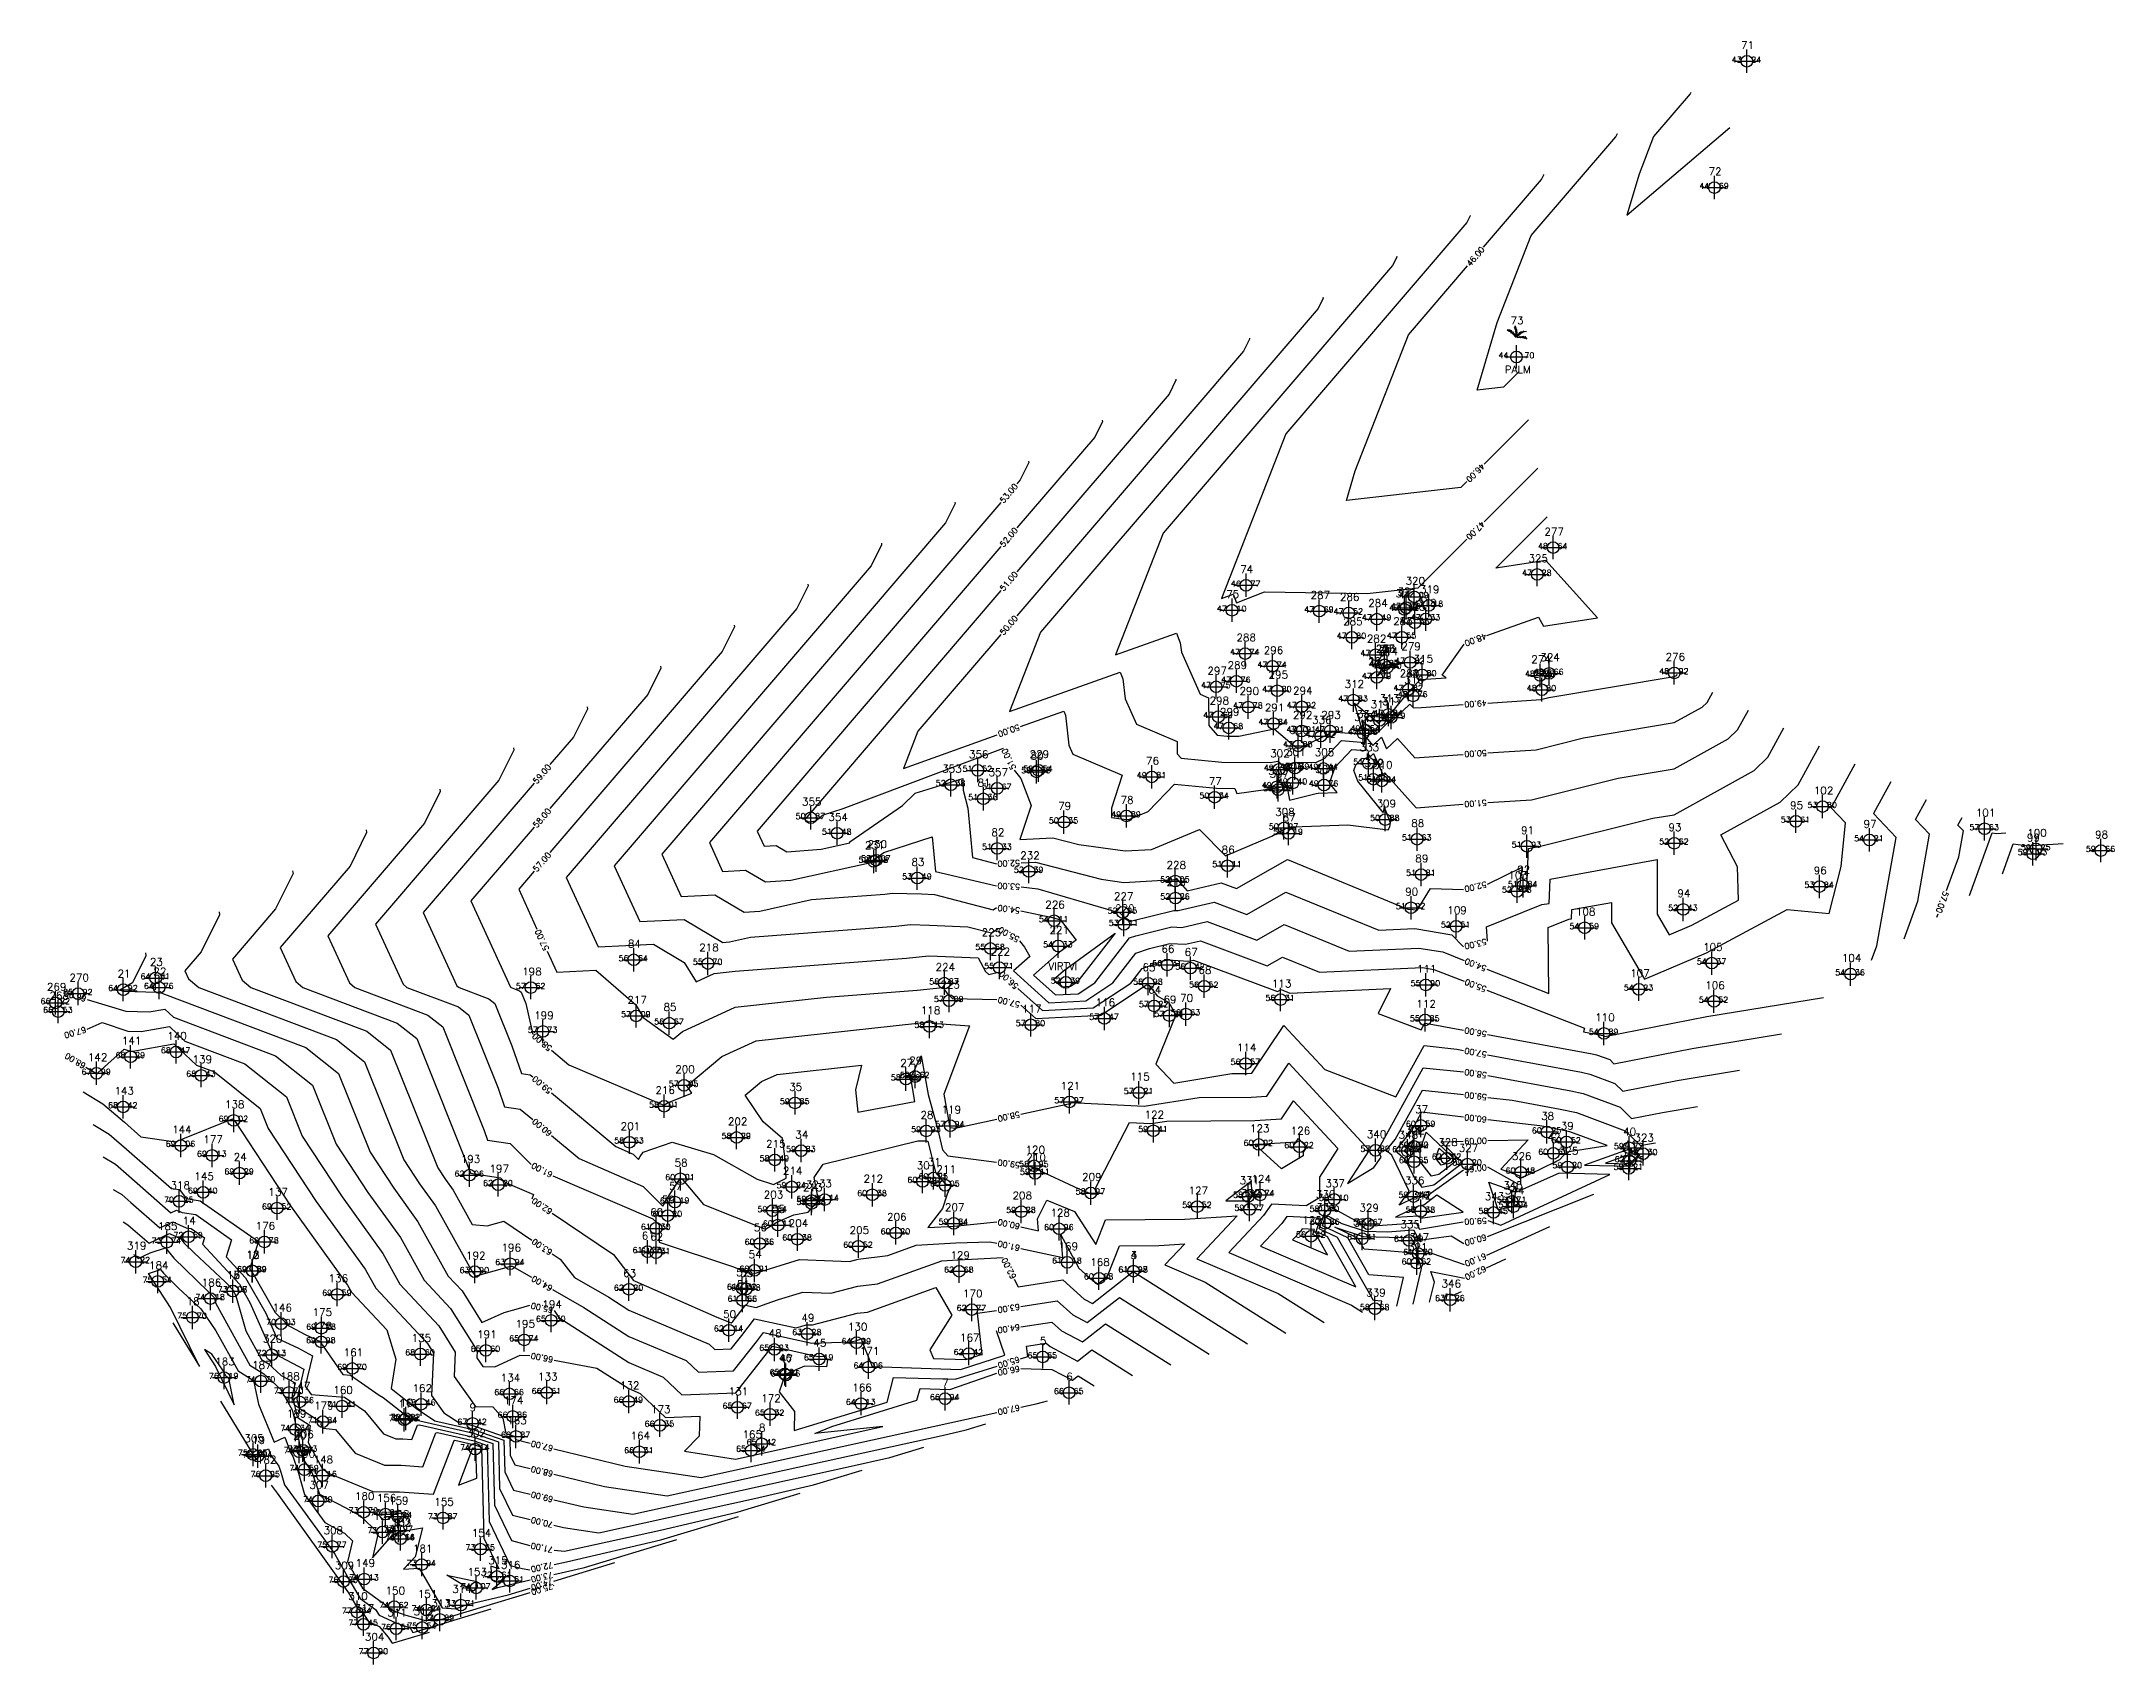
# Model space of a CAD drawing. Header units: millimetres. Extents: x 1412621 to 1412799, y 4931530 to 4931669.
import ezdxf
from ezdxf.enums import TextEntityAlignment as Align

# ---------------------------------------------------------------- set-up
doc = ezdxf.new("R2010")
doc.units = ezdxf.units.MM
doc.header["$PDMODE"] = 34
doc.header["$PDSIZE"] = 1
for name, color, linetype in [('CIVIL', 50, 'Continuous'), ('CIVIL-DRAW', 80, 'Continuous'), ('CIVIL-NONAME', 130, 'Continuous'), ('CIVIL-TEXT', 240, 'Continuous'), ('CIVIL-Z', 50, 'Continuous'), ('Tcontours0', 7, 'Continuous'), ('Tcontours1', 7, 'Continuous')]:
    doc.layers.add(name, color=color, linetype=linetype)
doc.styles.add('CIVILCADMAIN', font='TXT.SHX')
doc.styles.get("Standard").update_dxf_attribs({"font": 'arial.ttf'})

# ---------------------------------------------------------------- blocks, each defined once
blk = doc.blocks.new('CIVIL-ZZ')
at = {"layer": 'CIVIL-DRAW'}
blk.add_point((0, 0), dxfattribs=at)
at = {"layer": 'CIVIL-NONAME'}
blk.add_attdef('NAME', text='', height=1.8, dxfattribs=at).set_placement((0, 2.1), align=Align.CENTER)
at = {"layer": 'CIVIL-TEXT', "flags": 8}
blk.add_attdef('TEXT', text='', height=2, dxfattribs=at).set_placement((0.2, -3.3), align=Align.CENTER)
at = {"layer": 'CIVIL-Z'}
blk.add_attdef('Z1', text='', height=1.6, dxfattribs=at).set_placement((-0.75, -0.225), align=Align.RIGHT)
blk.add_attdef('Z2', (0.75, -0.225), '', height=1.6, dxfattribs=at)
blk = doc.blocks.new('CIVIL-MA')
at = {"layer": 'CIVIL-DRAW'}
for points in [[(-0.029766, 3.39168), (-0.211154, 3.923261), (-0.275935, 3.858434), (-0.586886, 4.325189), (-0.651667, 4.273327), (-0.923749, 4.532635), (-0.949662, 4.467808), (-1.247656, 4.675254), (-1.325394, 4.623393), (-1.571563, 4.675254), (-1.532694, 4.584496), (-1.597476, 4.584496), (-1.33835, 4.532635), (-1.390175, 4.467808), (-0.910793, 4.286292), (-1.001487, 4.221465), (-0.560973, 4.03995), (-0.586886, 3.975123), (-0.211154, 3.650988), (-0.301848, 3.625057), (-0.029766, 3.39168)], [(0.009103, 3.469472), (-0.01681, 3.741746), (0.060928, 3.72878), (-0.081591, 4.117742), (0.009103, 4.091811), (-0.146372, 4.428912), (-0.068635, 4.441877), (-0.185241, 4.753047), (-0.094547, 4.727116), (-0.250023, 4.999389), (-0.146372, 4.960493), (-0.340717, 5.154974), (-0.237066, 5.129043), (-0.237066, 5.349455), (-0.159329, 5.038285), (-0.133416, 5.154974), (-0.029766, 4.649323), (0.022059, 4.727116), (0.035015, 4.260362), (0.099797, 4.325189), (0.099797, 3.767676), (0.177534, 3.793607), (0.035015, 3.521334)], [(0.112753, 3.469472), (0.371879, 3.780642), (0.281185, 3.780642), (0.605092, 4.156638), (0.488485, 4.156638), (0.799436, 4.312223), (0.734654, 4.338154), (1.265862, 4.37705), (1.149255, 4.402981), (1.745244, 4.390015), (1.032649, 4.260362), (1.123343, 4.221465), (0.682829, 4.052915), (0.734654, 4.001054), (0.125709, 3.443542)], [(0.125709, 3.365749), (0.579179, 3.443542), (0.514398, 3.508369), (0.825348, 3.482438), (0.760567, 3.534299), (1.136299, 3.482438), (1.084474, 3.547265), (1.486119, 3.417611), (1.473162, 3.495403), (1.797069, 3.08051), (1.44725, 3.287957), (1.44725, 3.197199), (1.071518, 3.352784), (1.110387, 3.262026), (0.708742, 3.365749), (0.760567, 3.274991), (0.086841, 3.326853)]]:
    blk.add_lwpolyline(points, dxfattribs=at)
blk.add_point((0, 0), dxfattribs=at)
blk.add_point((0, 0), dxfattribs=at)
at = {"layer": 'CIVIL-NONAME'}
blk.add_attdef('NAME', text='', height=1.8, dxfattribs=at).set_placement((0, 5.6), align=Align.CENTER)
at = {"layer": 'CIVIL-TEXT', "flags": 8}
blk.add_attdef('TEXT', text='', height=2, dxfattribs=at).set_placement((0.2, -3), align=Align.CENTER)
at = {"layer": 'CIVIL-Z'}
blk.add_attdef('Z1', text='', height=1.6, dxfattribs=at).set_placement((-1.35, -0.225), align=Align.RIGHT)
blk.add_attdef('Z2', (1.35, -0.225), '', height=1.6, dxfattribs=at)

msp = doc.modelspace()

# ---------------------------------------------------------------- linework, layer by layer
at = {"layer": 'Tcontours0'}
for points in [[(1412747.74, 4931640.54), (1412746.4, 4931639.2), (1412744.14, 4931638.94), (1412745.85, 4931644.73), (1412748.76, 4931652.18), (1412756.02, 4931660.66), (1412756.15, 4931660.93), (1412756.15, 4931660.95)], [(1412724.62, 4931643.39), (1412724.63, 4931643.31), (1412724.12, 4931642.27), (1412704.68, 4931619.59)], [(1412693.08, 4931625.83), (1412693.1, 4931625.69), (1412692.21, 4931623.89), (1412670.17, 4931598.16), (1412672.37, 4931593.38), (1412676.17, 4931593.57), (1412679.5, 4931591.6), (1412680.06, 4931591.65), (1412681.88, 4931592.05), (1412694.31, 4931593), (1412695.57, 4931593.13), (1412697.2, 4931593.09), (1412700.49, 4931592.95), (1412702.52, 4931592.42), (1412703.08, 4931592.78)], [(1412703.32, 4931617.99), (1412696.22, 4931609.7), (1412694.98, 4931606.52), (1412703.01, 4931609.4)], [(1412745.05, 4931607.85), (1412749.19, 4931608.12), (1412753.25, 4931609.13), (1412761.03, 4931610.44), (1412763.43, 4931611.77), (1412763.84, 4931612.17), (1412764.33, 4931613.04)], [(1412704.99, 4931610.1), (1412708.71, 4931611.43), (1412708.85, 4931611.07), (1412709.14, 4931608.51), (1412709.49, 4931607.74), (1412713.73, 4931605.94), (1412712.81, 4931603.1), (1412712.8, 4931602.31), (1412714.07, 4931602.14), (1412714.3, 4931602.15), (1412715.93, 4931602.83), (1412718.19, 4931605.17), (1412721.79, 4931604.81), (1412723.37, 4931604.8), (1412723.55, 4931604.37), (1412727.03, 4931604.84), (1412727.84, 4931605.03), (1412728.05, 4931603.79), (1412730.33, 4931604.36), (1412730.5, 4931604.39), (1412732.13, 4931604.45), (1412731.57, 4931605.15), (1412731.5, 4931605.33), (1412731.97, 4931606.63), (1412733.4, 4931608.15), (1412734.62, 4931608.06), (1412734.63, 4931609.16), (1412735.21, 4931608.47), (1412735.93, 4931609.19), (1412736.37, 4931608.2), (1412737.3, 4931609.09), (1412738.79, 4931607.43), (1412742.46, 4931607.69), (1412742.95, 4931607.72)], [(1412661.55, 4931608.27), (1412661.58, 4931608.07), (1412660.31, 4931605.5), (1412649.73, 4931593.16), (1412652.1, 4931588.01), (1412652.43, 4931587.73), (1412656.83, 4931586.07), (1412657.73, 4931585.35), (1412660.23, 4931579.11), (1412660.79, 4931577.51), (1412662.14, 4931577.3), (1412663.2, 4931576.41)], [(1412779.59, 4931605.37), (1412778.09, 4931602.65), (1412780.03, 4931600.6)], [(1412777.93, 4931590.07), (1412778.38, 4931591.32), (1412780.03, 4931600.6)], [(1412630.01, 4931590.71), (1412630.06, 4931590.45), (1412628.92, 4931588.15), (1412627.82, 4931587.52), (1412628.14, 4931587.41), (1412631.03, 4931587.33), (1412631.28, 4931587.38), (1412631.43, 4931587.24), (1412643.76, 4931582.59), (1412646.56, 4931580.36), (1412649.26, 4931573.63), (1412651.29, 4931570.53), (1412653.37, 4931567.66), (1412655.96, 4931563), (1412657.15, 4931561.73), (1412658.85, 4931559.01), (1412660.77, 4931559.88), (1412661.99, 4931560.21), (1412662.97, 4931560.5)], [(1412704.92, 4931591.75), (1412705.36, 4931591.19), (1412705.79, 4931590.39), (1412704.41, 4931589.17), (1412707.44, 4931586.42), (1412710.59, 4931586.59), (1412712.91, 4931588.13), (1412714.88, 4931590.67), (1412716.06, 4931591.09), (1412717.81, 4931591.52), (1412719.13, 4931591.45), (1412720.42, 4931591.74), (1412726.14, 4931589.59), (1412727.46, 4931590.34), (1412730.62, 4931589.05), (1412739.45, 4931589.46), (1412740.42, 4931589.29), (1412743.02, 4931588.28)], [(1412744.98, 4931587.52), (1412753.34, 4931584.25), (1412753.25, 4931583.93), (1412754.9, 4931583.62), (1412754.94, 4931583.62), (1412755.05, 4931583.57), (1412755.09, 4931583.54), (1412763.82, 4931585.24), (1412773.83, 4931586.89)], [(1412742.96, 4931576.63), (1412739.37, 4931577.04), (1412738.5, 4931575.46), (1412737.11, 4931573.75)], [(1412745.05, 4931574.61), (1412748.5, 4931574.69), (1412746.17, 4931572.16), (1412747.78, 4931571.58), (1412747.76, 4931571.35), (1412749.37, 4931572.07), (1412751.22, 4931573), (1412751.83, 4931573.66), (1412755.28, 4931574.18), (1412752.09, 4931575.36), (1412750.35, 4931575.74), (1412749.52, 4931575.89), (1412745.04, 4931576.4)], [(1412625.53, 4931576), (1412626.91, 4931575.17), (1412628.4, 4931573.89), (1412632.25, 4931570.52), (1412632.94, 4931570.42), (1412633.51, 4931569.64), (1412634.72, 4931569.46), (1412639.7, 4931565.96), (1412638.94, 4931563.58), (1412639.1, 4931563.4), (1412639.12, 4931563.38), (1412641.12, 4931559.89), (1412641.97, 4931559.09), (1412642.06, 4931558.87), (1412643.71, 4931557.98), (1412645.04, 4931557.35), (1412645.07, 4931557.33), (1412645.06, 4931557.28), (1412646.93, 4931554.56), (1412647.6, 4931554.51), (1412650.04, 4931552.8), (1412650.39, 4931552.6), (1412652.49, 4931550.93), (1412652.78, 4931550.75), (1412658.13, 4931549.53), (1412660.26, 4931548.79), (1412660.37, 4931544.8), (1412661.47, 4931542.5), (1412662.98, 4931542.14)], [(1412664.8, 4931575.06), (1412667.18, 4931573.08), (1412672.66, 4931570.68), (1412674.36, 4931568.99), (1412674.92, 4931569.97), (1412675.83, 4931571.36), (1412675.85, 4931571.37), (1412675.89, 4931571.36), (1412676.03, 4931571.28), (1412677.84, 4931569.13), (1412683.14, 4931567.03), (1412684.13, 4931567.61), (1412685.59, 4931568.26), (1412686.81, 4931568.49), (1412687.61, 4931569.38), (1412687.7, 4931569.52), (1412687.31, 4931571.45), (1412688.1, 4931572.58), (1412696.21, 4931574.59), (1412696.87, 4931574.6), (1412697.07, 4931574.56), (1412697.71, 4931571.89), (1412698.56, 4931570.9), (1412698.9, 4931570.86), (1412698.96, 4931570.84), (1412698.97, 4931570.63), (1412698.72, 4931570.01), (1412698.33, 4931568.8), (1412697.07, 4931567.16), (1412699.31, 4931567.29), (1412702.97, 4931567.66)], [(1412725.12, 4931574.31), (1412725.41, 4931574.32), (1412728.63, 4931574.52), (1412728.82, 4931574.79), (1412729.5, 4931574.06), (1412729.22, 4931573.62), (1412729.22, 4931573.3), (1412727.37, 4931572.19), (1412725.43, 4931573.97), (1412725.41, 4931574.21), (1412725.21, 4931574.06), (1412725.12, 4931574.31)], [(1412737.11, 4931573.75), (1412737.98, 4931573.02), (1412738.71, 4931571.5), (1412739.39, 4931570.62), (1412740.43, 4931570.83), (1412742.89, 4931572.72), (1412741.01, 4931574.51), (1412742.95, 4931574.56)], [(1412753.34, 4931572.5), (1412757.15, 4931572.41), (1412758.08, 4931573.34), (1412757.16, 4931573.87), (1412753.34, 4931572.5)], [(1412705.03, 4931567.21), (1412706.56, 4931566.88), (1412706.46, 4931567.9), (1412707.25, 4931569.52), (1412709.63, 4931568.53), (1412711.45, 4931565.72), (1412712.28, 4931567.82), (1412719.08, 4931567.88), (1412719.09, 4931567.88), (1412723.58, 4931568.16), (1412720.11, 4931564.49), (1412727.09, 4931561.5), (1412731.03, 4931559.01)], [(1412745.01, 4931566.39), (1412754.14, 4931570.03)], [(1412737.25, 4931560.43), (1412737.82, 4931562.87), (1412734.85, 4931563.12), (1412733.05, 4931566.27), (1412730.87, 4931567.31), (1412731.09, 4931567.97), (1412731.34, 4931568.16), (1412732.55, 4931567.51), (1412734.55, 4931566.86), (1412736.46, 4931566.8), (1412738.67, 4931566.96), (1412739.16, 4931566.07), (1412741.9, 4931566.46), (1412742.99, 4931565.8)], [(1412632.36, 4931559), (1412634.65, 4931555.25), (1412632.17, 4931560.3), (1412630.29, 4931563.23), (1412631.3, 4931563.55), (1412631.55, 4931563.24), (1412632.86, 4931561.96), (1412634.76, 4931560.2), (1412636.06, 4931558.31), (1412637.95, 4931554.88), (1412639.28, 4931554.06), (1412639.7, 4931552.02), (1412641.05, 4931548.77), (1412641.95, 4931549.19), (1412642.45, 4931547.87), (1412642.66, 4931547.57), (1412643.07, 4931546.32), (1412643.64, 4931544.29), (1412645.39, 4931541.88), (1412647.08, 4931540.97), (1412647.75, 4931540.32), (1412647.32, 4931538.51), (1412648.19, 4931536.96), (1412648.61, 4931536.26), (1412650.89, 4931534.6), (1412650.98, 4931534.46), (1412651.37, 4931534.29), (1412652.32, 4931533.93), (1412653.89, 4931533.51), (1412655, 4931533.45), (1412655.05, 4931533.47), (1412662.99, 4931535.87)], [(1412665.03, 4931560.04), (1412665.43, 4931559.46), (1412671.44, 4931555.59), (1412674.37, 4931554.34), (1412675.99, 4931552.82), (1412680.62, 4931553), (1412683.63, 4931556.84), (1412683.74, 4931556.99), (1412684.25, 4931556.87), (1412687.65, 4931556.11), (1412688.3, 4931556.14), (1412688.46, 4931555.78), (1412688.39, 4931555.21), (1412686.49, 4931555.29), (1412684.84, 4931554.57), (1412684.31, 4931553.07), (1412685.64, 4931551.4), (1412685.6, 4931549.75), (1412693.57, 4931552.2), (1412694.13, 4931554.31), (1412699.41, 4931554.15), (1412703, 4931555.29)], [(1412705, 4931555.92), (1412705.63, 4931556.12), (1412705.53, 4931556.98), (1412707.21, 4931557.25), (1412707.54, 4931556.95), (1412709.88, 4931555.72), (1412711.12, 4931556.68), (1412714.6, 4931554.49)], [(1412665.02, 4931541.64), (1412665.83, 4931541.45), (1412668.86, 4931540.99), (1412682.2, 4931543.93), (1412687.26, 4931545.1), (1412691.43, 4931546.36)], [(1412665.01, 4931536.47), (1412664.95, 4931536.46)]]:
    msp.add_lwpolyline(points, dxfattribs=at)
at = {"layer": 'Tcontours1'}
for points in [[(1412762.46, 4931664.46), (1412762.46, 4931664.45), (1412762.4, 4931664.33), (1412759.26, 4931660.67), (1412758.01, 4931657.46), (1412756.97, 4931653.93), (1412765.79, 4931661.45)], [(1412744.68, 4931651.19), (1412749.64, 4931656.98), (1412749.85, 4931657.4), (1412749.84, 4931657.43)], [(1412743.54, 4931653.92), (1412743.54, 4931653.88), (1412743.26, 4931653.3), (1412727.74, 4931635.19), (1412722.24, 4931621.09), (1412723.22, 4931621.44), (1412723.5, 4931620.72), (1412725.9, 4931621.66), (1412734.7, 4931621.5), (1412739.08, 4931621.99), (1412743.26, 4931626.16)], [(1412737.23, 4931650.41), (1412737.24, 4931650.35), (1412736.88, 4931649.63), (1412717.23, 4931626.69), (1412713.15, 4931616.24), (1412718.38, 4931618.11), (1412718.7, 4931617.28), (1412718.79, 4931616.48), (1412720.41, 4931612.87), (1412721.11, 4931612.57), (1412721.13, 4931610.2), (1412721.86, 4931609.36), (1412722.71, 4931609.28), (1412723.72, 4931609.27), (1412726.75, 4931609.92), (1412728.66, 4931608.27), (1412728.78, 4931608.29), (1412728.97, 4931608.29), (1412730.75, 4931609.13), (1412731.5, 4931609.53), (1412731.61, 4931609.65), (1412734.37, 4931609.45), (1412734.37, 4931609.55), (1412733.63, 4931612.11), (1412735.58, 4931610.51), (1412735.69, 4931610.37), (1412736.02, 4931610.7), (1412736.57, 4931611.1), (1412736.9, 4931611.41), (1412738.33, 4931613.17), (1412739.27, 4931614.15), (1412741.48, 4931614.28), (1412741.14, 4931614.52), (1412743.02, 4931617.17)], [(1412743.26, 4931631.11), (1412742.74, 4931630.6), (1412732.95, 4931629.49), (1412733.69, 4931632.01), (1412738.25, 4931643.68), (1412743.32, 4931649.6)], [(1412730.92, 4931646.9), (1412730.93, 4931646.83), (1412730.5, 4931645.95), (1412706.73, 4931618.2), (1412704.06, 4931611.38), (1412713.55, 4931614.77), (1412713.77, 4931614.18), (1412713.97, 4931612.49), (1412714.95, 4931610.3), (1412718.43, 4931608.83), (1412718.44, 4931607.77), (1412718.77, 4931607.39), (1412722.25, 4931607.04), (1412726.44, 4931607.01), (1412727.06, 4931607.15), (1412727.46, 4931606.81), (1412728.6, 4931607.03), (1412730.36, 4931607.06), (1412730.9, 4931607.32), (1412731.13, 4931607.44), (1412732.5, 4931608.9), (1412734.5, 4931608.75), (1412734.51, 4931609.71), (1412734.25, 4931610.6), (1412734.93, 4931610.04), (1412735.45, 4931609.42), (1412736.62, 4931610.6), (1412736.69, 4931610.43), (1412738.38, 4931612.02), (1412738.67, 4931611.7), (1412739.38, 4931611.75), (1412742.95, 4931611.98)], [(1412718.31, 4931639.87), (1412718.32, 4931639.78), (1412717.74, 4931638.6), (1412704.68, 4931623.36)], [(1412712, 4931636.36), (1412712.02, 4931636.26), (1412711.36, 4931634.92), (1412704.68, 4931627.13)], [(1412748.54, 4931636.39), (1412744.74, 4931632.6)], [(1412705.7, 4931632.85), (1412705.71, 4931632.74), (1412704.97, 4931631.24), (1412704.68, 4931630.9)], [(1412744.74, 4931627.65), (1412749.34, 4931632.24)], [(1412699.39, 4931629.34), (1412699.41, 4931629.21), (1412698.59, 4931627.56), (1412674.26, 4931599.16), (1412675.92, 4931595.54), (1412678.81, 4931595.68), (1412681.33, 4931594.19), (1412682.68, 4931594.29), (1412687.1, 4931595.27), (1412693.38, 4931595.75), (1412694.02, 4931595.81), (1412696.51, 4931595.76), (1412697.62, 4931595.71), (1412702.66, 4931594.39), (1412702.96, 4931594.58)], [(1412703.32, 4931629.31), (1412678.34, 4931600.16), (1412679.48, 4931597.69), (1412681.44, 4931597.79), (1412683.15, 4931596.78), (1412685.31, 4931596.94), (1412692.33, 4931598.49), (1412692.45, 4931598.5), (1412692.46, 4931598.5), (1412692.58, 4931598.49), (1412692.48, 4931598.57), (1412692.49, 4931598.75), (1412693.29, 4931599.31), (1412697.44, 4931600.66), (1412697.72, 4931597.69), (1412702.95, 4931596.46)], [(1412744.98, 4931617.91), (1412749.39, 4931619.48), (1412749.82, 4931618.71), (1412754.44, 4931619.43), (1412750.01, 4931624.35), (1412745.74, 4931623.69), (1412750.14, 4931628.09)], [(1412703.32, 4931625.54), (1412682.43, 4931601.15), (1412683.03, 4931599.85), (1412684.07, 4931599.9), (1412684.98, 4931599.37), (1412687.93, 4931599.59), (1412690.37, 4931600.13), (1412690.38, 4931600.21), (1412694.88, 4931603.34), (1412695.99, 4931604.39), (1412700.07, 4931605.66), (1412700.08, 4931604.66), (1412700.49, 4931603.12), (1412700.89, 4931598.87), (1412702.95, 4931598.33)], [(1412686.78, 4931622.31), (1412686.8, 4931622.16), (1412685.83, 4931620.21), (1412666.08, 4931597.16), (1412668.81, 4931591.22), (1412673.54, 4931591.46), (1412676.19, 4931589.89), (1412677.2, 4931588.21), (1412678.76, 4931588.93), (1412680.56, 4931589.13), (1412695.23, 4931590.26), (1412697.13, 4931590.45), (1412697.89, 4931590.43), (1412701.37, 4931590.28), (1412702.01, 4931589.11), (1412702.29, 4931588.85), (1412703.22, 4931589.07)], [(1412703.32, 4931621.76), (1412686.52, 4931602.15), (1412686.59, 4931602.01), (1412686.7, 4931602.01), (1412686.8, 4931601.95), (1412687.5, 4931602.01), (1412688.04, 4931602.52), (1412689.81, 4931603.07), (1412703.55, 4931608.26)], [(1412680.47, 4931618.8), (1412680.5, 4931618.64), (1412679.45, 4931616.53), (1412664.68, 4931599.3)], [(1412674.16, 4931615.29), (1412674.19, 4931615.12), (1412673.07, 4931612.86), (1412664.68, 4931603.07)], [(1412735.61, 4931614.42), (1412736.2, 4931615.4), (1412738.2, 4931615.58), (1412736.41, 4931615.19), (1412735.61, 4931614.42)], [(1412735.94, 4931614.95), (1412736.2, 4931615.39), (1412737.1, 4931615.48), (1412736.3, 4931615.3), (1412735.94, 4931614.95)], [(1412745.05, 4931612.12), (1412749.6, 4931612.41), (1412750.27, 4931612.58), (1412761.03, 4931614.39), (1412761.21, 4931614.48), (1412761.24, 4931614.51), (1412761.27, 4931614.58)], [(1412667.86, 4931611.78), (1412667.89, 4931611.59), (1412666.69, 4931609.18), (1412664.68, 4931606.84)], [(1412745.02, 4931596.6), (1412748, 4931598.04), (1412747.73, 4931596.14), (1412748.38, 4931596.25), (1412748.53, 4931599.66), (1412749.68, 4931599.87), (1412759.19, 4931602.24), (1412761.03, 4931602.55), (1412767.87, 4931606.35), (1412769.05, 4931607.47), (1412770.43, 4931609.98)], [(1412745.05, 4931603.59), (1412745.53, 4931603.62), (1412748.78, 4931603.83), (1412756.22, 4931605.68), (1412761.03, 4931606.49), (1412765.65, 4931609.06), (1412766.44, 4931609.82), (1412767.38, 4931611.51)], [(1412745.02, 4931591.7), (1412744.93, 4931592.95), (1412749.68, 4931594.84), (1412750.3, 4931594.94), (1412750.39, 4931597.03), (1412759.55, 4931598.71), (1412759.57, 4931594.02), (1412760.59, 4931592.26), (1412762.52, 4931593.08), (1412766.52, 4931595.23), (1412766.46, 4931598.08), (1412765.03, 4931600.82), (1412770.09, 4931603.63), (1412771.65, 4931605.12), (1412773.48, 4931608.44)], [(1412704.45, 4931606.36), (1412705.02, 4931605.66), (1412705.92, 4931603.34), (1412704.94, 4931600.42), (1412707.77, 4931600.57), (1412709.99, 4931599.98), (1412713.97, 4931599.44), (1412716.23, 4931599.57), (1412720.33, 4931601.27), (1412722.58, 4931599.01), (1412726.54, 4931600.71), (1412727.63, 4931601.34), (1412728.38, 4931601.5), (1412733.05, 4931601.67), (1412736.51, 4931601.26), (1412736.66, 4931601.52), (1412736.7, 4931601.86), (1412736.16, 4931603.24), (1412736.08, 4931602.74), (1412733.92, 4931605.43), (1412733.58, 4931606.34), (1412733.75, 4931606.83), (1412734.29, 4931607.4), (1412734.75, 4931607.36), (1412734.75, 4931607.78), (1412734.97, 4931607.52), (1412735.24, 4931607.79), (1412736.04, 4931605.98), (1412736.23, 4931606.15), (1412738.91, 4931603.15), (1412742.95, 4931603.44)], [(1412744.98, 4931589.3), (1412750.27, 4931587.23), (1412750.23, 4931592.89), (1412751.99, 4931593.59), (1412752.22, 4931593.63), (1412752.25, 4931594.41), (1412755.65, 4931595.03), (1412755.66, 4931593.29), (1412758.48, 4931588.46), (1412763.79, 4931590.71), (1412770.69, 4931594.41), (1412774.3, 4931594.08), (1412775.32, 4931598.12), (1412775.69, 4931601.85), (1412774.46, 4931603.15), (1412776.54, 4931606.91)], [(1412655.24, 4931604.75), (1412655.28, 4931604.54), (1412653.93, 4931601.83), (1412645.65, 4931592.16), (1412647.5, 4931588.13), (1412647.97, 4931587.73), (1412654.22, 4931585.37), (1412655.5, 4931584.35), (1412659.05, 4931575.49), (1412659.33, 4931574.66), (1412661.28, 4931574.36), (1412663.07, 4931572.57)], [(1412663.32, 4931605.24), (1412653.82, 4931594.16), (1412656.7, 4931587.89), (1412656.89, 4931587.73), (1412659.45, 4931586.77), (1412659.97, 4931586.35), (1412661.42, 4931582.73), (1412662.24, 4931580.35), (1412662.99, 4931580.24), (1412663.2, 4931580.07)], [(1412780.73, 4931591.92), (1412781.89, 4931595.13), (1412782.91, 4931600.88), (1412781.71, 4931602.15), (1412782.64, 4931603.84)], [(1412648.93, 4931601.24), (1412648.97, 4931601.02), (1412647.55, 4931598.15), (1412641.56, 4931591.16), (1412642.9, 4931588.24), (1412643.51, 4931587.73), (1412651.6, 4931584.68), (1412653.27, 4931583.35), (1412657.87, 4931571.86), (1412657.88, 4931571.82), (1412660.43, 4931571.42), (1412660.88, 4931571.03), (1412663.26, 4931570), (1412663.13, 4931569.58)], [(1412663.32, 4931601.47), (1412657.91, 4931595.16), (1412661.3, 4931587.77), (1412661.36, 4931587.73), (1412662.06, 4931587.46), (1412662.2, 4931587.35), (1412662.6, 4931586.35), (1412663.2, 4931583.72)], [(1412784.36, 4931596.04), (1412785.41, 4931598.94), (1412785.8, 4931601.16), (1412785.34, 4931601.65), (1412785.7, 4931602.3)], [(1412786.34, 4931595.62), (1412788.28, 4931600.99), (1412788.63, 4931600.94), (1412789.44, 4931601)], [(1412789.15, 4931597.47), (1412790.08, 4931600.06), (1412791.35, 4931599.88), (1412794.35, 4931600.08)], [(1412663.32, 4931597.7), (1412662, 4931596.16), (1412663.56, 4931592.75)], [(1412705.05, 4931598.43), (1412706.3, 4931598.49), (1412711.92, 4931597.01), (1412713.86, 4931596.75), (1412718.17, 4931596.99), (1412718.37, 4931597.07), (1412718.5, 4931596.93), (1412719.28, 4931596.02), (1412722.2, 4931596.7), (1412723.51, 4931596.21), (1412727.87, 4931598.7), (1412738.26, 4931594.43), (1412738.49, 4931594.44), (1412738.99, 4931594.36), (1412740.15, 4931596.22), (1412742.98, 4931596.13)], [(1412705.05, 4931596.36), (1412706.49, 4931596.19), (1412713.51, 4931594.15), (1412713.79, 4931593.86), (1412714.43, 4931593.43), (1412718.15, 4931594.35), (1412718.51, 4931594.33), (1412721.61, 4931595.05), (1412724.39, 4931594), (1412727.73, 4931595.91), (1412735.72, 4931592.64), (1412738.81, 4931592.78), (1412741.96, 4931592.26), (1412742.98, 4931591.22)], [(1412636.32, 4931594.22), (1412636.36, 4931593.97), (1412634.79, 4931590.8), (1412633.39, 4931589.16), (1412633.7, 4931588.48), (1412634.58, 4931587.73), (1412646.38, 4931583.29), (1412648.8, 4931581.36), (1412652.16, 4931572.96), (1412653.51, 4931570.91), (1412654.87, 4931569.01), (1412658.03, 4931563.34), (1412658.14, 4931563.23), (1412658.29, 4931562.98), (1412658.47, 4931563.06), (1412661.32, 4931563.84), (1412661.44, 4931563.85), (1412663.09, 4931562.9)], [(1412705.04, 4931594.31), (1412707.74, 4931593.73), (1412708.43, 4931593.53), (1412708.53, 4931593.43), (1412709.76, 4931591.79), (1412708.35, 4931590.77), (1412706.12, 4931588.79), (1412707.99, 4931587.1), (1412709.94, 4931587.2), (1412711.37, 4931588.15), (1412714.34, 4931591.98), (1412714.9, 4931592.17), (1412717.98, 4931592.94), (1412718.82, 4931592.89), (1412721.01, 4931593.4), (1412725.27, 4931591.79), (1412727.6, 4931593.13), (1412733.17, 4931590.84), (1412739.13, 4931591.12), (1412741.19, 4931590.78), (1412743.02, 4931590.06)], [(1412783.54, 4931593.77), (1412783.64, 4931594.06)], [(1412707.83, 4931588.42), (1412708.68, 4931589.17), (1412713.11, 4931592.38), (1412709.83, 4931588.17), (1412709.29, 4931587.81), (1412708.55, 4931587.77), (1412707.83, 4931588.42)], [(1412664.44, 4931590.84), (1412665.26, 4931589.06), (1412668.62, 4931589.23), (1412672.03, 4931586.26), (1412672.68, 4931585.17), (1412675.24, 4931583.3), (1412676.03, 4931583.97), (1412680.56, 4931586.05), (1412688.38, 4931586.91), (1412696.16, 4931587.51), (1412698.35, 4931587.73), (1412698.72, 4931587.23), (1412699.17, 4931586.8), (1412702.98, 4931586.72)], [(1412704.78, 4931587.66), (1412706.88, 4931585.75), (1412711.24, 4931585.98), (1412714.45, 4931588.11), (1412715.42, 4931589.37), (1412717.22, 4931590.01), (1412717.63, 4931590.11), (1412719.44, 4931590), (1412719.82, 4931590.09), (1412727.02, 4931587.38), (1412727.33, 4931587.56), (1412728.08, 4931587.25), (1412736.7, 4931587.65), (1412735.64, 4931585.52), (1412739.35, 4931584.1), (1412739.66, 4931584.67), (1412740.03, 4931584.63), (1412742.97, 4931584.09)], [(1412622.99, 4931587.29), (1412622.99, 4931587.29)], [(1412705.02, 4931586.23), (1412706.33, 4931585.08), (1412711.89, 4931585.37), (1412715.8, 4931587.97), (1412715.99, 4931587.93), (1412716.72, 4931587.01), (1412717.71, 4931586.45), (1412718.32, 4931585.38), (1412716.61, 4931581.16), (1412718.15, 4931579.54), (1412723.1, 4931580.35), (1412724.44, 4931580.36), (1412724.84, 4931580.38), (1412727.57, 4931584.47), (1412731.07, 4931580.7), (1412737.17, 4931578.35), (1412739.59, 4931582.76), (1412742.4, 4931582.45), (1412742.97, 4931582.34)], [(1412625.01, 4931586.72), (1412628.33, 4931585.71), (1412630.33, 4931585.65), (1412631.68, 4931585.89), (1412632.41, 4931585.19), (1412641.15, 4931581.89), (1412644.33, 4931579.36), (1412646.35, 4931574.31), (1412649.08, 4931570.16), (1412651.86, 4931566.3), (1412653.89, 4931562.66), (1412656.16, 4931560.23), (1412658.44, 4931556.59), (1412658.41, 4931555.99), (1412658.94, 4931555.26), (1412659.95, 4931555.23), (1412662.12, 4931556.22), (1412662.97, 4931556.2)], [(1412622.99, 4931583.59), (1412622.99, 4931583.59)], [(1412625.01, 4931584.17), (1412626.3, 4931584.74), (1412628.51, 4931584), (1412629.64, 4931583.97), (1412632.07, 4931584.4), (1412633.39, 4931583.14), (1412638.54, 4931581.2), (1412642.1, 4931578.36), (1412643.45, 4931574.98), (1412646.87, 4931569.78), (1412650.36, 4931564.94), (1412651.82, 4931562.31), (1412655.17, 4931558.73), (1412656.57, 4931556.49), (1412656.48, 4931554.38), (1412658.31, 4931551.82), (1412659.8, 4931551.78), (1412660.63, 4931550.82), (1412660.89, 4931549.52), (1412661.71, 4931549.24), (1412661.71, 4931549.07), (1412661.76, 4931548.98), (1412662.98, 4931548.68)], [(1412664.8, 4931582.37), (1412666.3, 4931581.12), (1412674.09, 4931577.79), (1412674.44, 4931577.64), (1412674.75, 4931577.86), (1412676.83, 4931578.69), (1412676.42, 4931579.31), (1412679.42, 4931581.82), (1412682.36, 4931583.17), (1412696.19, 4931584.69), (1412697.09, 4931584.76), (1412697.34, 4931584.79), (1412697.42, 4931584.68), (1412700.63, 4931584.46), (1412698.42, 4931578.58), (1412698.88, 4931576.04), (1412698.93, 4931575.88), (1412698.95, 4931575.77), (1412698.97, 4931575.74), (1412699.41, 4931575.68), (1412702.97, 4931576.45)], [(1412745.03, 4931583.7), (1412753.99, 4931582.05), (1412754.37, 4931581.96), (1412755.5, 4931581.55), (1412755.85, 4931581.2), (1412762.55, 4931582.5), (1412770.23, 4931583.77)], [(1412623.1, 4931582), (1412623.1, 4931582)], [(1412624.9, 4931580.91), (1412625.83, 4931580.35), (1412625.88, 4931580.31), (1412625.93, 4931580.42), (1412628.2, 4931582.46), (1412628.7, 4931582.29), (1412628.95, 4931582.28), (1412632.46, 4931582.91), (1412634.38, 4931581.08), (1412635.92, 4931580.5), (1412639.86, 4931577.36), (1412640.54, 4931575.66), (1412644.66, 4931569.4), (1412648.85, 4931563.58), (1412649.75, 4931561.97), (1412654.18, 4931557.22), (1412654.7, 4931556.39), (1412654.54, 4931552.77), (1412655.59, 4931551.29), (1412656.86, 4931550.46), (1412658.07, 4931550.18), (1412661.23, 4931549.09), (1412661.26, 4931547.65), (1412661.66, 4931546.82), (1412662.98, 4931546.5)], [(1412664.8, 4931578.72), (1412670.32, 4931574.1), (1412671.8, 4931573.45), (1412672.26, 4931572.99), (1412672.41, 4931573.26), (1412672.66, 4931573.63), (1412675.15, 4931574.48), (1412678.69, 4931573.42), (1412682.43, 4931571.32), (1412683.85, 4931570.84), (1412684.93, 4931571.39), (1412684.81, 4931573.26), (1412684.6, 4931574.79), (1412682.96, 4931576.23), (1412681.42, 4931578.51), (1412682.8, 4931579.67), (1412684.15, 4931580.29), (1412691.38, 4931581.08), (1412690.86, 4931578.96), (1412691.05, 4931577.06), (1412695.94, 4931577.96), (1412695.61, 4931580), (1412696.49, 4931581.89), (1412697.08, 4931578.55), (1412697.89, 4931575.65), (1412698.33, 4931573.83), (1412698.77, 4931573.32), (1412702.96, 4931572.76)], [(1412745.03, 4931581.96), (1412753.08, 4931580.47), (1412753.8, 4931580.31), (1412755.94, 4931579.52), (1412756.61, 4931578.86), (1412761.28, 4931579.77), (1412766.63, 4931580.65)], [(1412705.03, 4931576.89), (1412709.11, 4931577.76), (1412709.26, 4931577.69), (1412709.35, 4931577.88), (1412715.6, 4931577.55), (1412720.32, 4931578.32), (1412724.76, 4931578.34), (1412726.11, 4931578.43), (1412727.99, 4931581.25), (1412734.89, 4931573.8), (1412733.03, 4931570.93), (1412735.28, 4931572.31), (1412735.92, 4931573.19), (1412735.67, 4931573.71), (1412735.59, 4931573.77), (1412735.71, 4931573.93), (1412739.51, 4931580.85), (1412742.96, 4931580.51)], [(1412745.04, 4931580.19), (1412752.17, 4931578.89), (1412753.23, 4931578.66), (1412756.38, 4931577.49), (1412757.37, 4931576.52), (1412760.01, 4931577.03), (1412763.03, 4931577.53)], [(1412624.67, 4931578.78), (1412626.37, 4931577.76), (1412628.21, 4931576.18), (1412629.63, 4931574.94), (1412632.59, 4931574.5), (1412633.22, 4931574.76), (1412637.49, 4931576.47), (1412637.63, 4931576.36), (1412637.64, 4931576.33), (1412642.45, 4931569.02), (1412647.34, 4931562.23), (1412647.68, 4931561.63), (1412650.7, 4931558.39), (1412651.46, 4931555.87), (1412651.08, 4931553.35), (1412653.24, 4931551.64), (1412654.82, 4931550.6), (1412658.1, 4931549.85), (1412660.74, 4931548.94), (1412660.81, 4931546.22), (1412661.57, 4931544.66), (1412662.98, 4931544.32)], [(1412705.04, 4931572.48), (1412705.83, 4931572.38), (1412706.2, 4931572.25), (1412710.01, 4931570.48), (1412710.99, 4931570.07), (1412711.04, 4931569.99), (1412711.07, 4931570.05), (1412711.53, 4931570.05), (1412711.4, 4931570.48), (1412714.35, 4931576.16), (1412716.16, 4931576.07), (1412717.53, 4931576.29), (1412725.09, 4931576.33), (1412727.37, 4931576.47), (1412728.4, 4931578.02), (1412732.19, 4931573.93), (1412730.62, 4931571.49), (1412730.64, 4931569.72), (1412729.47, 4931569.02), (1412726.52, 4931569.17), (1412725.84, 4931568.19), (1412722.85, 4931565.03), (1412733.36, 4931560.52), (1412734.32, 4931559.91)], [(1412742.96, 4931572.08), (1412740, 4931569.96), (1412738.74, 4931569.71), (1412737.44, 4931569.07), (1412738.31, 4931570.28), (1412736.82, 4931573.36), (1412736.35, 4931573.76), (1412737.11, 4931574.7), (1412739.44, 4931578.94), (1412742.96, 4931578.55)], [(1412745.04, 4931578.31), (1412747.15, 4931578.08), (1412751.26, 4931577.32), (1412752.66, 4931577.01), (1412756.83, 4931575.46), (1412758.13, 4931574.18), (1412758.74, 4931574.3), (1412759.43, 4931574.41)], [(1412737.87, 4931573.73), (1412738.45, 4931573.25), (1412738.44, 4931573.92), (1412738.71, 4931574.77), (1412737.87, 4931573.73)], [(1412739.23, 4931572.85), (1412739.27, 4931573.92), (1412739.77, 4931575.34), (1412742.38, 4931572.87), (1412740.86, 4931571.7), (1412740.21, 4931571.57), (1412739.23, 4931572.85)], [(1412626.4, 4931573.21), (1412627.45, 4931572.58), (1412628.58, 4931571.6), (1412632.2, 4931568.43), (1412632.68, 4931568.66), (1412633.16, 4931568.44), (1412634.33, 4931568.27), (1412637.39, 4931566.12), (1412636.92, 4931564.65), (1412638.59, 4931562.85), (1412638.6, 4931562.84), (1412640.33, 4931559.81), (1412640.32, 4931559.81), (1412641.27, 4931557.69), (1412643.07, 4931556.84), (1412644.32, 4931556.17), (1412643.71, 4931553.56), (1412644.21, 4931552.84), (1412647.08, 4931552.63), (1412648.8, 4931551.44), (1412650.43, 4931549.49), (1412651.47, 4931549.06), (1412651.86, 4931549.05), (1412652.08, 4931549.05), (1412652.85, 4931549), (1412653.32, 4931550.21), (1412653.51, 4931550.26), (1412658.17, 4931549.2), (1412659.78, 4931548.64), (1412659.92, 4931543.37), (1412661.38, 4931540.34), (1412662.97, 4931539.92)], [(1412740.66, 4931573.01), (1412740.68, 4931573.41), (1412740.87, 4931573.96), (1412741.87, 4931573.01), (1412741.28, 4931572.57), (1412741.04, 4931572.52), (1412740.66, 4931573.01)], [(1412755.14, 4931572.68), (1412757.18, 4931572.62), (1412757.68, 4931573.12), (1412757.18, 4931573.41), (1412755.14, 4931572.68)], [(1412756.95, 4931572.85), (1412757.21, 4931572.84), (1412757.28, 4931572.91), (1412757.21, 4931572.95), (1412756.95, 4931572.85)], [(1412664.93, 4931571.59), (1412673.51, 4931567.92), (1412674.05, 4931567.39), (1412674.05, 4931565.9), (1412680.31, 4931563.83), (1412681.97, 4931563.15), (1412682.07, 4931563.18), (1412682.38, 4931563.28), (1412686.07, 4931564.42), (1412690.35, 4931564.25), (1412691.09, 4931564.44), (1412693.63, 4931564.76), (1412696.07, 4931565.64), (1412699.47, 4931565.85), (1412702.38, 4931565.94), (1412702.97, 4931565.82)], [(1412722.59, 4931569.45), (1412724.56, 4931569.44), (1412724.89, 4931569.88), (1412724.78, 4931571.12), (1412722.59, 4931569.45)], [(1412745.05, 4931567.76), (1412746.18, 4931567.37), (1412755.51, 4931571.7), (1412751.16, 4931571.83), (1412747.52, 4931570.19), (1412747.58, 4931570.92), (1412745.04, 4931572.34)], [(1412745.14, 4931571.06), (1412747.38, 4931570.26), (1412747.28, 4931569.04), (1412747.49, 4931569.13), (1412747.75, 4931569.13), (1412747.2, 4931568.87), (1412747.05, 4931568.9), (1412745.95, 4931568.69), (1412745.14, 4931571.06)], [(1412627.26, 4931570.42), (1412627.98, 4931569.99), (1412628.77, 4931569.31), (1412631.26, 4931567.13), (1412632.37, 4931567.65), (1412633.51, 4931567.13), (1412633.94, 4931567.07), (1412635.07, 4931566.27), (1412634.9, 4931565.73), (1412638.07, 4931562.31), (1412638.08, 4931562.3), (1412638.97, 4931560.73), (1412638.96, 4931560.73), (1412640.89, 4931556.43), (1412641.1, 4931556.33), (1412643.58, 4931555.01), (1412642.98, 4931552.44), (1412643.15, 4931551.71), (1412645.07, 4931550.47), (1412645.05, 4931550.27), (1412645.22, 4931549.96), (1412646.3, 4931549.85), (1412648, 4931547.83), (1412650.49, 4931546.8), (1412651.41, 4931546.78), (1412651.93, 4931546.78), (1412653.78, 4931546.65), (1412654.89, 4931549.56), (1412655.03, 4931549.59), (1412658.2, 4931548.87), (1412659.3, 4931548.49), (1412659.47, 4931541.95), (1412661.28, 4931538.18), (1412662.3, 4931537.94), (1412662.97, 4931537.82)], [(1412737.13, 4931568.04), (1412739.15, 4931568.17), (1412739.27, 4931567.96), (1412742.93, 4931568.49), (1412740.67, 4931569.94), (1412739.57, 4931569.09), (1412739.09, 4931569), (1412737.13, 4931568.04)], [(1412746.67, 4931569.78), (1412747.18, 4931569.59), (1412747.15, 4931569.3), (1412746.85, 4931569.24), (1412746.67, 4931569.78)], [(1412628.12, 4931567.64), (1412628.52, 4931567.4), (1412628.95, 4931567.03), (1412630.33, 4931565.82), (1412632.07, 4931566.65), (1412633.04, 4931566.2), (1412633.34, 4931565.83), (1412634.19, 4931565), (1412636.89, 4931562.48), (1412637.55, 4931561.77), (1412637.55, 4931561.77), (1412637.62, 4931561.65), (1412637.59, 4931561.65), (1412637.75, 4931561.3), (1412638.61, 4931558.3), (1412639.96, 4931555.84), (1412640.52, 4931555.5), (1412641.66, 4931554.47), (1412642.84, 4931553.84), (1412642.59, 4931552.79), (1412643.03, 4931550.91), (1412644.13, 4931550.2), (1412643.97, 4931548.73), (1412645.19, 4931546.46), (1412645.34, 4931546.45), (1412645.57, 4931546.17), (1412649.5, 4931544.54), (1412650.96, 4931544.51), (1412651.78, 4931544.51), (1412654.71, 4931544.31), (1412656.47, 4931548.91), (1412656.54, 4931548.93), (1412658.23, 4931548.54), (1412658.82, 4931548.34), (1412659.02, 4931540.53), (1412660.29, 4931537.9), (1412659.61, 4931538.14), (1412659.66, 4931536.99), (1412660.45, 4931536.71), (1412659.73, 4931536.13), (1412660.2, 4931536.3), (1412662.98, 4931536.95)], [(1412664.87, 4931568.4), (1412670.13, 4931564.84), (1412671.83, 4931562.63), (1412671.97, 4931562.57), (1412678.97, 4931559.48), (1412680.21, 4931558.98), (1412680.36, 4931559.11), (1412681.45, 4931560.52), (1412682.35, 4931560.32), (1412683.2, 4931560.63), (1412684.28, 4931560.99), (1412686.36, 4931561.63), (1412688.76, 4931561.53), (1412691.05, 4931562.13), (1412692.76, 4931562.34), (1412698.26, 4931564.32), (1412699.64, 4931564.4), (1412700.81, 4931564.44), (1412703.53, 4931564.6)], [(1412725.58, 4931565.57), (1412733.74, 4931562.07), (1412731.3, 4931566.36), (1412730.33, 4931566.82), (1412730.72, 4931567.96), (1412727.83, 4931568.11), (1412727.41, 4931567.51), (1412725.58, 4931565.57)], [(1412735.84, 4931560.26), (1412735.98, 4931560.86), (1412735.25, 4931560.92), (1412732.17, 4931566.31), (1412730.6, 4931567.06), (1412731.08, 4931568.48), (1412731.63, 4931568.9), (1412734.23, 4931567.49), (1412734.73, 4931567.33), (1412735.21, 4931567.31), (1412738.91, 4931567.56), (1412739.21, 4931567.02), (1412742.95, 4931567.65)], [(1412705.03, 4931565.37), (1412708.64, 4931564.59), (1412708.45, 4931566.53), (1412709.99, 4931563.69), (1412711.42, 4931562.39), (1412711.59, 4931562.3), (1412712.46, 4931562.97), (1412712.46, 4931562.98), (1412713.5, 4931565.59), (1412716.85, 4931565.62), (1412716.87, 4931565.63), (1412719.09, 4931565.77), (1412717.37, 4931563.95), (1412720.83, 4931562.47), (1412727.75, 4931558.11)], [(1412728.32, 4931566.11), (1412731.31, 4931564.83), (1412730.42, 4931566.4), (1412730.06, 4931566.57), (1412730.21, 4931566.99), (1412729.15, 4931567.04), (1412728.99, 4931566.82), (1412728.32, 4931566.11)], [(1412738.65, 4931560.6), (1412739.38, 4931563.66), (1412739.05, 4931564.65), (1412738.67, 4931564.96), (1412736.7, 4931565.13), (1412734.45, 4931565.32), (1412733.93, 4931566.23), (1412731.93, 4931567.18), (1412734.36, 4931566.4), (1412737.7, 4931566.3), (1412738.42, 4931566.35), (1412739.11, 4931565.12), (1412739.56, 4931565.19), (1412743.03, 4931564)], [(1412744.97, 4931564.79), (1412750.36, 4931567.25)], [(1412628.99, 4931564.85), (1412629.06, 4931564.81), (1412629.14, 4931564.74), (1412629.39, 4931564.52), (1412630.41, 4931565), (1412631.73, 4931565.42), (1412632.45, 4931564.54), (1412635.38, 4931561.67), (1412635.9, 4931561.17), (1412635.9, 4931561.17), (1412636.05, 4931560.64), (1412638.96, 4931555.36), (1412640.16, 4931554.62), (1412641.6, 4931553.32), (1412642.58, 4931551.53), (1412642.92, 4931550.11), (1412643.2, 4931549.93), (1412643.11, 4931549.17), (1412643.34, 4931548.01), (1412643.57, 4931547.25), (1412644.28, 4931546.2), (1412644.92, 4931544.3), (1412647.13, 4931543.15), (1412648.44, 4931542.45), (1412649.97, 4931540.96), (1412649.47, 4931538.84), (1412651.15, 4931540.76), (1412651.73, 4931541.07), (1412653.76, 4931541.41), (1412653.14, 4931538.93), (1412652.14, 4931537.88), (1412653.48, 4931537.95), (1412653.77, 4931537.49), (1412655.43, 4931534.57), (1412656.6, 4931534.49), (1412657.58, 4931534.86), (1412661.09, 4931535.67), (1412662.99, 4931536.25)], [(1412664.87, 4931564.91), (1412665.57, 4931564.44), (1412666.77, 4931562.87), (1412669.73, 4931561.18), (1412671.44, 4931560.07), (1412678.32, 4931557.15), (1412678.81, 4931556.7), (1412680.2, 4931556.75), (1412681.11, 4931557.91), (1412682.22, 4931559.34), (1412685.77, 4931558.55), (1412685.95, 4931558.62), (1412686.19, 4931558.69), (1412686.64, 4931558.83), (1412687.17, 4931558.81), (1412691.01, 4931559.81), (1412691.9, 4931559.92), (1412697.76, 4931562.03), (1412699.11, 4931559.64), (1412697.24, 4931556.68), (1412697.54, 4931555.94), (1412700.31, 4931555.86), (1412701.71, 4931556.3), (1412701.32, 4931559.81), (1412702.96, 4931560.06)], [(1412744.95, 4931563.72), (1412746.58, 4931564.47)], [(1412704.47, 4931562.73), (1412704.79, 4931562.09), (1412708.62, 4931562.69), (1412710.45, 4931561.03), (1412711.16, 4931560.65), (1412714.67, 4931563.38), (1412724.46, 4931557.2)], [(1412740.06, 4931560.76), (1412740.47, 4931562.47), (1412740.16, 4931563.39), (1412743.05, 4931562.83)], [(1412664.91, 4931561.85), (1412667.58, 4931560.32), (1412671.44, 4931557.83), (1412676.35, 4931555.75), (1412677.4, 4931554.76), (1412680.41, 4931554.88), (1412682.37, 4931557.37), (1412682.98, 4931558.17), (1412685.69, 4931557.56), (1412687.11, 4931557.24), (1412690.49, 4931557.37), (1412690.97, 4931557.49), (1412691.04, 4931557.5), (1412691.52, 4931557.68), (1412691.64, 4931557.48), (1412691.48, 4931557.23), (1412692.3, 4931555.24), (1412699.86, 4931555), (1412703.67, 4931556.21), (1412702.96, 4931558.32)], [(1412705.04, 4931560.39), (1412708.15, 4931560.88), (1412709.48, 4931559.67), (1412710.73, 4931559.01), (1412713.48, 4931561.15), (1412721.17, 4931556.3)], [(1412741.47, 4931560.93), (1412741.55, 4931561.28), (1412741.49, 4931561.47), (1412742.03, 4931561.37), (1412742.09, 4931561.36), (1412742.8, 4931561.69)], [(1412705.04, 4931558.65), (1412707.68, 4931559.06), (1412708.51, 4931558.31), (1412710.31, 4931557.36), (1412712.3, 4931558.92), (1412717.88, 4931555.4)], [(1412635.09, 4931556.71), (1412636.02, 4931555.26), (1412637.63, 4931551.97), (1412637.15, 4931554.26), (1412636.94, 4931554.39), (1412636.64, 4931554.94), (1412635.7, 4931556.3), (1412635.09, 4931556.71)], [(1412665.03, 4931555.8), (1412668.69, 4931555.11), (1412671.43, 4931553.35), (1412672.4, 4931552.94), (1412674.59, 4931550.89), (1412677.52, 4931551), (1412677.48, 4931549.28), (1412676.2, 4931547.98), (1412680.58, 4931547.32), (1412693.22, 4931550.1), (1412687.39, 4931549.51), (1412688.83, 4931550.1), (1412696.13, 4931552.35), (1412696.4, 4931553.37), (1412698.96, 4931553.29), (1412702.97, 4931554.69)], [(1412705.03, 4931555.09), (1412707.7, 4931554.99), (1412709.45, 4931554.07), (1412709.94, 4931554.45), (1412711.31, 4931553.59)], [(1412636.44, 4931552.27), (1412639.53, 4931547.22), (1412639.38, 4931547.66), (1412640.55, 4931548.2), (1412640.74, 4931547.68), (1412641.46, 4931546.71), (1412641.66, 4931546.1), (1412641.94, 4931545.11), (1412644.93, 4931540.99), (1412646.24, 4931539.17), (1412647.53, 4931536.88), (1412648.41, 4931535.37), (1412649.72, 4931534.42), (1412650.05, 4931533.93), (1412651.46, 4931533.29), (1412652.69, 4931532.84), (1412652.93, 4931532.46), (1412653.16, 4931532.51), (1412659.65, 4931534.47)], [(1412705.03, 4931551.76), (1412706.35, 4931552.05), (1412706.88, 4931552.18), (1412707.32, 4931552.31)], [(1412665.02, 4931548.19), (1412671.12, 4931546.72), (1412677.65, 4931545.74), (1412702.97, 4931551.31)], [(1412665.02, 4931546.01), (1412669.36, 4931544.97), (1412674.72, 4931544.16), (1412698.3, 4931549.34), (1412700.34, 4931549.82), (1412702.02, 4931550.33)], [(1412656.83, 4931545.07), (1412658.41, 4931545.67), (1412658.34, 4931548.19), (1412658.27, 4931548.22), (1412658.05, 4931548.26), (1412658.05, 4931548.26), (1412656.83, 4931545.07)], [(1412665.02, 4931543.83), (1412667.59, 4931543.21), (1412671.79, 4931542.58), (1412690.25, 4931546.64), (1412693.8, 4931547.46), (1412696.73, 4931548.34)], [(1412640.8, 4931545.09), (1412641.31, 4931544.4), (1412647.41, 4931535.86), (1412648.22, 4931534.49), (1412648.55, 4931534.25), (1412649.12, 4931533.4), (1412650.05, 4931532.97), (1412650.83, 4931532.05), (1412651.17, 4931531.54), (1412651.27, 4931531.56), (1412654.36, 4931532.49)], [(1412665.03, 4931539.5), (1412665.93, 4931539.41), (1412674.15, 4931541.22), (1412680.72, 4931542.75), (1412686.13, 4931544.38)], [(1412665.03, 4931538.27), (1412666.1, 4931538.51), (1412674.18, 4931540.39), (1412680.84, 4931542.4)], [(1412665.02, 4931537.42), (1412667.64, 4931538.03), (1412675.54, 4931540.42)], [(1412655.84, 4931537.35), (1412658.42, 4931536.83), (1412658.44, 4931536.32), (1412658.49, 4931536.3), (1412658.11, 4931535.99), (1412655.84, 4931537.35)], [(1412665.01, 4931536.85), (1412670.25, 4931538.44)]]:
    msp.add_lwpolyline(points, dxfattribs=at)
at = {"layer": 'Tcontours1', "elevation": 63}
msp.add_lwpolyline([(1412642.63, 4931597.73), (1412642.67, 4931597.5), (1412641.17, 4931594.47), (1412637.47, 4931590.16), (1412638.3, 4931588.36), (1412639.04, 4931587.73), (1412648.99, 4931583.98), (1412651.03, 4931582.35), (1412655.07, 4931572.28), (1412655.72, 4931571.29), (1412656.38, 4931570.37), (1412658.02, 4931567.42), (1412659.3, 4931567.32), (1412660.73, 4931567.72), (1412663.13, 4931566.09)], dxfattribs=at)

# ---------------------------------------------------------------- block references
at = {"layer": 'CIVIL'}
ref = msp.add_blockref('CIVIL-ZZ', (1412767.25, 4931667.13, 43.24), dxfattribs=dict(at, xscale=0.5, yscale=0.5))
ref.add_attrib('Z2', '24', (1412767.63, 4931667.01, 43.24), dxfattribs={"layer": 'CIVIL-Z', "height": 0.5, "style": 'CIVILCADMAIN'})
ref.add_attrib('Z1', '43', (1412765.95, 4931667.01, 43.24), dxfattribs={"layer": 'CIVIL-Z', "height": 0.5, "style": 'CIVILCADMAIN'})
ref.add_attrib('NAME', '71', (1412766.75, 4931668.18, 43.24), dxfattribs={"layer": 'CIVIL-NONAME', "height": 0.65, "style": 'CIVILCADMAIN'})
ref = msp.add_blockref('CIVIL-ZZ', (1412764.47, 4931656.3, 44.69), dxfattribs=dict(at, xscale=0.5, yscale=0.5))
ref.add_attrib('Z2', '69', (1412764.84, 4931656.19, 44.69), dxfattribs={"layer": 'CIVIL-Z', "height": 0.5, "style": 'CIVILCADMAIN'})
ref.add_attrib('Z1', '44', (1412763.17, 4931656.19, 44.69), dxfattribs={"layer": 'CIVIL-Z', "height": 0.5, "style": 'CIVILCADMAIN'})
ref.add_attrib('NAME', '72', (1412763.97, 4931657.36, 44.69), dxfattribs={"layer": 'CIVIL-NONAME', "height": 0.65, "style": 'CIVILCADMAIN'})
ref = msp.add_blockref('CIVIL-MA', (1412747.5, 4931641.78, 44.7), dxfattribs=dict(at, xscale=0.5, yscale=0.5))
ref.add_attrib('Z2', '70', (1412748.18, 4931641.67, 44.7), dxfattribs={"layer": 'CIVIL-Z', "height": 0.5, "style": 'CIVILCADMAIN'})
ref.add_attrib('Z1', '44', (1412745.96, 4931641.67, 44.7), dxfattribs={"layer": 'CIVIL-Z', "height": 0.5, "style": 'CIVILCADMAIN'})
ref.add_attrib('NAME', '73', (1412747, 4931644.58, 44.7), dxfattribs={"layer": 'CIVIL-NONAME', "height": 0.65, "style": 'CIVILCADMAIN'})
ref.add_attrib('TEXT', 'PALM', (1412746.5, 4931640.38, 44.7), dxfattribs={"layer": 'CIVIL-TEXT', "height": 0.65, "style": 'CIVILCADMAIN'})
ref = msp.add_blockref('CIVIL-ZZ', (1412750.65, 4931625.44, 48.64), dxfattribs=dict(at, xscale=0.5, yscale=0.5))
ref.add_attrib('Z2', '64', (1412751.02, 4931625.32, 48.64), dxfattribs={"layer": 'CIVIL-Z', "height": 0.5, "style": 'CIVILCADMAIN'})
ref.add_attrib('Z1', '48', (1412749.35, 4931625.32, 48.64), dxfattribs={"layer": 'CIVIL-Z', "height": 0.5, "style": 'CIVILCADMAIN'})
ref.add_attrib('NAME', '277', (1412749.9, 4931626.49, 48.64), dxfattribs={"layer": 'CIVIL-NONAME', "height": 0.65, "style": 'CIVILCADMAIN'})
ref = msp.add_blockref('CIVIL-ZZ', (1412749.28, 4931623.14, 47.28), dxfattribs=dict(at, xscale=0.5, yscale=0.5))
ref.add_attrib('Z2', '28', (1412749.66, 4931623.03, 47.28), dxfattribs={"layer": 'CIVIL-Z', "height": 0.5, "style": 'CIVILCADMAIN'})
ref.add_attrib('Z1', '47', (1412747.98, 4931623.03, 47.28), dxfattribs={"layer": 'CIVIL-Z', "height": 0.5, "style": 'CIVILCADMAIN'})
ref.add_attrib('NAME', '325', (1412748.53, 4931624.19, 47.28), dxfattribs={"layer": 'CIVIL-NONAME', "height": 0.65, "style": 'CIVILCADMAIN'})
ref = msp.add_blockref('CIVIL-ZZ', (1412724.33, 4931622.21, 46.77), dxfattribs=dict(at, xscale=0.5, yscale=0.5))
ref.add_attrib('Z2', '77', (1412724.71, 4931622.1, 46.77), dxfattribs={"layer": 'CIVIL-Z', "height": 0.5, "style": 'CIVILCADMAIN'})
ref.add_attrib('Z1', '46', (1412723.03, 4931622.1, 46.77), dxfattribs={"layer": 'CIVIL-Z', "height": 0.5, "style": 'CIVILCADMAIN'})
ref.add_attrib('NAME', '74', (1412723.83, 4931623.26, 46.77), dxfattribs={"layer": 'CIVIL-NONAME', "height": 0.65, "style": 'CIVILCADMAIN'})
ref = msp.add_blockref('CIVIL-ZZ', (1412738.75, 4931621.22, 47.09), dxfattribs=dict(at, xscale=0.5, yscale=0.5))
ref.add_attrib('Z2', '09', (1412739.13, 4931621.11, 47.09), dxfattribs={"layer": 'CIVIL-Z', "height": 0.5, "style": 'CIVILCADMAIN'})
ref.add_attrib('Z1', '47', (1412737.45, 4931621.11, 47.09), dxfattribs={"layer": 'CIVIL-Z', "height": 0.5, "style": 'CIVILCADMAIN'})
ref.add_attrib('NAME', '320', (1412738, 4931622.27, 47.09), dxfattribs={"layer": 'CIVIL-NONAME', "height": 0.65, "style": 'CIVILCADMAIN'})
ref = msp.add_blockref('CIVIL-ZZ', (1412723.13, 4931620.07, 47.1), dxfattribs=dict(at, xscale=0.5, yscale=0.5))
ref.add_attrib('Z2', '10', (1412723.51, 4931619.96, 47.1), dxfattribs={"layer": 'CIVIL-Z', "height": 0.5, "style": 'CIVILCADMAIN'})
ref.add_attrib('Z1', '47', (1412721.83, 4931619.96, 47.1), dxfattribs={"layer": 'CIVIL-Z', "height": 0.5, "style": 'CIVILCADMAIN'})
ref.add_attrib('NAME', '75', (1412722.63, 4931621.12, 47.1), dxfattribs={"layer": 'CIVIL-NONAME', "height": 0.65, "style": 'CIVILCADMAIN'})
ref = msp.add_blockref('CIVIL-ZZ', (1412730.61, 4931620, 47.69), dxfattribs=dict(at, xscale=0.5, yscale=0.5))
ref.add_attrib('Z2', '69', (1412730.98, 4931619.89, 47.69), dxfattribs={"layer": 'CIVIL-Z', "height": 0.5, "style": 'CIVILCADMAIN'})
ref.add_attrib('Z1', '47', (1412729.31, 4931619.89, 47.69), dxfattribs={"layer": 'CIVIL-Z', "height": 0.5, "style": 'CIVILCADMAIN'})
ref.add_attrib('NAME', '287', (1412729.86, 4931621.05, 47.69), dxfattribs={"layer": 'CIVIL-NONAME', "height": 0.65, "style": 'CIVILCADMAIN'})
ref = msp.add_blockref('CIVIL-ZZ', (1412733.13, 4931619.84, 47.52), dxfattribs=dict(at, xscale=0.5, yscale=0.5))
ref.add_attrib('Z2', '52', (1412733.5, 4931619.72, 47.52), dxfattribs={"layer": 'CIVIL-Z', "height": 0.5, "style": 'CIVILCADMAIN'})
ref.add_attrib('Z1', '47', (1412731.83, 4931619.72, 47.52), dxfattribs={"layer": 'CIVIL-Z', "height": 0.5, "style": 'CIVILCADMAIN'})
ref.add_attrib('NAME', '286', (1412732.38, 4931620.89, 47.52), dxfattribs={"layer": 'CIVIL-NONAME', "height": 0.65, "style": 'CIVILCADMAIN'})
ref = msp.add_blockref('CIVIL-ZZ', (1412735.55, 4931619.31, 47.49), dxfattribs=dict(at, xscale=0.5, yscale=0.5))
ref.add_attrib('Z2', '49', (1412735.93, 4931619.2, 47.49), dxfattribs={"layer": 'CIVIL-Z', "height": 0.5, "style": 'CIVILCADMAIN'})
ref.add_attrib('Z1', '47', (1412734.25, 4931619.2, 47.49), dxfattribs={"layer": 'CIVIL-Z', "height": 0.5, "style": 'CIVILCADMAIN'})
ref.add_attrib('NAME', '284', (1412734.8, 4931620.36, 47.49), dxfattribs={"layer": 'CIVIL-NONAME', "height": 0.65, "style": 'CIVILCADMAIN'})
ref = msp.add_blockref('CIVIL-ZZ', (1412737.9, 4931620.14, 47.44), dxfattribs=dict(at, xscale=0.5, yscale=0.5))
ref.add_attrib('Z2', '44', (1412738.27, 4931620.03, 47.44), dxfattribs={"layer": 'CIVIL-Z', "height": 0.5, "style": 'CIVILCADMAIN'})
ref.add_attrib('Z1', '47', (1412736.6, 4931620.03, 47.44), dxfattribs={"layer": 'CIVIL-Z', "height": 0.5, "style": 'CIVILCADMAIN'})
ref.add_attrib('NAME', '322', (1412737.15, 4931621.19, 47.44), dxfattribs={"layer": 'CIVIL-NONAME', "height": 0.65, "style": 'CIVILCADMAIN'})
ref = msp.add_blockref('CIVIL-ZZ', (1412738.06, 4931620.29, 47.19), dxfattribs=dict(at, xscale=0.5, yscale=0.5))
ref.add_attrib('Z2', '19', (1412738.44, 4931620.18, 47.19), dxfattribs={"layer": 'CIVIL-Z', "height": 0.5, "style": 'CIVILCADMAIN'})
ref.add_attrib('Z1', '47', (1412736.76, 4931620.18, 47.19), dxfattribs={"layer": 'CIVIL-Z', "height": 0.5, "style": 'CIVILCADMAIN'})
ref.add_attrib('NAME', '321', (1412737.31, 4931621.34, 47.19), dxfattribs={"layer": 'CIVIL-NONAME', "height": 0.65, "style": 'CIVILCADMAIN'})
ref = msp.add_blockref('CIVIL-ZZ', (1412738.8, 4931619, 47.56), dxfattribs=dict(at, xscale=0.5, yscale=0.5))
ref.add_attrib('Z2', '56', (1412739.17, 4931618.89, 47.56), dxfattribs={"layer": 'CIVIL-Z', "height": 0.5, "style": 'CIVILCADMAIN'})
ref.add_attrib('Z1', '47', (1412737.5, 4931618.89, 47.56), dxfattribs={"layer": 'CIVIL-Z', "height": 0.5, "style": 'CIVILCADMAIN'})
ref.add_attrib('NAME', '323', (1412738.05, 4931620.05, 47.56), dxfattribs={"layer": 'CIVIL-NONAME', "height": 0.65, "style": 'CIVILCADMAIN'})
ref = msp.add_blockref('CIVIL-ZZ', (1412739.74, 4931619.32, 47.33), dxfattribs=dict(at, xscale=0.5, yscale=0.5))
ref.add_attrib('Z2', '33', (1412740.11, 4931619.21, 47.33), dxfattribs={"layer": 'CIVIL-Z', "height": 0.5, "style": 'CIVILCADMAIN'})
ref.add_attrib('Z1', '47', (1412738.44, 4931619.21, 47.33), dxfattribs={"layer": 'CIVIL-Z', "height": 0.5, "style": 'CIVILCADMAIN'})
ref.add_attrib('NAME', '318', (1412738.99, 4931620.37, 47.33), dxfattribs={"layer": 'CIVIL-NONAME', "height": 0.65, "style": 'CIVILCADMAIN'})
ref = msp.add_blockref('CIVIL-ZZ', (1412739.99, 4931620.48, 47.18), dxfattribs=dict(at, xscale=0.5, yscale=0.5))
ref.add_attrib('Z2', '18', (1412740.36, 4931620.37, 47.18), dxfattribs={"layer": 'CIVIL-Z', "height": 0.5, "style": 'CIVILCADMAIN'})
ref.add_attrib('Z1', '47', (1412738.69, 4931620.37, 47.18), dxfattribs={"layer": 'CIVIL-Z', "height": 0.5, "style": 'CIVILCADMAIN'})
ref.add_attrib('NAME', '319', (1412739.24, 4931621.53, 47.18), dxfattribs={"layer": 'CIVIL-NONAME', "height": 0.65, "style": 'CIVILCADMAIN'})
ref = msp.add_blockref('CIVIL-ZZ', (1412733.4, 4931617.75, 47.8), dxfattribs=dict(at, xscale=0.5, yscale=0.5))
ref.add_attrib('Z2', '80', (1412733.77, 4931617.63, 47.8), dxfattribs={"layer": 'CIVIL-Z', "height": 0.5, "style": 'CIVILCADMAIN'})
ref.add_attrib('Z1', '47', (1412732.1, 4931617.63, 47.8), dxfattribs={"layer": 'CIVIL-Z', "height": 0.5, "style": 'CIVILCADMAIN'})
ref.add_attrib('NAME', '285', (1412732.65, 4931618.79, 47.8), dxfattribs={"layer": 'CIVIL-NONAME', "height": 0.65, "style": 'CIVILCADMAIN'})
ref = msp.add_blockref('CIVIL-ZZ', (1412737.69, 4931617.76, 47.55), dxfattribs=dict(at, xscale=0.5, yscale=0.5))
ref.add_attrib('Z2', '55', (1412738.06, 4931617.65, 47.55), dxfattribs={"layer": 'CIVIL-Z', "height": 0.5, "style": 'CIVILCADMAIN'})
ref.add_attrib('Z1', '47', (1412736.39, 4931617.65, 47.55), dxfattribs={"layer": 'CIVIL-Z', "height": 0.5, "style": 'CIVILCADMAIN'})
ref.add_attrib('NAME', '283', (1412736.94, 4931618.81, 47.55), dxfattribs={"layer": 'CIVIL-NONAME', "height": 0.65, "style": 'CIVILCADMAIN'})
ref = msp.add_blockref('CIVIL-ZZ', (1412724.26, 4931616.36, 47.74), dxfattribs=dict(at, xscale=0.5, yscale=0.5))
ref.add_attrib('Z2', '74', (1412724.63, 4931616.25, 47.74), dxfattribs={"layer": 'CIVIL-Z', "height": 0.5, "style": 'CIVILCADMAIN'})
ref.add_attrib('Z1', '47', (1412722.96, 4931616.25, 47.74), dxfattribs={"layer": 'CIVIL-Z', "height": 0.5, "style": 'CIVILCADMAIN'})
ref.add_attrib('NAME', '288', (1412723.51, 4931617.41, 47.74), dxfattribs={"layer": 'CIVIL-NONAME', "height": 0.65, "style": 'CIVILCADMAIN'})
ref = msp.add_blockref('CIVIL-ZZ', (1412735.43, 4931616.26, 47.86), dxfattribs=dict(at, xscale=0.5, yscale=0.5))
ref.add_attrib('Z2', '86', (1412735.8, 4931616.15, 47.86), dxfattribs={"layer": 'CIVIL-Z', "height": 0.5, "style": 'CIVILCADMAIN'})
ref.add_attrib('Z1', '47', (1412734.13, 4931616.15, 47.86), dxfattribs={"layer": 'CIVIL-Z', "height": 0.5, "style": 'CIVILCADMAIN'})
ref.add_attrib('NAME', '282', (1412734.68, 4931617.31, 47.86), dxfattribs={"layer": 'CIVIL-NONAME', "height": 0.65, "style": 'CIVILCADMAIN'})
ref = msp.add_blockref('CIVIL-ZZ', (1412736.2, 4931615.4, 47.87), dxfattribs=dict(at, xscale=0.5, yscale=0.5))
ref.add_attrib('Z2', '87', (1412736.57, 4931615.29, 47.87), dxfattribs={"layer": 'CIVIL-Z', "height": 0.5, "style": 'CIVILCADMAIN'})
ref.add_attrib('Z1', '47', (1412734.9, 4931615.29, 47.87), dxfattribs={"layer": 'CIVIL-Z', "height": 0.5, "style": 'CIVILCADMAIN'})
ref.add_attrib('NAME', '233', (1412735.45, 4931616.45, 47.87), dxfattribs={"layer": 'CIVIL-NONAME', "height": 0.65, "style": 'CIVILCADMAIN'})
ref = msp.add_blockref('CIVIL-ZZ', (1412736.21, 4931615.39, 49.82), dxfattribs=dict(at, xscale=0.5, yscale=0.5))
ref.add_attrib('Z2', '82', (1412736.58, 4931615.28, 49.82), dxfattribs={"layer": 'CIVIL-Z', "height": 0.5, "style": 'CIVILCADMAIN'})
ref.add_attrib('Z1', '49', (1412734.91, 4931615.28, 49.82), dxfattribs={"layer": 'CIVIL-Z', "height": 0.5, "style": 'CIVILCADMAIN'})
ref.add_attrib('NAME', '1', (1412735.96, 4931616.44, 49.82), dxfattribs={"layer": 'CIVIL-NONAME', "height": 0.65, "style": 'CIVILCADMAIN'})
ref = msp.add_blockref('CIVIL-ZZ', (1412736.21, 4931615.39, 49.82), dxfattribs=dict(at, xscale=0.5, yscale=0.5))
ref.add_attrib('Z2', '82', (1412736.58, 4931615.28, 49.82), dxfattribs={"layer": 'CIVIL-Z', "height": 0.5, "style": 'CIVILCADMAIN'})
ref.add_attrib('Z1', '49', (1412734.91, 4931615.28, 49.82), dxfattribs={"layer": 'CIVIL-Z', "height": 0.5, "style": 'CIVILCADMAIN'})
ref.add_attrib('NAME', '2', (1412735.96, 4931616.44, 49.82), dxfattribs={"layer": 'CIVIL-NONAME', "height": 0.65, "style": 'CIVILCADMAIN'})
ref = msp.add_blockref('CIVIL-ZZ', (1412736.21, 4931615.39, 49.82), dxfattribs=dict(at, xscale=0.5, yscale=0.5))
ref.add_attrib('Z2', '82', (1412736.58, 4931615.28, 49.82), dxfattribs={"layer": 'CIVIL-Z', "height": 0.5, "style": 'CIVILCADMAIN'})
ref.add_attrib('Z1', '49', (1412734.91, 4931615.28, 49.82), dxfattribs={"layer": 'CIVIL-Z', "height": 0.5, "style": 'CIVILCADMAIN'})
ref.add_attrib('NAME', '25', (1412735.71, 4931616.44, 49.82), dxfattribs={"layer": 'CIVIL-NONAME', "height": 0.65, "style": 'CIVILCADMAIN'})
ref = msp.add_blockref('CIVIL-ZZ', (1412736.21, 4931615.39, 49.82), dxfattribs=dict(at, xscale=0.5, yscale=0.5))
ref.add_attrib('Z2', '82', (1412736.58, 4931615.28, 49.82), dxfattribs={"layer": 'CIVIL-Z', "height": 0.5, "style": 'CIVILCADMAIN'})
ref.add_attrib('Z1', '49', (1412734.91, 4931615.28, 49.82), dxfattribs={"layer": 'CIVIL-Z', "height": 0.5, "style": 'CIVILCADMAIN'})
ref.add_attrib('NAME', '26', (1412735.71, 4931616.44, 49.82), dxfattribs={"layer": 'CIVIL-NONAME', "height": 0.65, "style": 'CIVILCADMAIN'})
ref = msp.add_blockref('CIVIL-ZZ', (1412736.21, 4931615.39, 47.82), dxfattribs=dict(at, xscale=0.5, yscale=0.5))
ref.add_attrib('Z2', '82', (1412736.58, 4931615.28, 47.82), dxfattribs={"layer": 'CIVIL-Z', "height": 0.5, "style": 'CIVILCADMAIN'})
ref.add_attrib('Z1', '47', (1412734.91, 4931615.28, 47.82), dxfattribs={"layer": 'CIVIL-Z', "height": 0.5, "style": 'CIVILCADMAIN'})
ref.add_attrib('NAME', '278', (1412735.46, 4931616.44, 47.82), dxfattribs={"layer": 'CIVIL-NONAME', "height": 0.65, "style": 'CIVILCADMAIN'})
ref = msp.add_blockref('CIVIL-ZZ', (1412738.39, 4931615.6, 47.82), dxfattribs=dict(at, xscale=0.5, yscale=0.5))
ref.add_attrib('Z2', '82', (1412738.77, 4931615.49, 47.82), dxfattribs={"layer": 'CIVIL-Z', "height": 0.5, "style": 'CIVILCADMAIN'})
ref.add_attrib('Z1', '47', (1412737.09, 4931615.49, 47.82), dxfattribs={"layer": 'CIVIL-Z', "height": 0.5, "style": 'CIVILCADMAIN'})
ref.add_attrib('NAME', '279', (1412737.64, 4931616.65, 47.82), dxfattribs={"layer": 'CIVIL-NONAME', "height": 0.65, "style": 'CIVILCADMAIN'})
ref = msp.add_blockref('CIVIL-ZZ', (1412723.5, 4931613.99, 47.76), dxfattribs=dict(at, xscale=0.5, yscale=0.5))
ref.add_attrib('Z2', '76', (1412723.87, 4931613.87, 47.76), dxfattribs={"layer": 'CIVIL-Z', "height": 0.5, "style": 'CIVILCADMAIN'})
ref.add_attrib('Z1', '47', (1412722.2, 4931613.87, 47.76), dxfattribs={"layer": 'CIVIL-Z', "height": 0.5, "style": 'CIVILCADMAIN'})
ref.add_attrib('NAME', '289', (1412722.75, 4931615.04, 47.76), dxfattribs={"layer": 'CIVIL-NONAME', "height": 0.65, "style": 'CIVILCADMAIN'})
ref = msp.add_blockref('CIVIL-ZZ', (1412726.6, 4931615.27, 47.74), dxfattribs=dict(at, xscale=0.5, yscale=0.5))
ref.add_attrib('Z2', '74', (1412726.97, 4931615.16, 47.74), dxfattribs={"layer": 'CIVIL-Z', "height": 0.5, "style": 'CIVILCADMAIN'})
ref.add_attrib('Z1', '47', (1412725.3, 4931615.16, 47.74), dxfattribs={"layer": 'CIVIL-Z', "height": 0.5, "style": 'CIVILCADMAIN'})
ref.add_attrib('NAME', '296', (1412725.85, 4931616.32, 47.74), dxfattribs={"layer": 'CIVIL-NONAME', "height": 0.65, "style": 'CIVILCADMAIN'})
ref = msp.add_blockref('CIVIL-ZZ', (1412735.54, 4931614.31, 47.79), dxfattribs=dict(at, xscale=0.5, yscale=0.5))
ref.add_attrib('Z2', '79', (1412735.92, 4931614.19, 47.79), dxfattribs={"layer": 'CIVIL-Z', "height": 0.5, "style": 'CIVILCADMAIN'})
ref.add_attrib('Z1', '47', (1412734.25, 4931614.19, 47.79), dxfattribs={"layer": 'CIVIL-Z', "height": 0.5, "style": 'CIVILCADMAIN'})
ref.add_attrib('NAME', '281', (1412734.79, 4931615.36, 47.79), dxfattribs={"layer": 'CIVIL-NONAME', "height": 0.65, "style": 'CIVILCADMAIN'})
ref = msp.add_blockref('CIVIL-ZZ', (1412736.43, 4931615.18, 47.9), dxfattribs=dict(at, xscale=0.5, yscale=0.5))
ref.add_attrib('Z2', '90', (1412736.8, 4931615.06, 47.9), dxfattribs={"layer": 'CIVIL-Z', "height": 0.5, "style": 'CIVILCADMAIN'})
ref.add_attrib('Z1', '47', (1412735.13, 4931615.06, 47.9), dxfattribs={"layer": 'CIVIL-Z', "height": 0.5, "style": 'CIVILCADMAIN'})
ref.add_attrib('NAME', '314', (1412735.68, 4931616.23, 47.9), dxfattribs={"layer": 'CIVIL-NONAME', "height": 0.65, "style": 'CIVILCADMAIN'})
ref = msp.add_blockref('CIVIL-ZZ', (1412739.43, 4931614.53, 47.8), dxfattribs=dict(at, xscale=0.5, yscale=0.5))
ref.add_attrib('Z2', '80', (1412739.8, 4931614.42, 47.8), dxfattribs={"layer": 'CIVIL-Z', "height": 0.5, "style": 'CIVILCADMAIN'})
ref.add_attrib('Z1', '47', (1412738.13, 4931614.42, 47.8), dxfattribs={"layer": 'CIVIL-Z', "height": 0.5, "style": 'CIVILCADMAIN'})
ref.add_attrib('NAME', '315', (1412738.68, 4931615.58, 47.8), dxfattribs={"layer": 'CIVIL-NONAME', "height": 0.65, "style": 'CIVILCADMAIN'})
ref = msp.add_blockref('CIVIL-ZZ', (1412749.53, 4931614.49, 48.98), dxfattribs=dict(at, xscale=0.5, yscale=0.5))
ref.add_attrib('Z2', '98', (1412749.9, 4931614.38, 48.98), dxfattribs={"layer": 'CIVIL-Z', "height": 0.5, "style": 'CIVILCADMAIN'})
ref.add_attrib('Z1', '48', (1412748.23, 4931614.38, 48.98), dxfattribs={"layer": 'CIVIL-Z', "height": 0.5, "style": 'CIVILCADMAIN'})
ref.add_attrib('NAME', '274', (1412748.78, 4931615.54, 48.98), dxfattribs={"layer": 'CIVIL-NONAME', "height": 0.65, "style": 'CIVILCADMAIN'})
ref = msp.add_blockref('CIVIL-ZZ', (1412750.3, 4931614.66, 48.66), dxfattribs=dict(at, xscale=0.5, yscale=0.5))
ref.add_attrib('Z2', '66', (1412750.68, 4931614.54, 48.66), dxfattribs={"layer": 'CIVIL-Z', "height": 0.5, "style": 'CIVILCADMAIN'})
ref.add_attrib('Z1', '48', (1412749, 4931614.54, 48.66), dxfattribs={"layer": 'CIVIL-Z', "height": 0.5, "style": 'CIVILCADMAIN'})
ref.add_attrib('NAME', '324', (1412749.55, 4931615.71, 48.66), dxfattribs={"layer": 'CIVIL-NONAME', "height": 0.65, "style": 'CIVILCADMAIN'})
ref = msp.add_blockref('CIVIL-ZZ', (1412761.03, 4931614.7, 48.92), dxfattribs=dict(at, xscale=0.5, yscale=0.5))
ref.add_attrib('Z2', '92', (1412761.4, 4931614.59, 48.92), dxfattribs={"layer": 'CIVIL-Z', "height": 0.5, "style": 'CIVILCADMAIN'})
ref.add_attrib('Z1', '48', (1412759.73, 4931614.59, 48.92), dxfattribs={"layer": 'CIVIL-Z', "height": 0.5, "style": 'CIVILCADMAIN'})
ref.add_attrib('NAME', '276', (1412760.28, 4931615.75, 48.92), dxfattribs={"layer": 'CIVIL-NONAME', "height": 0.65, "style": 'CIVILCADMAIN'})
ref = msp.add_blockref('CIVIL-ZZ', (1412721.77, 4931613.51, 47.75), dxfattribs=dict(at, xscale=0.5, yscale=0.5))
ref.add_attrib('Z2', '75', (1412722.15, 4931613.4, 47.75), dxfattribs={"layer": 'CIVIL-Z', "height": 0.5, "style": 'CIVILCADMAIN'})
ref.add_attrib('Z1', '47', (1412720.47, 4931613.4, 47.75), dxfattribs={"layer": 'CIVIL-Z', "height": 0.5, "style": 'CIVILCADMAIN'})
ref.add_attrib('NAME', '297', (1412721.02, 4931614.56, 47.75), dxfattribs={"layer": 'CIVIL-NONAME', "height": 0.65, "style": 'CIVILCADMAIN'})
ref = msp.add_blockref('CIVIL-ZZ', (1412727.01, 4931613.17, 47.8), dxfattribs=dict(at, xscale=0.5, yscale=0.5))
ref.add_attrib('Z2', '80', (1412727.38, 4931613.06, 47.8), dxfattribs={"layer": 'CIVIL-Z', "height": 0.5, "style": 'CIVILCADMAIN'})
ref.add_attrib('Z1', '47', (1412725.71, 4931613.06, 47.8), dxfattribs={"layer": 'CIVIL-Z', "height": 0.5, "style": 'CIVILCADMAIN'})
ref.add_attrib('NAME', '295', (1412726.26, 4931614.22, 47.8), dxfattribs={"layer": 'CIVIL-NONAME', "height": 0.65, "style": 'CIVILCADMAIN'})
ref = msp.add_blockref('CIVIL-ZZ', (1412729.11, 4931611.8, 47.92), dxfattribs=dict(at, xscale=0.5, yscale=0.5))
ref.add_attrib('Z2', '92', (1412729.48, 4931611.68, 47.92), dxfattribs={"layer": 'CIVIL-Z', "height": 0.5, "style": 'CIVILCADMAIN'})
ref.add_attrib('Z1', '47', (1412727.81, 4931611.68, 47.92), dxfattribs={"layer": 'CIVIL-Z', "height": 0.5, "style": 'CIVILCADMAIN'})
ref.add_attrib('NAME', '294', (1412728.36, 4931612.85, 47.92), dxfattribs={"layer": 'CIVIL-NONAME', "height": 0.65, "style": 'CIVILCADMAIN'})
ref = msp.add_blockref('CIVIL-ZZ', (1412733.53, 4931612.37, 47.83), dxfattribs=dict(at, xscale=0.5, yscale=0.5))
ref.add_attrib('Z2', '83', (1412733.91, 4931612.25, 47.83), dxfattribs={"layer": 'CIVIL-Z', "height": 0.5, "style": 'CIVILCADMAIN'})
ref.add_attrib('Z1', '47', (1412732.23, 4931612.25, 47.83), dxfattribs={"layer": 'CIVIL-Z', "height": 0.5, "style": 'CIVILCADMAIN'})
ref.add_attrib('NAME', '312', (1412732.78, 4931613.42, 47.83), dxfattribs={"layer": 'CIVIL-NONAME', "height": 0.65, "style": 'CIVILCADMAIN'})
ref = msp.add_blockref('CIVIL-ZZ', (1412738.25, 4931613.28, 47.82), dxfattribs=dict(at, xscale=0.5, yscale=0.5))
ref.add_attrib('Z2', '82', (1412738.63, 4931613.16, 47.82), dxfattribs={"layer": 'CIVIL-Z', "height": 0.5, "style": 'CIVILCADMAIN'})
ref.add_attrib('Z1', '47', (1412736.95, 4931613.16, 47.82), dxfattribs={"layer": 'CIVIL-Z', "height": 0.5, "style": 'CIVILCADMAIN'})
ref.add_attrib('NAME', '280', (1412737.5, 4931614.33, 47.82), dxfattribs={"layer": 'CIVIL-NONAME', "height": 0.65, "style": 'CIVILCADMAIN'})
ref = msp.add_blockref('CIVIL-ZZ', (1412738.64, 4931612.73, 48.76), dxfattribs=dict(at, xscale=0.5, yscale=0.5))
ref.add_attrib('Z2', '76', (1412739.02, 4931612.62, 48.76), dxfattribs={"layer": 'CIVIL-Z', "height": 0.5, "style": 'CIVILCADMAIN'})
ref.add_attrib('Z1', '48', (1412737.34, 4931612.62, 48.76), dxfattribs={"layer": 'CIVIL-Z', "height": 0.5, "style": 'CIVILCADMAIN'})
ref.add_attrib('NAME', '316', (1412737.89, 4931613.78, 48.76), dxfattribs={"layer": 'CIVIL-NONAME', "height": 0.65, "style": 'CIVILCADMAIN'})
ref = msp.add_blockref('CIVIL-ZZ', (1412749.68, 4931613.26, 48.8), dxfattribs=dict(at, xscale=0.5, yscale=0.5))
ref.add_attrib('Z2', '80', (1412750.05, 4931613.15, 48.8), dxfattribs={"layer": 'CIVIL-Z', "height": 0.5, "style": 'CIVILCADMAIN'})
ref.add_attrib('Z1', '48', (1412748.38, 4931613.15, 48.8), dxfattribs={"layer": 'CIVIL-Z', "height": 0.5, "style": 'CIVILCADMAIN'})
ref.add_attrib('NAME', '275', (1412748.93, 4931614.32, 48.8), dxfattribs={"layer": 'CIVIL-NONAME', "height": 0.65, "style": 'CIVILCADMAIN'})
ref = msp.add_blockref('CIVIL-ZZ', (1412721.96, 4931610.95, 47.69), dxfattribs=dict(at, xscale=0.5, yscale=0.5))
ref.add_attrib('Z2', '69', (1412722.34, 4931610.84, 47.69), dxfattribs={"layer": 'CIVIL-Z', "height": 0.5, "style": 'CIVILCADMAIN'})
ref.add_attrib('Z1', '47', (1412720.66, 4931610.84, 47.69), dxfattribs={"layer": 'CIVIL-Z', "height": 0.5, "style": 'CIVILCADMAIN'})
ref.add_attrib('NAME', '298', (1412721.21, 4931612, 47.69), dxfattribs={"layer": 'CIVIL-NONAME', "height": 0.65, "style": 'CIVILCADMAIN'})
ref = msp.add_blockref('CIVIL-ZZ', (1412724.52, 4931611.77, 47.78), dxfattribs=dict(at, xscale=0.5, yscale=0.5))
ref.add_attrib('Z2', '78', (1412724.9, 4931611.66, 47.78), dxfattribs={"layer": 'CIVIL-Z', "height": 0.5, "style": 'CIVILCADMAIN'})
ref.add_attrib('Z1', '47', (1412723.22, 4931611.66, 47.78), dxfattribs={"layer": 'CIVIL-Z', "height": 0.5, "style": 'CIVILCADMAIN'})
ref.add_attrib('NAME', '290', (1412723.77, 4931612.82, 47.78), dxfattribs={"layer": 'CIVIL-NONAME', "height": 0.65, "style": 'CIVILCADMAIN'})
ref = msp.add_blockref('CIVIL-ZZ', (1412726.69, 4931610.36, 47.84), dxfattribs=dict(at, xscale=0.5, yscale=0.5))
ref.add_attrib('Z2', '84', (1412727.07, 4931610.25, 47.84), dxfattribs={"layer": 'CIVIL-Z', "height": 0.5, "style": 'CIVILCADMAIN'})
ref.add_attrib('Z1', '47', (1412725.39, 4931610.25, 47.84), dxfattribs={"layer": 'CIVIL-Z', "height": 0.5, "style": 'CIVILCADMAIN'})
ref.add_attrib('NAME', '291', (1412725.94, 4931611.41, 47.84), dxfattribs={"layer": 'CIVIL-NONAME', "height": 0.65, "style": 'CIVILCADMAIN'})
ref = msp.add_blockref('CIVIL-ZZ', (1412735.76, 4931610.63, 47.73), dxfattribs=dict(at, xscale=0.5, yscale=0.5))
ref.add_attrib('Z2', '73', (1412736.14, 4931610.52, 47.73), dxfattribs={"layer": 'CIVIL-Z', "height": 0.5, "style": 'CIVILCADMAIN'})
ref.add_attrib('Z1', '47', (1412734.46, 4931610.52, 47.73), dxfattribs={"layer": 'CIVIL-Z', "height": 0.5, "style": 'CIVILCADMAIN'})
ref.add_attrib('NAME', '311', (1412735.01, 4931611.68, 47.73), dxfattribs={"layer": 'CIVIL-NONAME', "height": 0.65, "style": 'CIVILCADMAIN'})
ref = msp.add_blockref('CIVIL-ZZ', (1412736.53, 4931611.14, 47.84), dxfattribs=dict(at, xscale=0.5, yscale=0.5))
ref.add_attrib('Z2', '84', (1412736.91, 4931611.02, 47.84), dxfattribs={"layer": 'CIVIL-Z', "height": 0.5, "style": 'CIVILCADMAIN'})
ref.add_attrib('Z1', '47', (1412735.23, 4931611.02, 47.84), dxfattribs={"layer": 'CIVIL-Z', "height": 0.5, "style": 'CIVILCADMAIN'})
ref.add_attrib('NAME', '313', (1412735.78, 4931612.19, 47.84), dxfattribs={"layer": 'CIVIL-NONAME', "height": 0.65, "style": 'CIVILCADMAIN'})
ref = msp.add_blockref('CIVIL-ZZ', (1412736.76, 4931610.89, 48.79), dxfattribs=dict(at, xscale=0.5, yscale=0.5))
ref.add_attrib('Z2', '79', (1412737.14, 4931610.78, 48.79), dxfattribs={"layer": 'CIVIL-Z', "height": 0.5, "style": 'CIVILCADMAIN'})
ref.add_attrib('Z1', '48', (1412735.46, 4931610.78, 48.79), dxfattribs={"layer": 'CIVIL-Z', "height": 0.5, "style": 'CIVILCADMAIN'})
ref.add_attrib('NAME', '317', (1412736.01, 4931611.95, 48.79), dxfattribs={"layer": 'CIVIL-NONAME', "height": 0.65, "style": 'CIVILCADMAIN'})
ref = msp.add_blockref('CIVIL-ZZ', (1412722.85, 4931609.99, 47.68), dxfattribs=dict(at, xscale=0.5, yscale=0.5))
ref.add_attrib('Z2', '68', (1412723.23, 4931609.88, 47.68), dxfattribs={"layer": 'CIVIL-Z', "height": 0.5, "style": 'CIVILCADMAIN'})
ref.add_attrib('Z1', '47', (1412721.55, 4931609.88, 47.68), dxfattribs={"layer": 'CIVIL-Z', "height": 0.5, "style": 'CIVILCADMAIN'})
ref.add_attrib('NAME', '299', (1412722.1, 4931611.04, 47.68), dxfattribs={"layer": 'CIVIL-NONAME', "height": 0.65, "style": 'CIVILCADMAIN'})
ref = msp.add_blockref('CIVIL-ZZ', (1412728.8, 4931608.44, 47.88), dxfattribs=dict(at, xscale=0.5, yscale=0.5))
ref.add_attrib('Z2', '88', (1412729.18, 4931608.33, 47.88), dxfattribs={"layer": 'CIVIL-Z', "height": 0.5, "style": 'CIVILCADMAIN'})
ref.add_attrib('Z1', '47', (1412727.5, 4931608.33, 47.88), dxfattribs={"layer": 'CIVIL-Z', "height": 0.5, "style": 'CIVILCADMAIN'})
ref.add_attrib('NAME', '300', (1412728.05, 4931609.49, 47.88), dxfattribs={"layer": 'CIVIL-NONAME', "height": 0.65, "style": 'CIVILCADMAIN'})
ref = msp.add_blockref('CIVIL-ZZ', (1412729.1, 4931609.72, 47.91), dxfattribs=dict(at, xscale=0.5, yscale=0.5))
ref.add_attrib('Z2', '91', (1412729.47, 4931609.61, 47.91), dxfattribs={"layer": 'CIVIL-Z', "height": 0.5, "style": 'CIVILCADMAIN'})
ref.add_attrib('Z1', '47', (1412727.8, 4931609.61, 47.91), dxfattribs={"layer": 'CIVIL-Z', "height": 0.5, "style": 'CIVILCADMAIN'})
ref.add_attrib('NAME', '292', (1412728.35, 4931610.77, 47.91), dxfattribs={"layer": 'CIVIL-NONAME', "height": 0.65, "style": 'CIVILCADMAIN'})
ref = msp.add_blockref('CIVIL-ZZ', (1412730.74, 4931609.28, 47.92), dxfattribs=dict(at, xscale=0.5, yscale=0.5))
ref.add_attrib('Z2', '92', (1412731.12, 4931609.17, 47.92), dxfattribs={"layer": 'CIVIL-Z', "height": 0.5, "style": 'CIVILCADMAIN'})
ref.add_attrib('Z1', '47', (1412729.44, 4931609.17, 47.92), dxfattribs={"layer": 'CIVIL-Z', "height": 0.5, "style": 'CIVILCADMAIN'})
ref.add_attrib('NAME', '336', (1412729.99, 4931610.33, 47.92), dxfattribs={"layer": 'CIVIL-NONAME', "height": 0.65, "style": 'CIVILCADMAIN'})
ref = msp.add_blockref('CIVIL-ZZ', (1412731.53, 4931609.72, 47.91), dxfattribs=dict(at, xscale=0.5, yscale=0.5))
ref.add_attrib('Z2', '91', (1412731.9, 4931609.6, 47.91), dxfattribs={"layer": 'CIVIL-Z', "height": 0.5, "style": 'CIVILCADMAIN'})
ref.add_attrib('Z1', '47', (1412730.23, 4931609.6, 47.91), dxfattribs={"layer": 'CIVIL-Z', "height": 0.5, "style": 'CIVILCADMAIN'})
ref.add_attrib('NAME', '293', (1412730.78, 4931610.77, 47.91), dxfattribs={"layer": 'CIVIL-NONAME', "height": 0.65, "style": 'CIVILCADMAIN'})
ref = msp.add_blockref('CIVIL-ZZ', (1412734.36, 4931609.53, 47.88), dxfattribs=dict(at, xscale=0.5, yscale=0.5))
ref.add_attrib('Z2', '88', (1412734.73, 4931609.42, 47.88), dxfattribs={"layer": 'CIVIL-Z', "height": 0.5, "style": 'CIVILCADMAIN'})
ref.add_attrib('Z1', '47', (1412733.06, 4931609.42, 47.88), dxfattribs={"layer": 'CIVIL-Z', "height": 0.5, "style": 'CIVILCADMAIN'})
ref.add_attrib('NAME', '335', (1412733.61, 4931610.58, 47.88), dxfattribs={"layer": 'CIVIL-NONAME', "height": 0.65, "style": 'CIVILCADMAIN'})
ref = msp.add_blockref('CIVIL-ZZ', (1412734.58, 4931609.79, 49.54), dxfattribs=dict(at, xscale=0.5, yscale=0.5))
ref.add_attrib('Z2', '54', (1412734.95, 4931609.68, 49.54), dxfattribs={"layer": 'CIVIL-Z', "height": 0.5, "style": 'CIVILCADMAIN'})
ref.add_attrib('Z1', '49', (1412733.28, 4931609.68, 49.54), dxfattribs={"layer": 'CIVIL-Z', "height": 0.5, "style": 'CIVILCADMAIN'})
ref.add_attrib('NAME', '334', (1412733.83, 4931610.84, 49.54), dxfattribs={"layer": 'CIVIL-NONAME', "height": 0.65, "style": 'CIVILCADMAIN'})
ref = msp.add_blockref('CIVIL-ZZ', (1412728.52, 4931606.54, 49.39), dxfattribs=dict(at, xscale=0.5, yscale=0.5))
ref.add_attrib('Z2', '39', (1412728.9, 4931606.43, 49.39), dxfattribs={"layer": 'CIVIL-Z', "height": 0.5, "style": 'CIVILCADMAIN'})
ref.add_attrib('Z1', '49', (1412727.23, 4931606.43, 49.39), dxfattribs={"layer": 'CIVIL-Z', "height": 0.5, "style": 'CIVILCADMAIN'})
ref.add_attrib('NAME', '301', (1412727.77, 4931607.59, 49.39), dxfattribs={"layer": 'CIVIL-NONAME', "height": 0.65, "style": 'CIVILCADMAIN'})
ref = msp.add_blockref('CIVIL-ZZ', (1412730.97, 4931606.51, 49.44), dxfattribs=dict(at, xscale=0.5, yscale=0.5))
ref.add_attrib('Z2', '44', (1412731.34, 4931606.4, 49.44), dxfattribs={"layer": 'CIVIL-Z', "height": 0.5, "style": 'CIVILCADMAIN'})
ref.add_attrib('Z1', '49', (1412729.67, 4931606.4, 49.44), dxfattribs={"layer": 'CIVIL-Z', "height": 0.5, "style": 'CIVILCADMAIN'})
ref.add_attrib('NAME', '305', (1412730.22, 4931607.57, 49.44), dxfattribs={"layer": 'CIVIL-NONAME', "height": 0.65, "style": 'CIVILCADMAIN'})
ref = msp.add_blockref('CIVIL-ZZ', (1412734.82, 4931606.95, 51.6), dxfattribs=dict(at, xscale=0.5, yscale=0.5))
ref.add_attrib('Z2', '60', (1412735.2, 4931606.83, 51.6), dxfattribs={"layer": 'CIVIL-Z', "height": 0.5, "style": 'CIVILCADMAIN'})
ref.add_attrib('Z1', '51', (1412733.52, 4931606.83, 51.6), dxfattribs={"layer": 'CIVIL-Z', "height": 0.5, "style": 'CIVILCADMAIN'})
ref.add_attrib('NAME', '333', (1412734.07, 4931608, 51.6), dxfattribs={"layer": 'CIVIL-NONAME', "height": 0.65, "style": 'CIVILCADMAIN'})
ref = msp.add_blockref('CIVIL-ZZ', (1412699.04, 4931605.11, 52.38), dxfattribs=dict(at, xscale=0.5, yscale=0.5))
ref.add_attrib('Z2', '38', (1412699.42, 4931605, 52.38), dxfattribs={"layer": 'CIVIL-Z', "height": 0.5, "style": 'CIVILCADMAIN'})
ref.add_attrib('Z1', '52', (1412697.74, 4931605, 52.38), dxfattribs={"layer": 'CIVIL-Z', "height": 0.5, "style": 'CIVILCADMAIN'})
ref.add_attrib('NAME', '353', (1412698.29, 4931606.16, 52.38), dxfattribs={"layer": 'CIVIL-NONAME', "height": 0.65, "style": 'CIVILCADMAIN'})
ref = msp.add_blockref('CIVIL-ZZ', (1412701.34, 4931606.35, 51.52), dxfattribs=dict(at, xscale=0.5, yscale=0.5))
ref.add_attrib('Z2', '52', (1412701.72, 4931606.24, 51.52), dxfattribs={"layer": 'CIVIL-Z', "height": 0.5, "style": 'CIVILCADMAIN'})
ref.add_attrib('Z1', '51', (1412700.04, 4931606.24, 51.52), dxfattribs={"layer": 'CIVIL-Z', "height": 0.5, "style": 'CIVILCADMAIN'})
ref.add_attrib('NAME', '356', (1412700.59, 4931607.4, 51.52), dxfattribs={"layer": 'CIVIL-NONAME', "height": 0.65, "style": 'CIVILCADMAIN'})
ref = msp.add_blockref('CIVIL-ZZ', (1412703.01, 4931604.81, 51.67), dxfattribs=dict(at, xscale=0.5, yscale=0.5))
ref.add_attrib('Z2', '67', (1412703.38, 4931604.7, 51.67), dxfattribs={"layer": 'CIVIL-Z', "height": 0.5, "style": 'CIVILCADMAIN'})
ref.add_attrib('Z1', '51', (1412701.71, 4931604.7, 51.67), dxfattribs={"layer": 'CIVIL-Z', "height": 0.5, "style": 'CIVILCADMAIN'})
ref.add_attrib('NAME', '357', (1412702.26, 4931605.86, 51.67), dxfattribs={"layer": 'CIVIL-NONAME', "height": 0.65, "style": 'CIVILCADMAIN'})
ref = msp.add_blockref('CIVIL-ZZ', (1412706.37, 4931606.22, 50.55), dxfattribs=dict(at, xscale=0.5, yscale=0.5))
ref.add_attrib('Z2', '55', (1412706.75, 4931606.11, 50.55), dxfattribs={"layer": 'CIVIL-Z', "height": 0.5, "style": 'CIVILCADMAIN'})
ref.add_attrib('Z1', '50', (1412705.07, 4931606.11, 50.55), dxfattribs={"layer": 'CIVIL-Z', "height": 0.5, "style": 'CIVILCADMAIN'})
ref.add_attrib('NAME', '80', (1412705.87, 4931607.27, 50.55), dxfattribs={"layer": 'CIVIL-NONAME', "height": 0.65, "style": 'CIVILCADMAIN'})
ref = msp.add_blockref('CIVIL-ZZ', (1412706.54, 4931606.36, 50.54), dxfattribs=dict(at, xscale=0.5, yscale=0.5))
ref.add_attrib('Z2', '54', (1412706.91, 4931606.24, 50.54), dxfattribs={"layer": 'CIVIL-Z', "height": 0.5, "style": 'CIVILCADMAIN'})
ref.add_attrib('Z1', '50', (1412705.24, 4931606.24, 50.54), dxfattribs={"layer": 'CIVIL-Z', "height": 0.5, "style": 'CIVILCADMAIN'})
ref.add_attrib('NAME', '229', (1412705.79, 4931607.41, 50.54), dxfattribs={"layer": 'CIVIL-NONAME', "height": 0.65, "style": 'CIVILCADMAIN'})
ref = msp.add_blockref('CIVIL-ZZ', (1412716.26, 4931605.79, 49.81), dxfattribs=dict(at, xscale=0.5, yscale=0.5))
ref.add_attrib('Z2', '81', (1412716.64, 4931605.68, 49.81), dxfattribs={"layer": 'CIVIL-Z', "height": 0.5, "style": 'CIVILCADMAIN'})
ref.add_attrib('Z1', '49', (1412714.96, 4931605.68, 49.81), dxfattribs={"layer": 'CIVIL-Z', "height": 0.5, "style": 'CIVILCADMAIN'})
ref.add_attrib('NAME', '76', (1412715.76, 4931606.84, 49.81), dxfattribs={"layer": 'CIVIL-NONAME', "height": 0.65, "style": 'CIVILCADMAIN'})
ref = msp.add_blockref('CIVIL-ZZ', (1412726.99, 4931604.94, 49.39), dxfattribs=dict(at, xscale=0.5, yscale=0.5))
ref.add_attrib('Z2', '39', (1412727.36, 4931604.83, 49.39), dxfattribs={"layer": 'CIVIL-Z', "height": 0.5, "style": 'CIVILCADMAIN'})
ref.add_attrib('Z1', '49', (1412725.69, 4931604.83, 49.39), dxfattribs={"layer": 'CIVIL-Z', "height": 0.5, "style": 'CIVILCADMAIN'})
ref.add_attrib('NAME', '303', (1412726.24, 4931605.99, 49.39), dxfattribs={"layer": 'CIVIL-NONAME', "height": 0.65, "style": 'CIVILCADMAIN'})
ref = msp.add_blockref('CIVIL-ZZ', (1412727.09, 4931604.69, 50.89), dxfattribs=dict(at, xscale=0.5, yscale=0.5))
ref.add_attrib('Z2', '89', (1412727.46, 4931604.58, 50.89), dxfattribs={"layer": 'CIVIL-Z', "height": 0.5, "style": 'CIVILCADMAIN'})
ref.add_attrib('Z1', '50', (1412725.79, 4931604.58, 50.89), dxfattribs={"layer": 'CIVIL-Z', "height": 0.5, "style": 'CIVILCADMAIN'})
ref.add_attrib('NAME', '307', (1412726.34, 4931605.74, 50.89), dxfattribs={"layer": 'CIVIL-NONAME', "height": 0.65, "style": 'CIVILCADMAIN'})
ref = msp.add_blockref('CIVIL-ZZ', (1412727.15, 4931606.43, 49.26), dxfattribs=dict(at, xscale=0.5, yscale=0.5))
ref.add_attrib('Z2', '26', (1412727.52, 4931606.31, 49.26), dxfattribs={"layer": 'CIVIL-Z', "height": 0.5, "style": 'CIVILCADMAIN'})
ref.add_attrib('Z1', '49', (1412725.85, 4931606.31, 49.26), dxfattribs={"layer": 'CIVIL-Z', "height": 0.5, "style": 'CIVILCADMAIN'})
ref.add_attrib('NAME', '302', (1412726.4, 4931607.48, 49.26), dxfattribs={"layer": 'CIVIL-NONAME', "height": 0.65, "style": 'CIVILCADMAIN'})
ref = msp.add_blockref('CIVIL-ZZ', (1412728.35, 4931605.27, 49.4), dxfattribs=dict(at, xscale=0.5, yscale=0.5))
ref.add_attrib('Z2', '40', (1412728.72, 4931605.15, 49.4), dxfattribs={"layer": 'CIVIL-Z', "height": 0.5, "style": 'CIVILCADMAIN'})
ref.add_attrib('Z1', '49', (1412727.05, 4931605.15, 49.4), dxfattribs={"layer": 'CIVIL-Z', "height": 0.5, "style": 'CIVILCADMAIN'})
ref.add_attrib('NAME', '306', (1412727.6, 4931606.32, 49.4), dxfattribs={"layer": 'CIVIL-NONAME', "height": 0.65, "style": 'CIVILCADMAIN'})
ref = msp.add_blockref('CIVIL-ZZ', (1412731.01, 4931605.09, 49.76), dxfattribs=dict(at, xscale=0.5, yscale=0.5))
ref.add_attrib('Z2', '76', (1412731.38, 4931604.97, 49.76), dxfattribs={"layer": 'CIVIL-Z', "height": 0.5, "style": 'CIVILCADMAIN'})
ref.add_attrib('Z1', '49', (1412729.71, 4931604.97, 49.76), dxfattribs={"layer": 'CIVIL-Z', "height": 0.5, "style": 'CIVILCADMAIN'})
ref.add_attrib('NAME', '304', (1412730.26, 4931606.14, 49.76), dxfattribs={"layer": 'CIVIL-NONAME', "height": 0.65, "style": 'CIVILCADMAIN'})
ref = msp.add_blockref('CIVIL-ZZ', (1412735.24, 4931605.59, 51.56), dxfattribs=dict(at, xscale=0.5, yscale=0.5))
ref.add_attrib('Z2', '56', (1412735.62, 4931605.48, 51.56), dxfattribs={"layer": 'CIVIL-Z', "height": 0.5, "style": 'CIVILCADMAIN'})
ref.add_attrib('Z1', '51', (1412733.94, 4931605.48, 51.56), dxfattribs={"layer": 'CIVIL-Z', "height": 0.5, "style": 'CIVILCADMAIN'})
ref.add_attrib('NAME', '332', (1412734.49, 4931606.64, 51.56), dxfattribs={"layer": 'CIVIL-NONAME', "height": 0.65, "style": 'CIVILCADMAIN'})
ref = msp.add_blockref('CIVIL-ZZ', (1412735.97, 4931605.45, 51.24), dxfattribs=dict(at, xscale=0.5, yscale=0.5))
ref.add_attrib('Z2', '24', (1412736.34, 4931605.33, 51.24), dxfattribs={"layer": 'CIVIL-Z', "height": 0.5, "style": 'CIVILCADMAIN'})
ref.add_attrib('Z1', '51', (1412734.67, 4931605.33, 51.24), dxfattribs={"layer": 'CIVIL-Z', "height": 0.5, "style": 'CIVILCADMAIN'})
ref.add_attrib('NAME', '310', (1412735.22, 4931606.49, 51.24), dxfattribs={"layer": 'CIVIL-NONAME', "height": 0.65, "style": 'CIVILCADMAIN'})
ref = msp.add_blockref('CIVIL-ZZ', (1412701.82, 4931603.91, 51.36), dxfattribs=dict(at, xscale=0.5, yscale=0.5))
ref.add_attrib('Z2', '36', (1412702.19, 4931603.8, 51.36), dxfattribs={"layer": 'CIVIL-Z', "height": 0.5, "style": 'CIVILCADMAIN'})
ref.add_attrib('Z1', '51', (1412700.52, 4931603.8, 51.36), dxfattribs={"layer": 'CIVIL-Z', "height": 0.5, "style": 'CIVILCADMAIN'})
ref.add_attrib('NAME', '81', (1412701.32, 4931604.96, 51.36), dxfattribs={"layer": 'CIVIL-NONAME', "height": 0.65, "style": 'CIVILCADMAIN'})
ref = msp.add_blockref('CIVIL-ZZ', (1412721.64, 4931604.05, 50.34), dxfattribs=dict(at, xscale=0.5, yscale=0.5))
ref.add_attrib('Z2', '34', (1412722.01, 4931603.93, 50.34), dxfattribs={"layer": 'CIVIL-Z', "height": 0.5, "style": 'CIVILCADMAIN'})
ref.add_attrib('Z1', '50', (1412720.33, 4931603.93, 50.34), dxfattribs={"layer": 'CIVIL-Z', "height": 0.5, "style": 'CIVILCADMAIN'})
ref.add_attrib('NAME', '77', (1412721.14, 4931605.1, 50.34), dxfattribs={"layer": 'CIVIL-NONAME', "height": 0.65, "style": 'CIVILCADMAIN'})
ref = msp.add_blockref('CIVIL-ZZ', (1412773.74, 4931603.25, 53.8), dxfattribs=dict(at, xscale=0.5, yscale=0.5))
ref.add_attrib('Z2', '80', (1412774.11, 4931603.13, 53.8), dxfattribs={"layer": 'CIVIL-Z', "height": 0.5, "style": 'CIVILCADMAIN'})
ref.add_attrib('Z1', '53', (1412772.44, 4931603.13, 53.8), dxfattribs={"layer": 'CIVIL-Z', "height": 0.5, "style": 'CIVILCADMAIN'})
ref.add_attrib('NAME', '102', (1412772.99, 4931604.3, 53.8), dxfattribs={"layer": 'CIVIL-NONAME', "height": 0.65, "style": 'CIVILCADMAIN'})
ref = msp.add_blockref('CIVIL-ZZ', (1412687.03, 4931602.28, 50.87), dxfattribs=dict(at, xscale=0.5, yscale=0.5))
ref.add_attrib('Z2', '87', (1412687.41, 4931602.17, 50.87), dxfattribs={"layer": 'CIVIL-Z', "height": 0.5, "style": 'CIVILCADMAIN'})
ref.add_attrib('Z1', '50', (1412685.73, 4931602.17, 50.87), dxfattribs={"layer": 'CIVIL-Z', "height": 0.5, "style": 'CIVILCADMAIN'})
ref.add_attrib('NAME', '355', (1412686.28, 4931603.33, 50.87), dxfattribs={"layer": 'CIVIL-NONAME', "height": 0.65, "style": 'CIVILCADMAIN'})
ref = msp.add_blockref('CIVIL-ZZ', (1412708.73, 4931601.92, 50.35), dxfattribs=dict(at, xscale=0.5, yscale=0.5))
ref.add_attrib('Z2', '35', (1412709.1, 4931601.8, 50.35), dxfattribs={"layer": 'CIVIL-Z', "height": 0.5, "style": 'CIVILCADMAIN'})
ref.add_attrib('Z1', '50', (1412707.43, 4931601.8, 50.35), dxfattribs={"layer": 'CIVIL-Z', "height": 0.5, "style": 'CIVILCADMAIN'})
ref.add_attrib('NAME', '79', (1412708.23, 4931602.97, 50.35), dxfattribs={"layer": 'CIVIL-NONAME', "height": 0.65, "style": 'CIVILCADMAIN'})
ref = msp.add_blockref('CIVIL-ZZ', (1412714.08, 4931602.44, 49.89), dxfattribs=dict(at, xscale=0.5, yscale=0.5))
ref.add_attrib('Z2', '89', (1412714.46, 4931602.33, 49.89), dxfattribs={"layer": 'CIVIL-Z', "height": 0.5, "style": 'CIVILCADMAIN'})
ref.add_attrib('Z1', '49', (1412712.78, 4931602.33, 49.89), dxfattribs={"layer": 'CIVIL-Z', "height": 0.5, "style": 'CIVILCADMAIN'})
ref.add_attrib('NAME', '78', (1412713.58, 4931603.49, 49.89), dxfattribs={"layer": 'CIVIL-NONAME', "height": 0.65, "style": 'CIVILCADMAIN'})
ref = msp.add_blockref('CIVIL-ZZ', (1412727.58, 4931601.41, 50.97), dxfattribs=dict(at, xscale=0.5, yscale=0.5))
ref.add_attrib('Z2', '97', (1412727.95, 4931601.29, 50.97), dxfattribs={"layer": 'CIVIL-Z', "height": 0.5, "style": 'CIVILCADMAIN'})
ref.add_attrib('Z1', '50', (1412726.28, 4931601.29, 50.97), dxfattribs={"layer": 'CIVIL-Z', "height": 0.5, "style": 'CIVILCADMAIN'})
ref.add_attrib('NAME', '308', (1412726.83, 4931602.46, 50.97), dxfattribs={"layer": 'CIVIL-NONAME', "height": 0.65, "style": 'CIVILCADMAIN'})
ref = msp.add_blockref('CIVIL-ZZ', (1412736.26, 4931602.13, 50.88), dxfattribs=dict(at, xscale=0.5, yscale=0.5))
ref.add_attrib('Z2', '88', (1412736.63, 4931602.02, 50.88), dxfattribs={"layer": 'CIVIL-Z', "height": 0.5, "style": 'CIVILCADMAIN'})
ref.add_attrib('Z1', '50', (1412734.96, 4931602.02, 50.88), dxfattribs={"layer": 'CIVIL-Z', "height": 0.5, "style": 'CIVILCADMAIN'})
ref.add_attrib('NAME', '309', (1412735.51, 4931603.18, 50.88), dxfattribs={"layer": 'CIVIL-NONAME', "height": 0.65, "style": 'CIVILCADMAIN'})
ref = msp.add_blockref('CIVIL-ZZ', (1412771.45, 4931601.98, 53.61), dxfattribs=dict(at, xscale=0.5, yscale=0.5))
ref.add_attrib('Z2', '61', (1412771.82, 4931601.87, 53.61), dxfattribs={"layer": 'CIVIL-Z', "height": 0.5, "style": 'CIVILCADMAIN'})
ref.add_attrib('Z1', '53', (1412770.15, 4931601.87, 53.61), dxfattribs={"layer": 'CIVIL-Z', "height": 0.5, "style": 'CIVILCADMAIN'})
ref.add_attrib('NAME', '95', (1412770.95, 4931603.03, 53.61), dxfattribs={"layer": 'CIVIL-NONAME', "height": 0.65, "style": 'CIVILCADMAIN'})
ref = msp.add_blockref('CIVIL-ZZ', (1412787.62, 4931601.34, 57.63), dxfattribs=dict(at, xscale=0.5, yscale=0.5))
ref.add_attrib('Z2', '63', (1412787.99, 4931601.22, 57.63), dxfattribs={"layer": 'CIVIL-Z', "height": 0.5, "style": 'CIVILCADMAIN'})
ref.add_attrib('Z1', '57', (1412786.32, 4931601.22, 57.63), dxfattribs={"layer": 'CIVIL-Z', "height": 0.5, "style": 'CIVILCADMAIN'})
ref.add_attrib('NAME', '101', (1412786.87, 4931602.39, 57.63), dxfattribs={"layer": 'CIVIL-NONAME', "height": 0.65, "style": 'CIVILCADMAIN'})
ref = msp.add_blockref('CIVIL-ZZ', (1412689.29, 4931600.96, 51.48), dxfattribs=dict(at, xscale=0.5, yscale=0.5))
ref.add_attrib('Z2', '48', (1412689.66, 4931600.84, 51.48), dxfattribs={"layer": 'CIVIL-Z', "height": 0.5, "style": 'CIVILCADMAIN'})
ref.add_attrib('Z1', '51', (1412687.99, 4931600.84, 51.48), dxfattribs={"layer": 'CIVIL-Z', "height": 0.5, "style": 'CIVILCADMAIN'})
ref.add_attrib('NAME', '354', (1412688.54, 4931602.01, 51.48), dxfattribs={"layer": 'CIVIL-NONAME', "height": 0.65, "style": 'CIVILCADMAIN'})
ref = msp.add_blockref('CIVIL-ZZ', (1412703.01, 4931599.66, 51.33), dxfattribs=dict(at, xscale=0.5, yscale=0.5))
ref.add_attrib('Z2', '33', (1412703.39, 4931599.55, 51.33), dxfattribs={"layer": 'CIVIL-Z', "height": 0.5, "style": 'CIVILCADMAIN'})
ref.add_attrib('Z1', '51', (1412701.71, 4931599.55, 51.33), dxfattribs={"layer": 'CIVIL-Z', "height": 0.5, "style": 'CIVILCADMAIN'})
ref.add_attrib('NAME', '82', (1412702.51, 4931600.71, 51.33), dxfattribs={"layer": 'CIVIL-NONAME', "height": 0.65, "style": 'CIVILCADMAIN'})
ref = msp.add_blockref('CIVIL-ZZ', (1412727.97, 4931600.95, 51.19), dxfattribs=dict(at, xscale=0.5, yscale=0.5))
ref.add_attrib('Z2', '19', (1412728.35, 4931600.84, 51.19), dxfattribs={"layer": 'CIVIL-Z', "height": 0.5, "style": 'CIVILCADMAIN'})
ref.add_attrib('Z1', '51', (1412726.67, 4931600.84, 51.19), dxfattribs={"layer": 'CIVIL-Z', "height": 0.5, "style": 'CIVILCADMAIN'})
ref.add_attrib('NAME', '87', (1412727.47, 4931602, 51.19), dxfattribs={"layer": 'CIVIL-NONAME', "height": 0.65, "style": 'CIVILCADMAIN'})
ref = msp.add_blockref('CIVIL-ZZ', (1412738.99, 4931600.45, 51.63), dxfattribs=dict(at, xscale=0.5, yscale=0.5))
ref.add_attrib('Z2', '63', (1412739.36, 4931600.34, 51.63), dxfattribs={"layer": 'CIVIL-Z', "height": 0.5, "style": 'CIVILCADMAIN'})
ref.add_attrib('Z1', '51', (1412737.69, 4931600.34, 51.63), dxfattribs={"layer": 'CIVIL-Z', "height": 0.5, "style": 'CIVILCADMAIN'})
ref.add_attrib('NAME', '88', (1412738.49, 4931601.5, 51.63), dxfattribs={"layer": 'CIVIL-NONAME', "height": 0.65, "style": 'CIVILCADMAIN'})
ref = msp.add_blockref('CIVIL-ZZ', (1412748.4, 4931599.84, 51.93), dxfattribs=dict(at, xscale=0.5, yscale=0.5))
ref.add_attrib('Z2', '93', (1412748.77, 4931599.73, 51.93), dxfattribs={"layer": 'CIVIL-Z', "height": 0.5, "style": 'CIVILCADMAIN'})
ref.add_attrib('Z1', '51', (1412747.09, 4931599.73, 51.93), dxfattribs={"layer": 'CIVIL-Z', "height": 0.5, "style": 'CIVILCADMAIN'})
ref.add_attrib('NAME', '91', (1412747.9, 4931600.89, 51.93), dxfattribs={"layer": 'CIVIL-NONAME', "height": 0.65, "style": 'CIVILCADMAIN'})
ref = msp.add_blockref('CIVIL-ZZ', (1412761.03, 4931600.1, 52.62), dxfattribs=dict(at, xscale=0.5, yscale=0.5))
ref.add_attrib('Z2', '62', (1412761.41, 4931599.99, 52.62), dxfattribs={"layer": 'CIVIL-Z', "height": 0.5, "style": 'CIVILCADMAIN'})
ref.add_attrib('Z1', '52', (1412759.73, 4931599.99, 52.62), dxfattribs={"layer": 'CIVIL-Z', "height": 0.5, "style": 'CIVILCADMAIN'})
ref.add_attrib('NAME', '93', (1412760.53, 4931601.15, 52.62), dxfattribs={"layer": 'CIVIL-NONAME', "height": 0.65, "style": 'CIVILCADMAIN'})
ref = msp.add_blockref('CIVIL-ZZ', (1412777.75, 4931600.38, 54.21), dxfattribs=dict(at, xscale=0.5, yscale=0.5))
ref.add_attrib('Z2', '21', (1412778.12, 4931600.27, 54.21), dxfattribs={"layer": 'CIVIL-Z', "height": 0.5, "style": 'CIVILCADMAIN'})
ref.add_attrib('Z1', '54', (1412776.45, 4931600.27, 54.21), dxfattribs={"layer": 'CIVIL-Z', "height": 0.5, "style": 'CIVILCADMAIN'})
ref.add_attrib('NAME', '97', (1412777.25, 4931601.43, 54.21), dxfattribs={"layer": 'CIVIL-NONAME', "height": 0.65, "style": 'CIVILCADMAIN'})
ref = msp.add_blockref('CIVIL-ZZ', (1412792.03, 4931599.62, 59.25), dxfattribs=dict(at, xscale=0.5, yscale=0.5))
ref.add_attrib('Z2', '25', (1412792.41, 4931599.5, 59.25), dxfattribs={"layer": 'CIVIL-Z', "height": 0.5, "style": 'CIVILCADMAIN'})
ref.add_attrib('Z1', '59', (1412790.73, 4931599.5, 59.25), dxfattribs={"layer": 'CIVIL-Z', "height": 0.5, "style": 'CIVILCADMAIN'})
ref.add_attrib('NAME', '100', (1412791.28, 4931600.67, 59.25), dxfattribs={"layer": 'CIVIL-NONAME', "height": 0.65, "style": 'CIVILCADMAIN'})
ref = msp.add_blockref('CIVIL-ZZ', (1412797.59, 4931599.47, 59.66), dxfattribs=dict(at, xscale=0.5, yscale=0.5))
ref.add_attrib('Z2', '66', (1412797.96, 4931599.36, 59.66), dxfattribs={"layer": 'CIVIL-Z', "height": 0.5, "style": 'CIVILCADMAIN'})
ref.add_attrib('Z1', '59', (1412796.29, 4931599.36, 59.66), dxfattribs={"layer": 'CIVIL-Z', "height": 0.5, "style": 'CIVILCADMAIN'})
ref.add_attrib('NAME', '98', (1412797.09, 4931600.52, 59.66), dxfattribs={"layer": 'CIVIL-NONAME', "height": 0.65, "style": 'CIVILCADMAIN'})
ref = msp.add_blockref('CIVIL-ZZ', (1412692.43, 4931598.55, 52.98), dxfattribs=dict(at, xscale=0.5, yscale=0.5))
ref.add_attrib('Z2', '98', (1412692.81, 4931598.44, 52.98), dxfattribs={"layer": 'CIVIL-Z', "height": 0.5, "style": 'CIVILCADMAIN'})
ref.add_attrib('Z1', '52', (1412691.13, 4931598.44, 52.98), dxfattribs={"layer": 'CIVIL-Z', "height": 0.5, "style": 'CIVILCADMAIN'})
ref.add_attrib('NAME', '231', (1412691.68, 4931599.6, 52.98), dxfattribs={"layer": 'CIVIL-NONAME', "height": 0.65, "style": 'CIVILCADMAIN'})
ref = msp.add_blockref('CIVIL-ZZ', (1412692.64, 4931598.65, 53.07), dxfattribs=dict(at, xscale=0.5, yscale=0.5))
ref.add_attrib('Z2', '07', (1412693.01, 4931598.54, 53.07), dxfattribs={"layer": 'CIVIL-Z', "height": 0.5, "style": 'CIVILCADMAIN'})
ref.add_attrib('Z1', '53', (1412691.34, 4931598.54, 53.07), dxfattribs={"layer": 'CIVIL-Z', "height": 0.5, "style": 'CIVILCADMAIN'})
ref.add_attrib('NAME', '230', (1412691.89, 4931599.7, 53.07), dxfattribs={"layer": 'CIVIL-NONAME', "height": 0.65, "style": 'CIVILCADMAIN'})
ref = msp.add_blockref('CIVIL-ZZ', (1412705.73, 4931597.68, 52.39), dxfattribs=dict(at, xscale=0.5, yscale=0.5))
ref.add_attrib('Z2', '39', (1412706.11, 4931597.57, 52.39), dxfattribs={"layer": 'CIVIL-Z', "height": 0.5, "style": 'CIVILCADMAIN'})
ref.add_attrib('Z1', '52', (1412704.43, 4931597.57, 52.39), dxfattribs={"layer": 'CIVIL-Z', "height": 0.5, "style": 'CIVILCADMAIN'})
ref.add_attrib('NAME', '232', (1412704.98, 4931598.73, 52.39), dxfattribs={"layer": 'CIVIL-NONAME', "height": 0.65, "style": 'CIVILCADMAIN'})
ref = msp.add_blockref('CIVIL-ZZ', (1412722.74, 4931598.17, 51.11), dxfattribs=dict(at, xscale=0.5, yscale=0.5))
ref.add_attrib('Z2', '11', (1412723.11, 4931598.06, 51.11), dxfattribs={"layer": 'CIVIL-Z', "height": 0.5, "style": 'CIVILCADMAIN'})
ref.add_attrib('Z1', '51', (1412721.44, 4931598.06, 51.11), dxfattribs={"layer": 'CIVIL-Z', "height": 0.5, "style": 'CIVILCADMAIN'})
ref.add_attrib('NAME', '86', (1412722.24, 4931599.22, 51.11), dxfattribs={"layer": 'CIVIL-NONAME', "height": 0.65, "style": 'CIVILCADMAIN'})
ref = msp.add_blockref('CIVIL-ZZ', (1412791.75, 4931599.2, 59.93), dxfattribs=dict(at, xscale=0.5, yscale=0.5))
ref.add_attrib('Z2', '93', (1412792.13, 4931599.08, 59.93), dxfattribs={"layer": 'CIVIL-Z', "height": 0.5, "style": 'CIVILCADMAIN'})
ref.add_attrib('Z1', '59', (1412790.46, 4931599.08, 59.93), dxfattribs={"layer": 'CIVIL-Z', "height": 0.5, "style": 'CIVILCADMAIN'})
ref.add_attrib('NAME', '99', (1412791.25, 4931600.25, 59.93), dxfattribs={"layer": 'CIVIL-NONAME', "height": 0.65, "style": 'CIVILCADMAIN'})
ref = msp.add_blockref('CIVIL-ZZ', (1412696.16, 4931597.12, 53.49), dxfattribs=dict(at, xscale=0.5, yscale=0.5))
ref.add_attrib('Z2', '49', (1412696.54, 4931597, 53.49), dxfattribs={"layer": 'CIVIL-Z', "height": 0.5, "style": 'CIVILCADMAIN'})
ref.add_attrib('Z1', '53', (1412694.86, 4931597, 53.49), dxfattribs={"layer": 'CIVIL-Z', "height": 0.5, "style": 'CIVILCADMAIN'})
ref.add_attrib('NAME', '83', (1412695.66, 4931598.17, 53.49), dxfattribs={"layer": 'CIVIL-NONAME', "height": 0.65, "style": 'CIVILCADMAIN'})
ref = msp.add_blockref('CIVIL-ZZ', (1412718.27, 4931596.86, 52.05), dxfattribs=dict(at, xscale=0.5, yscale=0.5))
ref.add_attrib('Z2', '05', (1412718.64, 4931596.75, 52.05), dxfattribs={"layer": 'CIVIL-Z', "height": 0.5, "style": 'CIVILCADMAIN'})
ref.add_attrib('Z1', '52', (1412716.97, 4931596.75, 52.05), dxfattribs={"layer": 'CIVIL-Z', "height": 0.5, "style": 'CIVILCADMAIN'})
ref.add_attrib('NAME', '228', (1412717.52, 4931597.91, 52.05), dxfattribs={"layer": 'CIVIL-NONAME', "height": 0.65, "style": 'CIVILCADMAIN'})
ref = msp.add_blockref('CIVIL-ZZ', (1412739.34, 4931597.42, 51.81), dxfattribs=dict(at, xscale=0.5, yscale=0.5))
ref.add_attrib('Z2', '81', (1412739.72, 4931597.31, 51.81), dxfattribs={"layer": 'CIVIL-Z', "height": 0.5, "style": 'CIVILCADMAIN'})
ref.add_attrib('Z1', '51', (1412738.04, 4931597.31, 51.81), dxfattribs={"layer": 'CIVIL-Z', "height": 0.5, "style": 'CIVILCADMAIN'})
ref.add_attrib('NAME', '89', (1412738.84, 4931598.47, 51.81), dxfattribs={"layer": 'CIVIL-NONAME', "height": 0.65, "style": 'CIVILCADMAIN'})
ref = msp.add_blockref('CIVIL-ZZ', (1412747.56, 4931595.98, 52.08), dxfattribs=dict(at, xscale=0.5, yscale=0.5))
ref.add_attrib('Z2', '08', (1412747.93, 4931595.87, 52.08), dxfattribs={"layer": 'CIVIL-Z', "height": 0.5, "style": 'CIVILCADMAIN'})
ref.add_attrib('Z1', '52', (1412746.26, 4931595.87, 52.08), dxfattribs={"layer": 'CIVIL-Z', "height": 0.5, "style": 'CIVILCADMAIN'})
ref.add_attrib('NAME', '103', (1412746.81, 4931597.03, 52.08), dxfattribs={"layer": 'CIVIL-NONAME', "height": 0.65, "style": 'CIVILCADMAIN'})
ref = msp.add_blockref('CIVIL-ZZ', (1412748.07, 4931596.46, 51.84), dxfattribs=dict(at, xscale=0.5, yscale=0.5))
ref.add_attrib('Z2', '84', (1412748.45, 4931596.35, 51.84), dxfattribs={"layer": 'CIVIL-Z', "height": 0.5, "style": 'CIVILCADMAIN'})
ref.add_attrib('Z1', '51', (1412746.77, 4931596.35, 51.84), dxfattribs={"layer": 'CIVIL-Z', "height": 0.5, "style": 'CIVILCADMAIN'})
ref.add_attrib('NAME', '92', (1412747.57, 4931597.51, 51.84), dxfattribs={"layer": 'CIVIL-NONAME', "height": 0.65, "style": 'CIVILCADMAIN'})
ref = msp.add_blockref('CIVIL-ZZ', (1412773.48, 4931596.39, 53.84), dxfattribs=dict(at, xscale=0.5, yscale=0.5))
ref.add_attrib('Z2', '84', (1412773.85, 4931596.28, 53.84), dxfattribs={"layer": 'CIVIL-Z', "height": 0.5, "style": 'CIVILCADMAIN'})
ref.add_attrib('Z1', '53', (1412772.18, 4931596.28, 53.84), dxfattribs={"layer": 'CIVIL-Z', "height": 0.5, "style": 'CIVILCADMAIN'})
ref.add_attrib('NAME', '96', (1412772.98, 4931597.44, 53.84), dxfattribs={"layer": 'CIVIL-NONAME', "height": 0.65, "style": 'CIVILCADMAIN'})
ref = msp.add_blockref('CIVIL-ZZ', (1412713.76, 4931594.18, 52.95), dxfattribs=dict(at, xscale=0.5, yscale=0.5))
ref.add_attrib('Z2', '95', (1412714.14, 4931594.07, 52.95), dxfattribs={"layer": 'CIVIL-Z', "height": 0.5, "style": 'CIVILCADMAIN'})
ref.add_attrib('Z1', '52', (1412712.47, 4931594.07, 52.95), dxfattribs={"layer": 'CIVIL-Z', "height": 0.5, "style": 'CIVILCADMAIN'})
ref.add_attrib('NAME', '227', (1412713.01, 4931595.23, 52.95), dxfattribs={"layer": 'CIVIL-NONAME', "height": 0.65, "style": 'CIVILCADMAIN'})
ref = msp.add_blockref('CIVIL-ZZ', (1412718.28, 4931595.4, 52.26), dxfattribs=dict(at, xscale=0.5, yscale=0.5))
ref.add_attrib('Z2', '26', (1412718.65, 4931595.28, 52.26), dxfattribs={"layer": 'CIVIL-Z', "height": 0.5, "style": 'CIVILCADMAIN'})
ref.add_attrib('Z1', '52', (1412716.98, 4931595.28, 52.26), dxfattribs={"layer": 'CIVIL-Z', "height": 0.5, "style": 'CIVILCADMAIN'})
ref.add_attrib('NAME', '219', (1412717.53, 4931596.45, 52.26), dxfattribs={"layer": 'CIVIL-NONAME', "height": 0.65, "style": 'CIVILCADMAIN'})
ref = msp.add_blockref('CIVIL-ZZ', (1412738.47, 4931594.57, 51.92), dxfattribs=dict(at, xscale=0.5, yscale=0.5))
ref.add_attrib('Z2', '92', (1412738.84, 4931594.46, 51.92), dxfattribs={"layer": 'CIVIL-Z', "height": 0.5, "style": 'CIVILCADMAIN'})
ref.add_attrib('Z1', '51', (1412737.17, 4931594.46, 51.92), dxfattribs={"layer": 'CIVIL-Z', "height": 0.5, "style": 'CIVILCADMAIN'})
ref.add_attrib('NAME', '90', (1412737.97, 4931595.62, 51.92), dxfattribs={"layer": 'CIVIL-NONAME', "height": 0.65, "style": 'CIVILCADMAIN'})
ref = msp.add_blockref('CIVIL-ZZ', (1412761.8, 4931594.43, 52.43), dxfattribs=dict(at, xscale=0.5, yscale=0.5))
ref.add_attrib('Z2', '43', (1412762.17, 4931594.32, 52.43), dxfattribs={"layer": 'CIVIL-Z', "height": 0.5, "style": 'CIVILCADMAIN'})
ref.add_attrib('Z1', '52', (1412760.5, 4931594.32, 52.43), dxfattribs={"layer": 'CIVIL-Z', "height": 0.5, "style": 'CIVILCADMAIN'})
ref.add_attrib('NAME', '94', (1412761.3, 4931595.49, 52.43), dxfattribs={"layer": 'CIVIL-NONAME', "height": 0.65, "style": 'CIVILCADMAIN'})
ref = msp.add_blockref('CIVIL-ZZ', (1412707.88, 4931593.46, 54.11), dxfattribs=dict(at, xscale=0.5, yscale=0.5))
ref.add_attrib('Z2', '11', (1412708.25, 4931593.35, 54.11), dxfattribs={"layer": 'CIVIL-Z', "height": 0.5, "style": 'CIVILCADMAIN'})
ref.add_attrib('Z1', '54', (1412706.58, 4931593.35, 54.11), dxfattribs={"layer": 'CIVIL-Z', "height": 0.5, "style": 'CIVILCADMAIN'})
ref.add_attrib('NAME', '226', (1412707.13, 4931594.51, 54.11), dxfattribs={"layer": 'CIVIL-NONAME', "height": 0.65, "style": 'CIVILCADMAIN'})
ref = msp.add_blockref('CIVIL-ZZ', (1412713.86, 4931593.14, 53.11), dxfattribs=dict(at, xscale=0.5, yscale=0.5))
ref.add_attrib('Z2', '11', (1412714.24, 4931593.02, 53.11), dxfattribs={"layer": 'CIVIL-Z', "height": 0.5, "style": 'CIVILCADMAIN'})
ref.add_attrib('Z1', '53', (1412712.56, 4931593.02, 53.11), dxfattribs={"layer": 'CIVIL-Z', "height": 0.5, "style": 'CIVILCADMAIN'})
ref.add_attrib('NAME', '220', (1412713.11, 4931594.19, 53.11), dxfattribs={"layer": 'CIVIL-NONAME', "height": 0.65, "style": 'CIVILCADMAIN'})
ref = msp.add_blockref('CIVIL-ZZ', (1412742.33, 4931592.98, 52.51), dxfattribs=dict(at, xscale=0.5, yscale=0.5))
ref.add_attrib('Z2', '51', (1412742.71, 4931592.87, 52.51), dxfattribs={"layer": 'CIVIL-Z', "height": 0.5, "style": 'CIVILCADMAIN'})
ref.add_attrib('Z1', '52', (1412741.03, 4931592.87, 52.51), dxfattribs={"layer": 'CIVIL-Z', "height": 0.5, "style": 'CIVILCADMAIN'})
ref.add_attrib('NAME', '109', (1412741.58, 4931594.03, 52.51), dxfattribs={"layer": 'CIVIL-NONAME', "height": 0.65, "style": 'CIVILCADMAIN'})
ref = msp.add_blockref('CIVIL-ZZ', (1412753.35, 4931592.86, 54.59), dxfattribs=dict(at, xscale=0.5, yscale=0.5))
ref.add_attrib('Z2', '59', (1412753.73, 4931592.74, 54.59), dxfattribs={"layer": 'CIVIL-Z', "height": 0.5, "style": 'CIVILCADMAIN'})
ref.add_attrib('Z1', '54', (1412752.05, 4931592.74, 54.59), dxfattribs={"layer": 'CIVIL-Z', "height": 0.5, "style": 'CIVILCADMAIN'})
ref.add_attrib('NAME', '108', (1412752.6, 4931593.91, 54.59), dxfattribs={"layer": 'CIVIL-NONAME', "height": 0.65, "style": 'CIVILCADMAIN'})
ref = msp.add_blockref('CIVIL-ZZ', (1412702.43, 4931591.08, 55.68), dxfattribs=dict(at, xscale=0.5, yscale=0.5))
ref.add_attrib('Z2', '68', (1412702.81, 4931590.96, 55.68), dxfattribs={"layer": 'CIVIL-Z', "height": 0.5, "style": 'CIVILCADMAIN'})
ref.add_attrib('Z1', '55', (1412701.13, 4931590.96, 55.68), dxfattribs={"layer": 'CIVIL-Z', "height": 0.5, "style": 'CIVILCADMAIN'})
ref.add_attrib('NAME', '225', (1412701.68, 4931592.13, 55.68), dxfattribs={"layer": 'CIVIL-NONAME', "height": 0.65, "style": 'CIVILCADMAIN'})
ref = msp.add_blockref('CIVIL-ZZ', (1412708.24, 4931591.29, 54.33), dxfattribs=dict(at, xscale=0.5, yscale=0.5))
ref.add_attrib('Z2', '33', (1412708.61, 4931591.18, 54.33), dxfattribs={"layer": 'CIVIL-Z', "height": 0.5, "style": 'CIVILCADMAIN'})
ref.add_attrib('Z1', '54', (1412706.94, 4931591.18, 54.33), dxfattribs={"layer": 'CIVIL-Z', "height": 0.5, "style": 'CIVILCADMAIN'})
ref.add_attrib('NAME', '221', (1412707.49, 4931592.34, 54.33), dxfattribs={"layer": 'CIVIL-NONAME', "height": 0.65, "style": 'CIVILCADMAIN'})
ref = msp.add_blockref('CIVIL-ZZ', (1412671.86, 4931590.11, 56.64), dxfattribs=dict(at, xscale=0.5, yscale=0.5))
ref.add_attrib('Z2', '64', (1412672.23, 4931589.99, 56.64), dxfattribs={"layer": 'CIVIL-Z', "height": 0.5, "style": 'CIVILCADMAIN'})
ref.add_attrib('Z1', '56', (1412670.56, 4931589.99, 56.64), dxfattribs={"layer": 'CIVIL-Z', "height": 0.5, "style": 'CIVILCADMAIN'})
ref.add_attrib('NAME', '84', (1412671.36, 4931591.16, 56.64), dxfattribs={"layer": 'CIVIL-NONAME', "height": 0.65, "style": 'CIVILCADMAIN'})
ref = msp.add_blockref('CIVIL-ZZ', (1412678.22, 4931589.79, 55.7), dxfattribs=dict(at, xscale=0.5, yscale=0.5))
ref.add_attrib('Z2', '70', (1412678.6, 4931589.68, 55.7), dxfattribs={"layer": 'CIVIL-Z', "height": 0.5, "style": 'CIVILCADMAIN'})
ref.add_attrib('Z1', '55', (1412676.92, 4931589.68, 55.7), dxfattribs={"layer": 'CIVIL-Z', "height": 0.5, "style": 'CIVILCADMAIN'})
ref.add_attrib('NAME', '218', (1412677.47, 4931590.84, 55.7), dxfattribs={"layer": 'CIVIL-NONAME', "height": 0.65, "style": 'CIVILCADMAIN'})
ref = msp.add_blockref('CIVIL-ZZ', (1412703.19, 4931589.44, 55.71), dxfattribs=dict(at, xscale=0.5, yscale=0.5))
ref.add_attrib('Z2', '71', (1412703.56, 4931589.33, 55.71), dxfattribs={"layer": 'CIVIL-Z', "height": 0.5, "style": 'CIVILCADMAIN'})
ref.add_attrib('Z1', '55', (1412701.89, 4931589.33, 55.71), dxfattribs={"layer": 'CIVIL-Z', "height": 0.5, "style": 'CIVILCADMAIN'})
ref.add_attrib('NAME', '222', (1412702.44, 4931590.49, 55.71), dxfattribs={"layer": 'CIVIL-NONAME', "height": 0.65, "style": 'CIVILCADMAIN'})
ref = msp.add_blockref('CIVIL-ZZ', (1412717.58, 4931589.67, 56.31), dxfattribs=dict(at, xscale=0.5, yscale=0.5))
ref.add_attrib('Z2', '31', (1412717.96, 4931589.56, 56.31), dxfattribs={"layer": 'CIVIL-Z', "height": 0.5, "style": 'CIVILCADMAIN'})
ref.add_attrib('Z1', '56', (1412716.28, 4931589.56, 56.31), dxfattribs={"layer": 'CIVIL-Z', "height": 0.5, "style": 'CIVILCADMAIN'})
ref.add_attrib('NAME', '66', (1412717.08, 4931590.72, 56.31), dxfattribs={"layer": 'CIVIL-NONAME', "height": 0.65, "style": 'CIVILCADMAIN'})
ref = msp.add_blockref('CIVIL-ZZ', (1412719.57, 4931589.4, 56.42), dxfattribs=dict(at, xscale=0.5, yscale=0.5))
ref.add_attrib('Z2', '42', (1412719.95, 4931589.28, 56.42), dxfattribs={"layer": 'CIVIL-Z', "height": 0.5, "style": 'CIVILCADMAIN'})
ref.add_attrib('Z1', '56', (1412718.27, 4931589.28, 56.42), dxfattribs={"layer": 'CIVIL-Z', "height": 0.5, "style": 'CIVILCADMAIN'})
ref.add_attrib('NAME', '67', (1412719.07, 4931590.45, 56.42), dxfattribs={"layer": 'CIVIL-NONAME', "height": 0.65, "style": 'CIVILCADMAIN'})
ref = msp.add_blockref('CIVIL-ZZ', (1412764.25, 4931589.83, 54.37), dxfattribs=dict(at, xscale=0.5, yscale=0.5))
ref.add_attrib('Z2', '37', (1412764.63, 4931589.72, 54.37), dxfattribs={"layer": 'CIVIL-Z', "height": 0.5, "style": 'CIVILCADMAIN'})
ref.add_attrib('Z1', '54', (1412762.96, 4931589.72, 54.37), dxfattribs={"layer": 'CIVIL-Z', "height": 0.5, "style": 'CIVILCADMAIN'})
ref.add_attrib('NAME', '105', (1412763.5, 4931590.88, 54.37), dxfattribs={"layer": 'CIVIL-NONAME', "height": 0.65, "style": 'CIVILCADMAIN'})
ref = msp.add_blockref('CIVIL-ZZ', (1412776.14, 4931588.89, 54.36), dxfattribs=dict(at, xscale=0.5, yscale=0.5))
ref.add_attrib('Z2', '36', (1412776.51, 4931588.78, 54.36), dxfattribs={"layer": 'CIVIL-Z', "height": 0.5, "style": 'CIVILCADMAIN'})
ref.add_attrib('Z1', '54', (1412774.83, 4931588.78, 54.36), dxfattribs={"layer": 'CIVIL-Z', "height": 0.5, "style": 'CIVILCADMAIN'})
ref.add_attrib('NAME', '104', (1412775.39, 4931589.94, 54.36), dxfattribs={"layer": 'CIVIL-NONAME', "height": 0.65, "style": 'CIVILCADMAIN'})
ref = msp.add_blockref('CIVIL-ZZ', (1412624.25, 4931587.21, 65.92), dxfattribs=dict(at, xscale=0.5, yscale=0.5))
ref.add_attrib('Z2', '92', (1412624.63, 4931587.1, 65.92), dxfattribs={"layer": 'CIVIL-Z', "height": 0.5, "style": 'CIVILCADMAIN'})
ref.add_attrib('Z1', '65', (1412622.96, 4931587.1, 65.92), dxfattribs={"layer": 'CIVIL-Z', "height": 0.5, "style": 'CIVILCADMAIN'})
ref.add_attrib('NAME', '270', (1412623.5, 4931588.26, 65.92), dxfattribs={"layer": 'CIVIL-NONAME', "height": 0.65, "style": 'CIVILCADMAIN'})
ref = msp.add_blockref('CIVIL-ZZ', (1412628.12, 4931587.55, 64.92), dxfattribs=dict(at, xscale=0.5, yscale=0.5))
ref.add_attrib('Z2', '92', (1412628.5, 4931587.44, 64.92), dxfattribs={"layer": 'CIVIL-Z', "height": 0.5, "style": 'CIVILCADMAIN'})
ref.add_attrib('Z1', '64', (1412626.82, 4931587.44, 64.92), dxfattribs={"layer": 'CIVIL-Z', "height": 0.5, "style": 'CIVILCADMAIN'})
ref.add_attrib('NAME', '21', (1412627.62, 4931588.6, 64.92), dxfattribs={"layer": 'CIVIL-NONAME', "height": 0.65, "style": 'CIVILCADMAIN'})
ref = msp.add_blockref('CIVIL-ZZ', (1412630.89, 4931588.55, 64.61), dxfattribs=dict(at, xscale=0.5, yscale=0.5))
ref.add_attrib('Z2', '61', (1412631.27, 4931588.44, 64.61), dxfattribs={"layer": 'CIVIL-Z', "height": 0.5, "style": 'CIVILCADMAIN'})
ref.add_attrib('Z1', '64', (1412629.59, 4931588.44, 64.61), dxfattribs={"layer": 'CIVIL-Z', "height": 0.5, "style": 'CIVILCADMAIN'})
ref.add_attrib('NAME', '23', (1412630.39, 4931589.6, 64.61), dxfattribs={"layer": 'CIVIL-NONAME', "height": 0.65, "style": 'CIVILCADMAIN'})
ref = msp.add_blockref('CIVIL-ZZ', (1412631.19, 4931587.73, 64.76), dxfattribs=dict(at, xscale=0.5, yscale=0.5))
ref.add_attrib('Z2', '76', (1412631.57, 4931587.62, 64.76), dxfattribs={"layer": 'CIVIL-Z', "height": 0.5, "style": 'CIVILCADMAIN'})
ref.add_attrib('Z1', '64', (1412629.89, 4931587.62, 64.76), dxfattribs={"layer": 'CIVIL-Z', "height": 0.5, "style": 'CIVILCADMAIN'})
ref.add_attrib('NAME', '22', (1412630.69, 4931588.78, 64.76), dxfattribs={"layer": 'CIVIL-NONAME', "height": 0.65, "style": 'CIVILCADMAIN'})
ref = msp.add_blockref('CIVIL-ZZ', (1412663.05, 4931587.73, 57.62), dxfattribs=dict(at, xscale=0.5, yscale=0.5))
ref.add_attrib('Z2', '62', (1412663.43, 4931587.61, 57.62), dxfattribs={"layer": 'CIVIL-Z', "height": 0.5, "style": 'CIVILCADMAIN'})
ref.add_attrib('Z1', '57', (1412661.75, 4931587.61, 57.62), dxfattribs={"layer": 'CIVIL-Z', "height": 0.5, "style": 'CIVILCADMAIN'})
ref.add_attrib('NAME', '198', (1412662.3, 4931588.78, 57.62), dxfattribs={"layer": 'CIVIL-NONAME', "height": 0.65, "style": 'CIVILCADMAIN'})
ref = msp.add_blockref('CIVIL-ZZ', (1412698.48, 4931588.11, 56.87), dxfattribs=dict(at, xscale=0.5, yscale=0.5))
ref.add_attrib('Z2', '87', (1412698.86, 4931588, 56.87), dxfattribs={"layer": 'CIVIL-Z', "height": 0.5, "style": 'CIVILCADMAIN'})
ref.add_attrib('Z1', '56', (1412697.18, 4931588, 56.87), dxfattribs={"layer": 'CIVIL-Z', "height": 0.5, "style": 'CIVILCADMAIN'})
ref.add_attrib('NAME', '224', (1412697.73, 4931589.16, 56.87), dxfattribs={"layer": 'CIVIL-NONAME', "height": 0.65, "style": 'CIVILCADMAIN'})
ref = msp.add_blockref('CIVIL-ZZ', (1412708.89, 4931588.18, 52.38), dxfattribs=dict(at, xscale=0.5, yscale=0.5))
ref.add_attrib('Z2', '39', (1412709.26, 4931588.07, 52.38), dxfattribs={"layer": 'CIVIL-Z', "height": 0.5, "style": 'CIVILCADMAIN'})
ref.add_attrib('Z1', '52', (1412707.59, 4931588.07, 52.38), dxfattribs={"layer": 'CIVIL-Z', "height": 0.5, "style": 'CIVILCADMAIN'})
ref.add_attrib('NAME', 'VIRTVI', (1412707.39, 4931589.23, 52.38), dxfattribs={"layer": 'CIVIL-NONAME', "height": 0.65, "style": 'CIVILCADMAIN'})
ref = msp.add_blockref('CIVIL-ZZ', (1412715.95, 4931588.09, 56.98), dxfattribs=dict(at, xscale=0.5, yscale=0.5))
ref.add_attrib('Z2', '98', (1412716.33, 4931587.98, 56.98), dxfattribs={"layer": 'CIVIL-Z', "height": 0.5, "style": 'CIVILCADMAIN'})
ref.add_attrib('Z1', '56', (1412714.65, 4931587.98, 56.98), dxfattribs={"layer": 'CIVIL-Z', "height": 0.5, "style": 'CIVILCADMAIN'})
ref.add_attrib('NAME', '65', (1412715.45, 4931589.14, 56.98), dxfattribs={"layer": 'CIVIL-NONAME', "height": 0.65, "style": 'CIVILCADMAIN'})
ref = msp.add_blockref('CIVIL-ZZ', (1412720.75, 4931587.85, 56.52), dxfattribs=dict(at, xscale=0.5, yscale=0.5))
ref.add_attrib('Z2', '52', (1412721.12, 4931587.73, 56.52), dxfattribs={"layer": 'CIVIL-Z', "height": 0.5, "style": 'CIVILCADMAIN'})
ref.add_attrib('Z1', '56', (1412719.45, 4931587.73, 56.52), dxfattribs={"layer": 'CIVIL-Z', "height": 0.5, "style": 'CIVILCADMAIN'})
ref.add_attrib('NAME', '68', (1412720.25, 4931588.9, 56.52), dxfattribs={"layer": 'CIVIL-NONAME', "height": 0.65, "style": 'CIVILCADMAIN'})
ref = msp.add_blockref('CIVIL-ZZ', (1412739.73, 4931587.96, 55.9), dxfattribs=dict(at, xscale=0.5, yscale=0.5))
ref.add_attrib('Z2', '90', (1412740.11, 4931587.85, 55.9), dxfattribs={"layer": 'CIVIL-Z', "height": 0.5, "style": 'CIVILCADMAIN'})
ref.add_attrib('Z1', '55', (1412738.43, 4931587.85, 55.9), dxfattribs={"layer": 'CIVIL-Z', "height": 0.5, "style": 'CIVILCADMAIN'})
ref.add_attrib('NAME', '111', (1412738.98, 4931589.01, 55.9), dxfattribs={"layer": 'CIVIL-NONAME', "height": 0.65, "style": 'CIVILCADMAIN'})
ref = msp.add_blockref('CIVIL-ZZ', (1412758, 4931587.58, 54.23), dxfattribs=dict(at, xscale=0.5, yscale=0.5))
ref.add_attrib('Z2', '23', (1412758.37, 4931587.47, 54.23), dxfattribs={"layer": 'CIVIL-Z', "height": 0.5, "style": 'CIVILCADMAIN'})
ref.add_attrib('Z1', '54', (1412756.7, 4931587.47, 54.23), dxfattribs={"layer": 'CIVIL-Z', "height": 0.5, "style": 'CIVILCADMAIN'})
ref.add_attrib('NAME', '107', (1412757.25, 4931588.63, 54.23), dxfattribs={"layer": 'CIVIL-NONAME', "height": 0.65, "style": 'CIVILCADMAIN'})
ref = msp.add_blockref('CIVIL-ZZ', (1412622.32, 4931586.42, 66.22), dxfattribs=dict(at, xscale=0.5, yscale=0.5))
ref.add_attrib('Z2', '22', (1412622.7, 4931586.31, 66.22), dxfattribs={"layer": 'CIVIL-Z', "height": 0.5, "style": 'CIVILCADMAIN'})
ref.add_attrib('Z1', '66', (1412621.02, 4931586.31, 66.22), dxfattribs={"layer": 'CIVIL-Z', "height": 0.5, "style": 'CIVILCADMAIN'})
ref.add_attrib('NAME', '269', (1412621.57, 4931587.47, 66.22), dxfattribs={"layer": 'CIVIL-NONAME', "height": 0.65, "style": 'CIVILCADMAIN'})
ref = msp.add_blockref('CIVIL-ZZ', (1412622.54, 4931585.67, 66.53), dxfattribs=dict(at, xscale=0.5, yscale=0.5))
ref.add_attrib('Z2', '53', (1412622.91, 4931585.56, 66.53), dxfattribs={"layer": 'CIVIL-Z', "height": 0.5, "style": 'CIVILCADMAIN'})
ref.add_attrib('Z1', '66', (1412621.24, 4931585.56, 66.53), dxfattribs={"layer": 'CIVIL-Z', "height": 0.5, "style": 'CIVILCADMAIN'})
ref.add_attrib('NAME', '268', (1412621.79, 4931586.72, 66.53), dxfattribs={"layer": 'CIVIL-NONAME', "height": 0.65, "style": 'CIVILCADMAIN'})
ref = msp.add_blockref('CIVIL-ZZ', (1412672.07, 4931585.3, 57.09), dxfattribs=dict(at, xscale=0.5, yscale=0.5))
ref.add_attrib('Z2', '09', (1412672.45, 4931585.19, 57.09), dxfattribs={"layer": 'CIVIL-Z', "height": 0.5, "style": 'CIVILCADMAIN'})
ref.add_attrib('Z1', '57', (1412670.77, 4931585.19, 57.09), dxfattribs={"layer": 'CIVIL-Z', "height": 0.5, "style": 'CIVILCADMAIN'})
ref.add_attrib('NAME', '217', (1412671.32, 4931586.35, 57.09), dxfattribs={"layer": 'CIVIL-NONAME', "height": 0.65, "style": 'CIVILCADMAIN'})
ref = msp.add_blockref('CIVIL-ZZ', (1412698.89, 4931586.61, 57.09), dxfattribs=dict(at, xscale=0.5, yscale=0.5))
ref.add_attrib('Z2', '09', (1412699.27, 4931586.5, 57.09), dxfattribs={"layer": 'CIVIL-Z', "height": 0.5, "style": 'CIVILCADMAIN'})
ref.add_attrib('Z1', '57', (1412697.59, 4931586.5, 57.09), dxfattribs={"layer": 'CIVIL-Z', "height": 0.5, "style": 'CIVILCADMAIN'})
ref.add_attrib('NAME', '223', (1412698.14, 4931587.66, 57.09), dxfattribs={"layer": 'CIVIL-NONAME', "height": 0.65, "style": 'CIVILCADMAIN'})
ref = msp.add_blockref('CIVIL-ZZ', (1412716.45, 4931586.16, 57.22), dxfattribs=dict(at, xscale=0.5, yscale=0.5))
ref.add_attrib('Z2', '22', (1412716.82, 4931586.05, 57.22), dxfattribs={"layer": 'CIVIL-Z', "height": 0.5, "style": 'CIVILCADMAIN'})
ref.add_attrib('Z1', '57', (1412715.15, 4931586.05, 57.22), dxfattribs={"layer": 'CIVIL-Z', "height": 0.5, "style": 'CIVILCADMAIN'})
ref.add_attrib('NAME', '64', (1412715.95, 4931587.21, 57.22), dxfattribs={"layer": 'CIVIL-NONAME', "height": 0.65, "style": 'CIVILCADMAIN'})
ref = msp.add_blockref('CIVIL-ZZ', (1412717.76, 4931585.33, 57.24), dxfattribs=dict(at, xscale=0.5, yscale=0.5))
ref.add_attrib('Z2', '24', (1412718.13, 4931585.22, 57.24), dxfattribs={"layer": 'CIVIL-Z', "height": 0.5, "style": 'CIVILCADMAIN'})
ref.add_attrib('Z1', '57', (1412716.46, 4931585.22, 57.24), dxfattribs={"layer": 'CIVIL-Z', "height": 0.5, "style": 'CIVILCADMAIN'})
ref.add_attrib('NAME', '69', (1412717.26, 4931586.38, 57.24), dxfattribs={"layer": 'CIVIL-NONAME', "height": 0.65, "style": 'CIVILCADMAIN'})
ref = msp.add_blockref('CIVIL-ZZ', (1412719.18, 4931585.46, 56.63), dxfattribs=dict(at, xscale=0.5, yscale=0.5))
ref.add_attrib('Z2', '63', (1412719.55, 4931585.35, 56.63), dxfattribs={"layer": 'CIVIL-Z', "height": 0.5, "style": 'CIVILCADMAIN'})
ref.add_attrib('Z1', '56', (1412717.88, 4931585.35, 56.63), dxfattribs={"layer": 'CIVIL-Z', "height": 0.5, "style": 'CIVILCADMAIN'})
ref.add_attrib('NAME', '70', (1412718.68, 4931586.51, 56.63), dxfattribs={"layer": 'CIVIL-NONAME', "height": 0.65, "style": 'CIVILCADMAIN'})
ref = msp.add_blockref('CIVIL-ZZ', (1412727.29, 4931586.7, 56.31), dxfattribs=dict(at, xscale=0.5, yscale=0.5))
ref.add_attrib('Z2', '31', (1412727.66, 4931586.59, 56.31), dxfattribs={"layer": 'CIVIL-Z', "height": 0.5, "style": 'CIVILCADMAIN'})
ref.add_attrib('Z1', '56', (1412725.99, 4931586.59, 56.31), dxfattribs={"layer": 'CIVIL-Z', "height": 0.5, "style": 'CIVILCADMAIN'})
ref.add_attrib('NAME', '113', (1412726.54, 4931587.75, 56.31), dxfattribs={"layer": 'CIVIL-NONAME', "height": 0.65, "style": 'CIVILCADMAIN'})
ref = msp.add_blockref('CIVIL-ZZ', (1412764.43, 4931586.55, 54.52), dxfattribs=dict(at, xscale=0.5, yscale=0.5))
ref.add_attrib('Z2', '52', (1412764.8, 4931586.44, 54.52), dxfattribs={"layer": 'CIVIL-Z', "height": 0.5, "style": 'CIVILCADMAIN'})
ref.add_attrib('Z1', '54', (1412763.13, 4931586.44, 54.52), dxfattribs={"layer": 'CIVIL-Z', "height": 0.5, "style": 'CIVILCADMAIN'})
ref.add_attrib('NAME', '106', (1412763.68, 4931587.6, 54.52), dxfattribs={"layer": 'CIVIL-NONAME', "height": 0.65, "style": 'CIVILCADMAIN'})
ref = msp.add_blockref('CIVIL-ZZ', (1412664.08, 4931583.97, 57.73), dxfattribs=dict(at, xscale=0.5, yscale=0.5))
ref.add_attrib('Z2', '73', (1412664.46, 4931583.86, 57.73), dxfattribs={"layer": 'CIVIL-Z', "height": 0.5, "style": 'CIVILCADMAIN'})
ref.add_attrib('Z1', '57', (1412662.78, 4931583.86, 57.73), dxfattribs={"layer": 'CIVIL-Z', "height": 0.5, "style": 'CIVILCADMAIN'})
ref.add_attrib('NAME', '199', (1412663.33, 4931585.02, 57.73), dxfattribs={"layer": 'CIVIL-NONAME', "height": 0.65, "style": 'CIVILCADMAIN'})
ref = msp.add_blockref('CIVIL-ZZ', (1412674.91, 4931584.68, 56.67), dxfattribs=dict(at, xscale=0.5, yscale=0.5))
ref.add_attrib('Z2', '67', (1412675.29, 4931584.56, 56.67), dxfattribs={"layer": 'CIVIL-Z', "height": 0.5, "style": 'CIVILCADMAIN'})
ref.add_attrib('Z1', '56', (1412673.61, 4931584.56, 56.67), dxfattribs={"layer": 'CIVIL-Z', "height": 0.5, "style": 'CIVILCADMAIN'})
ref.add_attrib('NAME', '85', (1412674.41, 4931585.73, 56.67), dxfattribs={"layer": 'CIVIL-NONAME', "height": 0.65, "style": 'CIVILCADMAIN'})
ref = msp.add_blockref('CIVIL-ZZ', (1412697.21, 4931584.4, 58.13), dxfattribs=dict(at, xscale=0.5, yscale=0.5))
ref.add_attrib('Z2', '13', (1412697.58, 4931584.29, 58.13), dxfattribs={"layer": 'CIVIL-Z', "height": 0.5, "style": 'CIVILCADMAIN'})
ref.add_attrib('Z1', '58', (1412695.91, 4931584.29, 58.13), dxfattribs={"layer": 'CIVIL-Z', "height": 0.5, "style": 'CIVILCADMAIN'})
ref.add_attrib('NAME', '118', (1412696.46, 4931585.45, 58.13), dxfattribs={"layer": 'CIVIL-NONAME', "height": 0.65, "style": 'CIVILCADMAIN'})
ref = msp.add_blockref('CIVIL-ZZ', (1412705.89, 4931584.54, 57.8), dxfattribs=dict(at, xscale=0.5, yscale=0.5))
ref.add_attrib('Z2', '80', (1412706.26, 4931584.43, 57.8), dxfattribs={"layer": 'CIVIL-Z', "height": 0.5, "style": 'CIVILCADMAIN'})
ref.add_attrib('Z1', '57', (1412704.59, 4931584.43, 57.8), dxfattribs={"layer": 'CIVIL-Z', "height": 0.5, "style": 'CIVILCADMAIN'})
ref.add_attrib('NAME', '117', (1412705.14, 4931585.59, 57.8), dxfattribs={"layer": 'CIVIL-NONAME', "height": 0.65, "style": 'CIVILCADMAIN'})
ref = msp.add_blockref('CIVIL-ZZ', (1412712.19, 4931585.08, 57.47), dxfattribs=dict(at, xscale=0.5, yscale=0.5))
ref.add_attrib('Z2', '47', (1412712.57, 4931584.97, 57.47), dxfattribs={"layer": 'CIVIL-Z', "height": 0.5, "style": 'CIVILCADMAIN'})
ref.add_attrib('Z1', '57', (1412710.89, 4931584.97, 57.47), dxfattribs={"layer": 'CIVIL-Z', "height": 0.5, "style": 'CIVILCADMAIN'})
ref.add_attrib('NAME', '116', (1412711.44, 4931586.13, 57.47), dxfattribs={"layer": 'CIVIL-NONAME', "height": 0.65, "style": 'CIVILCADMAIN'})
ref = msp.add_blockref('CIVIL-ZZ', (1412739.68, 4931584.96, 55.85), dxfattribs=dict(at, xscale=0.5, yscale=0.5))
ref.add_attrib('Z2', '85', (1412740.05, 4931584.84, 55.85), dxfattribs={"layer": 'CIVIL-Z', "height": 0.5, "style": 'CIVILCADMAIN'})
ref.add_attrib('Z1', '55', (1412738.38, 4931584.84, 55.85), dxfattribs={"layer": 'CIVIL-Z', "height": 0.5, "style": 'CIVILCADMAIN'})
ref.add_attrib('NAME', '112', (1412738.93, 4931586.01, 55.85), dxfattribs={"layer": 'CIVIL-NONAME', "height": 0.65, "style": 'CIVILCADMAIN'})
ref = msp.add_blockref('CIVIL-ZZ', (1412755, 4931583.8, 54.89), dxfattribs=dict(at, xscale=0.5, yscale=0.5))
ref.add_attrib('Z2', '89', (1412755.38, 4931583.68, 54.89), dxfattribs={"layer": 'CIVIL-Z', "height": 0.5, "style": 'CIVILCADMAIN'})
ref.add_attrib('Z1', '54', (1412753.7, 4931583.68, 54.89), dxfattribs={"layer": 'CIVIL-Z', "height": 0.5, "style": 'CIVILCADMAIN'})
ref.add_attrib('NAME', '110', (1412754.25, 4931584.85, 54.89), dxfattribs={"layer": 'CIVIL-NONAME', "height": 0.65, "style": 'CIVILCADMAIN'})
ref = msp.add_blockref('CIVIL-ZZ', (1412628.75, 4931581.8, 68.29), dxfattribs=dict(at, xscale=0.5, yscale=0.5))
ref.add_attrib('Z2', '29', (1412629.13, 4931581.68, 68.29), dxfattribs={"layer": 'CIVIL-Z', "height": 0.5, "style": 'CIVILCADMAIN'})
ref.add_attrib('Z1', '68', (1412627.45, 4931581.68, 68.29), dxfattribs={"layer": 'CIVIL-Z', "height": 0.5, "style": 'CIVILCADMAIN'})
ref.add_attrib('NAME', '141', (1412628, 4931582.85, 68.29), dxfattribs={"layer": 'CIVIL-NONAME', "height": 0.65, "style": 'CIVILCADMAIN'})
ref = msp.add_blockref('CIVIL-ZZ', (1412632.64, 4931582.21, 68.47), dxfattribs=dict(at, xscale=0.5, yscale=0.5))
ref.add_attrib('Z2', '47', (1412633.01, 4931582.1, 68.47), dxfattribs={"layer": 'CIVIL-Z', "height": 0.5, "style": 'CIVILCADMAIN'})
ref.add_attrib('Z1', '68', (1412631.34, 4931582.1, 68.47), dxfattribs={"layer": 'CIVIL-Z', "height": 0.5, "style": 'CIVILCADMAIN'})
ref.add_attrib('NAME', '140', (1412631.89, 4931583.26, 68.47), dxfattribs={"layer": 'CIVIL-NONAME', "height": 0.65, "style": 'CIVILCADMAIN'})
ref = msp.add_blockref('CIVIL-ZZ', (1412625.83, 4931580.38, 67.99), dxfattribs=dict(at, xscale=0.5, yscale=0.5))
ref.add_attrib('Z2', '99', (1412626.2, 4931580.26, 67.99), dxfattribs={"layer": 'CIVIL-Z', "height": 0.5, "style": 'CIVILCADMAIN'})
ref.add_attrib('Z1', '67', (1412624.53, 4931580.26, 67.99), dxfattribs={"layer": 'CIVIL-Z', "height": 0.5, "style": 'CIVILCADMAIN'})
ref.add_attrib('NAME', '142', (1412625.08, 4931581.43, 67.99), dxfattribs={"layer": 'CIVIL-NONAME', "height": 0.65, "style": 'CIVILCADMAIN'})
ref = msp.add_blockref('CIVIL-ZZ', (1412634.8, 4931580.2, 68.43), dxfattribs=dict(at, xscale=0.5, yscale=0.5))
ref.add_attrib('Z2', '43', (1412635.17, 4931580.09, 68.43), dxfattribs={"layer": 'CIVIL-Z', "height": 0.5, "style": 'CIVILCADMAIN'})
ref.add_attrib('Z1', '68', (1412633.5, 4931580.09, 68.43), dxfattribs={"layer": 'CIVIL-Z', "height": 0.5, "style": 'CIVILCADMAIN'})
ref.add_attrib('NAME', '139', (1412634.05, 4931581.25, 68.43), dxfattribs={"layer": 'CIVIL-NONAME', "height": 0.65, "style": 'CIVILCADMAIN'})
ref = msp.add_blockref('CIVIL-ZZ', (1412695.19, 4931579.89, 58.29), dxfattribs=dict(at, xscale=0.5, yscale=0.5))
ref.add_attrib('Z2', '29', (1412695.56, 4931579.78, 58.29), dxfattribs={"layer": 'CIVIL-Z', "height": 0.5, "style": 'CIVILCADMAIN'})
ref.add_attrib('Z1', '58', (1412693.89, 4931579.78, 58.29), dxfattribs={"layer": 'CIVIL-Z', "height": 0.5, "style": 'CIVILCADMAIN'})
ref.add_attrib('NAME', '27', (1412694.69, 4931580.94, 58.29), dxfattribs={"layer": 'CIVIL-NONAME', "height": 0.65, "style": 'CIVILCADMAIN'})
ref = msp.add_blockref('CIVIL-ZZ', (1412695.97, 4931580.1, 59.62), dxfattribs=dict(at, xscale=0.5, yscale=0.5))
ref.add_attrib('Z2', '62', (1412696.35, 4931579.99, 59.62), dxfattribs={"layer": 'CIVIL-Z', "height": 0.5, "style": 'CIVILCADMAIN'})
ref.add_attrib('Z1', '59', (1412694.67, 4931579.99, 59.62), dxfattribs={"layer": 'CIVIL-Z', "height": 0.5, "style": 'CIVILCADMAIN'})
ref.add_attrib('NAME', '29', (1412695.47, 4931581.15, 59.62), dxfattribs={"layer": 'CIVIL-NONAME', "height": 0.65, "style": 'CIVILCADMAIN'})
ref = msp.add_blockref('CIVIL-ZZ', (1412724.3, 4931581.22, 56.57), dxfattribs=dict(at, xscale=0.5, yscale=0.5))
ref.add_attrib('Z2', '57', (1412724.68, 4931581.11, 56.57), dxfattribs={"layer": 'CIVIL-Z', "height": 0.5, "style": 'CIVILCADMAIN'})
ref.add_attrib('Z1', '56', (1412723, 4931581.11, 56.57), dxfattribs={"layer": 'CIVIL-Z', "height": 0.5, "style": 'CIVILCADMAIN'})
ref.add_attrib('NAME', '114', (1412723.55, 4931582.27, 56.57), dxfattribs={"layer": 'CIVIL-NONAME', "height": 0.65, "style": 'CIVILCADMAIN'})
ref = msp.add_blockref('CIVIL-ZZ', (1412676.17, 4931579.35, 57.95), dxfattribs=dict(at, xscale=0.5, yscale=0.5))
ref.add_attrib('Z2', '95', (1412676.54, 4931579.23, 57.95), dxfattribs={"layer": 'CIVIL-Z', "height": 0.5, "style": 'CIVILCADMAIN'})
ref.add_attrib('Z1', '57', (1412674.86, 4931579.23, 57.95), dxfattribs={"layer": 'CIVIL-Z', "height": 0.5, "style": 'CIVILCADMAIN'})
ref.add_attrib('NAME', '200', (1412675.42, 4931580.4, 57.95), dxfattribs={"layer": 'CIVIL-NONAME', "height": 0.65, "style": 'CIVILCADMAIN'})
ref = msp.add_blockref('CIVIL-ZZ', (1412715.15, 4931578.72, 57.21), dxfattribs=dict(at, xscale=0.5, yscale=0.5))
ref.add_attrib('Z2', '21', (1412715.53, 4931578.61, 57.21), dxfattribs={"layer": 'CIVIL-Z', "height": 0.5, "style": 'CIVILCADMAIN'})
ref.add_attrib('Z1', '57', (1412713.85, 4931578.61, 57.21), dxfattribs={"layer": 'CIVIL-Z', "height": 0.5, "style": 'CIVILCADMAIN'})
ref.add_attrib('NAME', '115', (1412714.4, 4931579.77, 57.21), dxfattribs={"layer": 'CIVIL-NONAME', "height": 0.65, "style": 'CIVILCADMAIN'})
ref = msp.add_blockref('CIVIL-ZZ', (1412628.11, 4931577.5, 68.42), dxfattribs=dict(at, xscale=0.5, yscale=0.5))
ref.add_attrib('Z2', '42', (1412628.48, 4931577.39, 68.42), dxfattribs={"layer": 'CIVIL-Z', "height": 0.5, "style": 'CIVILCADMAIN'})
ref.add_attrib('Z1', '68', (1412626.81, 4931577.39, 68.42), dxfattribs={"layer": 'CIVIL-Z', "height": 0.5, "style": 'CIVILCADMAIN'})
ref.add_attrib('NAME', '143', (1412627.36, 4931578.55, 68.42), dxfattribs={"layer": 'CIVIL-NONAME', "height": 0.65, "style": 'CIVILCADMAIN'})
ref = msp.add_blockref('CIVIL-ZZ', (1412637.58, 4931576.34, 69.02), dxfattribs=dict(at, xscale=0.5, yscale=0.5))
ref.add_attrib('Z2', '02', (1412637.96, 4931576.23, 69.02), dxfattribs={"layer": 'CIVIL-Z', "height": 0.5, "style": 'CIVILCADMAIN'})
ref.add_attrib('Z1', '69', (1412636.28, 4931576.23, 69.02), dxfattribs={"layer": 'CIVIL-Z', "height": 0.5, "style": 'CIVILCADMAIN'})
ref.add_attrib('NAME', '138', (1412636.83, 4931577.39, 69.02), dxfattribs={"layer": 'CIVIL-NONAME', "height": 0.65, "style": 'CIVILCADMAIN'})
ref = msp.add_blockref('CIVIL-ZZ', (1412674.47, 4931577.56, 58.01), dxfattribs=dict(at, xscale=0.5, yscale=0.5))
ref.add_attrib('Z2', '01', (1412674.84, 4931577.44, 58.01), dxfattribs={"layer": 'CIVIL-Z', "height": 0.5, "style": 'CIVILCADMAIN'})
ref.add_attrib('Z1', '58', (1412673.17, 4931577.44, 58.01), dxfattribs={"layer": 'CIVIL-Z', "height": 0.5, "style": 'CIVILCADMAIN'})
ref.add_attrib('NAME', '216', (1412673.72, 4931578.61, 58.01), dxfattribs={"layer": 'CIVIL-NONAME', "height": 0.65, "style": 'CIVILCADMAIN'})
ref = msp.add_blockref('CIVIL-ZZ', (1412685.68, 4931577.84, 59.85), dxfattribs=dict(at, xscale=0.5, yscale=0.5))
ref.add_attrib('Z2', '85', (1412686.06, 4931577.73, 59.85), dxfattribs={"layer": 'CIVIL-Z', "height": 0.5, "style": 'CIVILCADMAIN'})
ref.add_attrib('Z1', '59', (1412684.38, 4931577.73, 59.85), dxfattribs={"layer": 'CIVIL-Z', "height": 0.5, "style": 'CIVILCADMAIN'})
ref.add_attrib('NAME', '35', (1412685.18, 4931578.89, 59.85), dxfattribs={"layer": 'CIVIL-NONAME', "height": 0.65, "style": 'CIVILCADMAIN'})
ref = msp.add_blockref('CIVIL-ZZ', (1412709.2, 4931577.93, 57.97), dxfattribs=dict(at, xscale=0.5, yscale=0.5))
ref.add_attrib('Z2', '97', (1412709.58, 4931577.82, 57.97), dxfattribs={"layer": 'CIVIL-Z', "height": 0.5, "style": 'CIVILCADMAIN'})
ref.add_attrib('Z1', '57', (1412707.9, 4931577.82, 57.97), dxfattribs={"layer": 'CIVIL-Z', "height": 0.5, "style": 'CIVILCADMAIN'})
ref.add_attrib('NAME', '121', (1412708.45, 4931578.98, 57.97), dxfattribs={"layer": 'CIVIL-NONAME', "height": 0.65, "style": 'CIVILCADMAIN'})
ref = msp.add_blockref('CIVIL-ZZ', (1412680.68, 4931574.88, 58.29), dxfattribs=dict(at, xscale=0.5, yscale=0.5))
ref.add_attrib('Z2', '29', (1412681.05, 4931574.76, 58.29), dxfattribs={"layer": 'CIVIL-Z', "height": 0.5, "style": 'CIVILCADMAIN'})
ref.add_attrib('Z1', '58', (1412679.38, 4931574.76, 58.29), dxfattribs={"layer": 'CIVIL-Z', "height": 0.5, "style": 'CIVILCADMAIN'})
ref.add_attrib('NAME', '202', (1412679.93, 4931575.93, 58.29), dxfattribs={"layer": 'CIVIL-NONAME', "height": 0.65, "style": 'CIVILCADMAIN'})
ref = msp.add_blockref('CIVIL-ZZ', (1412696.93, 4931575.44, 59.93), dxfattribs=dict(at, xscale=0.5, yscale=0.5))
ref.add_attrib('Z2', '93', (1412697.31, 4931575.33, 59.93), dxfattribs={"layer": 'CIVIL-Z', "height": 0.5, "style": 'CIVILCADMAIN'})
ref.add_attrib('Z1', '59', (1412695.63, 4931575.33, 59.93), dxfattribs={"layer": 'CIVIL-Z', "height": 0.5, "style": 'CIVILCADMAIN'})
ref.add_attrib('NAME', '28', (1412696.43, 4931576.49, 59.93), dxfattribs={"layer": 'CIVIL-NONAME', "height": 0.65, "style": 'CIVILCADMAIN'})
ref = msp.add_blockref('CIVIL-ZZ', (1412698.99, 4931575.89, 57.94), dxfattribs=dict(at, xscale=0.5, yscale=0.5))
ref.add_attrib('Z2', '94', (1412699.36, 4931575.78, 57.94), dxfattribs={"layer": 'CIVIL-Z', "height": 0.5, "style": 'CIVILCADMAIN'})
ref.add_attrib('Z1', '57', (1412697.69, 4931575.78, 57.94), dxfattribs={"layer": 'CIVIL-Z', "height": 0.5, "style": 'CIVILCADMAIN'})
ref.add_attrib('NAME', '119', (1412698.24, 4931576.94, 57.94), dxfattribs={"layer": 'CIVIL-NONAME', "height": 0.65, "style": 'CIVILCADMAIN'})
ref = msp.add_blockref('CIVIL-ZZ', (1412716.39, 4931575.46, 59.41), dxfattribs=dict(at, xscale=0.5, yscale=0.5))
ref.add_attrib('Z2', '41', (1412716.77, 4931575.35, 59.41), dxfattribs={"layer": 'CIVIL-Z', "height": 0.5, "style": 'CIVILCADMAIN'})
ref.add_attrib('Z1', '59', (1412715.09, 4931575.35, 59.41), dxfattribs={"layer": 'CIVIL-Z', "height": 0.5, "style": 'CIVILCADMAIN'})
ref.add_attrib('NAME', '122', (1412715.64, 4931576.51, 59.41), dxfattribs={"layer": 'CIVIL-NONAME', "height": 0.65, "style": 'CIVILCADMAIN'})
ref = msp.add_blockref('CIVIL-ZZ', (1412739.32, 4931575.91, 60.59), dxfattribs=dict(at, xscale=0.5, yscale=0.5))
ref.add_attrib('Z2', '59', (1412739.7, 4931575.8, 60.59), dxfattribs={"layer": 'CIVIL-Z', "height": 0.5, "style": 'CIVILCADMAIN'})
ref.add_attrib('Z1', '60', (1412738.02, 4931575.8, 60.59), dxfattribs={"layer": 'CIVIL-Z', "height": 0.5, "style": 'CIVILCADMAIN'})
ref.add_attrib('NAME', '37', (1412738.82, 4931576.96, 60.59), dxfattribs={"layer": 'CIVIL-NONAME', "height": 0.65, "style": 'CIVILCADMAIN'})
ref = msp.add_blockref('CIVIL-ZZ', (1412750.12, 4931575.35, 60.25), dxfattribs=dict(at, xscale=0.5, yscale=0.5))
ref.add_attrib('Z2', '25', (1412750.49, 4931575.23, 60.25), dxfattribs={"layer": 'CIVIL-Z', "height": 0.5, "style": 'CIVILCADMAIN'})
ref.add_attrib('Z1', '60', (1412748.82, 4931575.23, 60.25), dxfattribs={"layer": 'CIVIL-Z', "height": 0.5, "style": 'CIVILCADMAIN'})
ref.add_attrib('NAME', '38', (1412749.62, 4931576.4, 60.25), dxfattribs={"layer": 'CIVIL-NONAME', "height": 0.65, "style": 'CIVILCADMAIN'})
ref = msp.add_blockref('CIVIL-ZZ', (1412751.8, 4931574.5, 60.52), dxfattribs=dict(at, xscale=0.5, yscale=0.5))
ref.add_attrib('Z2', '52', (1412752.17, 4931574.39, 60.52), dxfattribs={"layer": 'CIVIL-Z', "height": 0.5, "style": 'CIVILCADMAIN'})
ref.add_attrib('Z1', '60', (1412750.5, 4931574.39, 60.52), dxfattribs={"layer": 'CIVIL-Z', "height": 0.5, "style": 'CIVILCADMAIN'})
ref.add_attrib('NAME', '39', (1412751.3, 4931575.55, 60.52), dxfattribs={"layer": 'CIVIL-NONAME', "height": 0.65, "style": 'CIVILCADMAIN'})
ref = msp.add_blockref('CIVIL-ZZ', (1412633.05, 4931574.19, 69.06), dxfattribs=dict(at, xscale=0.5, yscale=0.5))
ref.add_attrib('Z2', '06', (1412633.43, 4931574.08, 69.06), dxfattribs={"layer": 'CIVIL-Z', "height": 0.5, "style": 'CIVILCADMAIN'})
ref.add_attrib('Z1', '69', (1412631.75, 4931574.08, 69.06), dxfattribs={"layer": 'CIVIL-Z', "height": 0.5, "style": 'CIVILCADMAIN'})
ref.add_attrib('NAME', '144', (1412632.3, 4931575.24, 69.06), dxfattribs={"layer": 'CIVIL-NONAME', "height": 0.65, "style": 'CIVILCADMAIN'})
ref = msp.add_blockref('CIVIL-ZZ', (1412635.73, 4931573.34, 69.13), dxfattribs=dict(at, xscale=0.5, yscale=0.5))
ref.add_attrib('Z2', '13', (1412636.11, 4931573.23, 69.13), dxfattribs={"layer": 'CIVIL-Z', "height": 0.5, "style": 'CIVILCADMAIN'})
ref.add_attrib('Z1', '69', (1412634.43, 4931573.23, 69.13), dxfattribs={"layer": 'CIVIL-Z', "height": 0.5, "style": 'CIVILCADMAIN'})
ref.add_attrib('NAME', '177', (1412634.98, 4931574.39, 69.13), dxfattribs={"layer": 'CIVIL-NONAME', "height": 0.65, "style": 'CIVILCADMAIN'})
ref = msp.add_blockref('CIVIL-ZZ', (1412671.49, 4931574.47, 58.63), dxfattribs=dict(at, xscale=0.5, yscale=0.5))
ref.add_attrib('Z2', '63', (1412671.86, 4931574.36, 58.63), dxfattribs={"layer": 'CIVIL-Z', "height": 0.5, "style": 'CIVILCADMAIN'})
ref.add_attrib('Z1', '58', (1412670.19, 4931574.36, 58.63), dxfattribs={"layer": 'CIVIL-Z', "height": 0.5, "style": 'CIVILCADMAIN'})
ref.add_attrib('NAME', '201', (1412670.74, 4931575.52, 58.63), dxfattribs={"layer": 'CIVIL-NONAME', "height": 0.65, "style": 'CIVILCADMAIN'})
ref = msp.add_blockref('CIVIL-ZZ', (1412683.95, 4931572.96, 58.49), dxfattribs=dict(at, xscale=0.5, yscale=0.5))
ref.add_attrib('Z2', '49', (1412684.32, 4931572.84, 58.49), dxfattribs={"layer": 'CIVIL-Z', "height": 0.5, "style": 'CIVILCADMAIN'})
ref.add_attrib('Z1', '58', (1412682.65, 4931572.84, 58.49), dxfattribs={"layer": 'CIVIL-Z', "height": 0.5, "style": 'CIVILCADMAIN'})
ref.add_attrib('NAME', '215', (1412683.2, 4931574.01, 58.49), dxfattribs={"layer": 'CIVIL-NONAME', "height": 0.65, "style": 'CIVILCADMAIN'})
ref = msp.add_blockref('CIVIL-ZZ', (1412686.21, 4931573.75, 59.83), dxfattribs=dict(at, xscale=0.5, yscale=0.5))
ref.add_attrib('Z2', '83', (1412686.59, 4931573.64, 59.83), dxfattribs={"layer": 'CIVIL-Z', "height": 0.5, "style": 'CIVILCADMAIN'})
ref.add_attrib('Z1', '59', (1412684.91, 4931573.64, 59.83), dxfattribs={"layer": 'CIVIL-Z', "height": 0.5, "style": 'CIVILCADMAIN'})
ref.add_attrib('NAME', '34', (1412685.71, 4931574.8, 59.83), dxfattribs={"layer": 'CIVIL-NONAME', "height": 0.65, "style": 'CIVILCADMAIN'})
ref = msp.add_blockref('CIVIL-ZZ', (1412725.42, 4931574.28, 60.02), dxfattribs=dict(at, xscale=0.5, yscale=0.5))
ref.add_attrib('Z2', '02', (1412725.79, 4931574.16, 60.02), dxfattribs={"layer": 'CIVIL-Z', "height": 0.5, "style": 'CIVILCADMAIN'})
ref.add_attrib('Z1', '60', (1412724.12, 4931574.16, 60.02), dxfattribs={"layer": 'CIVIL-Z', "height": 0.5, "style": 'CIVILCADMAIN'})
ref.add_attrib('NAME', '123', (1412724.67, 4931575.33, 60.02), dxfattribs={"layer": 'CIVIL-NONAME', "height": 0.65, "style": 'CIVILCADMAIN'})
ref = msp.add_blockref('CIVIL-ZZ', (1412728.91, 4931574.08, 60.22), dxfattribs=dict(at, xscale=0.5, yscale=0.5))
ref.add_attrib('Z2', '22', (1412729.28, 4931573.97, 60.22), dxfattribs={"layer": 'CIVIL-Z', "height": 0.5, "style": 'CIVILCADMAIN'})
ref.add_attrib('Z1', '60', (1412727.61, 4931573.97, 60.22), dxfattribs={"layer": 'CIVIL-Z', "height": 0.5, "style": 'CIVILCADMAIN'})
ref.add_attrib('NAME', '126', (1412728.16, 4931575.13, 60.22), dxfattribs={"layer": 'CIVIL-NONAME', "height": 0.65, "style": 'CIVILCADMAIN'})
ref = msp.add_blockref('CIVIL-ZZ', (1412735.43, 4931573.78, 57.8), dxfattribs=dict(at, xscale=0.5, yscale=0.5))
ref.add_attrib('Z2', '80', (1412735.81, 4931573.66, 57.8), dxfattribs={"layer": 'CIVIL-Z', "height": 0.5, "style": 'CIVILCADMAIN'})
ref.add_attrib('Z1', '57', (1412734.13, 4931573.66, 57.8), dxfattribs={"layer": 'CIVIL-Z', "height": 0.5, "style": 'CIVILCADMAIN'})
ref.add_attrib('NAME', '340', (1412734.68, 4931574.83, 57.8), dxfattribs={"layer": 'CIVIL-NONAME', "height": 0.65, "style": 'CIVILCADMAIN'})
ref = msp.add_blockref('CIVIL-ZZ', (1412738.16, 4931573.73, 61.38), dxfattribs=dict(at, xscale=0.5, yscale=0.5))
ref.add_attrib('Z2', '38', (1412738.53, 4931573.62, 61.38), dxfattribs={"layer": 'CIVIL-Z', "height": 0.5, "style": 'CIVILCADMAIN'})
ref.add_attrib('Z1', '61', (1412736.86, 4931573.62, 61.38), dxfattribs={"layer": 'CIVIL-Z', "height": 0.5, "style": 'CIVILCADMAIN'})
ref.add_attrib('NAME', '348', (1412737.41, 4931574.78, 61.38), dxfattribs={"layer": 'CIVIL-NONAME', "height": 0.65, "style": 'CIVILCADMAIN'})
ref = msp.add_blockref('CIVIL-ZZ', (1412738.73, 4931574.11, 59.92), dxfattribs=dict(at, xscale=0.5, yscale=0.5))
ref.add_attrib('Z2', '92', (1412739.11, 4931574, 59.92), dxfattribs={"layer": 'CIVIL-Z', "height": 0.5, "style": 'CIVILCADMAIN'})
ref.add_attrib('Z1', '59', (1412737.43, 4931574, 59.92), dxfattribs={"layer": 'CIVIL-Z', "height": 0.5, "style": 'CIVILCADMAIN'})
ref.add_attrib('NAME', '322', (1412737.98, 4931575.16, 59.92), dxfattribs={"layer": 'CIVIL-NONAME', "height": 0.65, "style": 'CIVILCADMAIN'})
ref = msp.add_blockref('CIVIL-ZZ', (1412738.73, 4931572.8, 60.65), dxfattribs=dict(at, xscale=0.5, yscale=0.5))
ref.add_attrib('Z2', '65', (1412739.1, 4931572.68, 60.65), dxfattribs={"layer": 'CIVIL-Z', "height": 0.5, "style": 'CIVILCADMAIN'})
ref.add_attrib('Z1', '60', (1412737.43, 4931572.68, 60.65), dxfattribs={"layer": 'CIVIL-Z', "height": 0.5, "style": 'CIVILCADMAIN'})
ref.add_attrib('NAME', '36', (1412738.23, 4931573.85, 60.65), dxfattribs={"layer": 'CIVIL-NONAME', "height": 0.65, "style": 'CIVILCADMAIN'})
ref = msp.add_blockref('CIVIL-ZZ', (1412738.73, 4931574.11, 60.62), dxfattribs=dict(at, xscale=0.5, yscale=0.5))
ref.add_attrib('Z2', '62', (1412739.11, 4931574, 60.62), dxfattribs={"layer": 'CIVIL-Z', "height": 0.5, "style": 'CIVILCADMAIN'})
ref.add_attrib('Z1', '60', (1412737.43, 4931574, 60.62), dxfattribs={"layer": 'CIVIL-Z', "height": 0.5, "style": 'CIVILCADMAIN'})
ref.add_attrib('NAME', '43', (1412738.23, 4931575.16, 60.62), dxfattribs={"layer": 'CIVIL-NONAME', "height": 0.65, "style": 'CIVILCADMAIN'})
ref = msp.add_blockref('CIVIL-ZZ', (1412738.73, 4931574.11, 60.6), dxfattribs=dict(at, xscale=0.5, yscale=0.5))
ref.add_attrib('Z2', '60', (1412739.11, 4931574, 60.6), dxfattribs={"layer": 'CIVIL-Z', "height": 0.5, "style": 'CIVILCADMAIN'})
ref.add_attrib('Z1', '60', (1412737.43, 4931574, 60.6), dxfattribs={"layer": 'CIVIL-Z', "height": 0.5, "style": 'CIVILCADMAIN'})
ref.add_attrib('NAME', '44', (1412738.23, 4931575.16, 60.6), dxfattribs={"layer": 'CIVIL-NONAME', "height": 0.65, "style": 'CIVILCADMAIN'})
ref = msp.add_blockref('CIVIL-ZZ', (1412741.55, 4931573.1, 62.62), dxfattribs=dict(at, xscale=0.5, yscale=0.5))
ref.add_attrib('Z2', '62', (1412741.92, 4931572.99, 62.62), dxfattribs={"layer": 'CIVIL-Z', "height": 0.5, "style": 'CIVILCADMAIN'})
ref.add_attrib('Z1', '62', (1412740.25, 4931572.99, 62.62), dxfattribs={"layer": 'CIVIL-Z', "height": 0.5, "style": 'CIVILCADMAIN'})
ref.add_attrib('NAME', '328', (1412740.8, 4931574.15, 62.62), dxfattribs={"layer": 'CIVIL-NONAME', "height": 0.65, "style": 'CIVILCADMAIN'})
ref = msp.add_blockref('CIVIL-ZZ', (1412750.67, 4931573.52, 60.65), dxfattribs=dict(at, xscale=0.5, yscale=0.5))
ref.add_attrib('Z2', '65', (1412751.04, 4931573.41, 60.65), dxfattribs={"layer": 'CIVIL-Z', "height": 0.5, "style": 'CIVILCADMAIN'})
ref.add_attrib('Z1', '60', (1412749.37, 4931573.41, 60.65), dxfattribs={"layer": 'CIVIL-Z', "height": 0.5, "style": 'CIVILCADMAIN'})
ref.add_attrib('NAME', '42', (1412750.17, 4931574.57, 60.65), dxfattribs={"layer": 'CIVIL-NONAME', "height": 0.65, "style": 'CIVILCADMAIN'})
ref = msp.add_blockref('CIVIL-ZZ', (1412757.15, 4931574, 59.72), dxfattribs=dict(at, xscale=0.5, yscale=0.5))
ref.add_attrib('Z2', '72', (1412757.52, 4931573.89, 59.72), dxfattribs={"layer": 'CIVIL-Z', "height": 0.5, "style": 'CIVILCADMAIN'})
ref.add_attrib('Z1', '59', (1412755.85, 4931573.89, 59.72), dxfattribs={"layer": 'CIVIL-Z', "height": 0.5, "style": 'CIVILCADMAIN'})
ref.add_attrib('NAME', '40', (1412756.65, 4931575.05, 59.72), dxfattribs={"layer": 'CIVIL-NONAME', "height": 0.65, "style": 'CIVILCADMAIN'})
ref = msp.add_blockref('CIVIL-ZZ', (1412757.22, 4931572.88, 62.15), dxfattribs=dict(at, xscale=0.5, yscale=0.5))
ref.add_attrib('Z2', '15', (1412757.59, 4931572.76, 62.15), dxfattribs={"layer": 'CIVIL-Z', "height": 0.5, "style": 'CIVILCADMAIN'})
ref.add_attrib('Z1', '62', (1412755.92, 4931572.76, 62.15), dxfattribs={"layer": 'CIVIL-Z', "height": 0.5, "style": 'CIVILCADMAIN'})
ref.add_attrib('NAME', '41', (1412756.72, 4931573.93, 62.15), dxfattribs={"layer": 'CIVIL-NONAME', "height": 0.65, "style": 'CIVILCADMAIN'})
ref = msp.add_blockref('CIVIL-ZZ', (1412758.36, 4931573.49, 59.3), dxfattribs=dict(at, xscale=0.5, yscale=0.5))
ref.add_attrib('Z2', '30', (1412758.73, 4931573.37, 59.3), dxfattribs={"layer": 'CIVIL-Z', "height": 0.5, "style": 'CIVILCADMAIN'})
ref.add_attrib('Z1', '59', (1412757.06, 4931573.37, 59.3), dxfattribs={"layer": 'CIVIL-Z', "height": 0.5, "style": 'CIVILCADMAIN'})
ref.add_attrib('NAME', '323', (1412757.61, 4931574.54, 59.3), dxfattribs={"layer": 'CIVIL-NONAME', "height": 0.65, "style": 'CIVILCADMAIN'})
ref = msp.add_blockref('CIVIL-ZZ', (1412638.08, 4931571.83, 69.29), dxfattribs=dict(at, xscale=0.5, yscale=0.5))
ref.add_attrib('Z2', '29', (1412638.45, 4931571.72, 69.29), dxfattribs={"layer": 'CIVIL-Z', "height": 0.5, "style": 'CIVILCADMAIN'})
ref.add_attrib('Z1', '69', (1412636.78, 4931571.72, 69.29), dxfattribs={"layer": 'CIVIL-Z', "height": 0.5, "style": 'CIVILCADMAIN'})
ref.add_attrib('NAME', '24', (1412637.58, 4931572.88, 69.29), dxfattribs={"layer": 'CIVIL-NONAME', "height": 0.65, "style": 'CIVILCADMAIN'})
ref = msp.add_blockref('CIVIL-ZZ', (1412657.79, 4931571.65, 62.06), dxfattribs=dict(at, xscale=0.5, yscale=0.5))
ref.add_attrib('Z2', '06', (1412658.17, 4931571.53, 62.06), dxfattribs={"layer": 'CIVIL-Z', "height": 0.5, "style": 'CIVILCADMAIN'})
ref.add_attrib('Z1', '62', (1412656.5, 4931571.53, 62.06), dxfattribs={"layer": 'CIVIL-Z', "height": 0.5, "style": 'CIVILCADMAIN'})
ref.add_attrib('NAME', '193', (1412657.04, 4931572.7, 62.06), dxfattribs={"layer": 'CIVIL-NONAME', "height": 0.65, "style": 'CIVILCADMAIN'})
ref = msp.add_blockref('CIVIL-ZZ', (1412675.86, 4931571.34, 60.01), dxfattribs=dict(at, xscale=0.5, yscale=0.5))
ref.add_attrib('Z2', '01', (1412676.23, 4931571.23, 60.01), dxfattribs={"layer": 'CIVIL-Z', "height": 0.5, "style": 'CIVILCADMAIN'})
ref.add_attrib('Z1', '60', (1412674.56, 4931571.23, 60.01), dxfattribs={"layer": 'CIVIL-Z', "height": 0.5, "style": 'CIVILCADMAIN'})
ref.add_attrib('NAME', '58', (1412675.36, 4931572.39, 60.01), dxfattribs={"layer": 'CIVIL-NONAME', "height": 0.65, "style": 'CIVILCADMAIN'})
ref = msp.add_blockref('CIVIL-ZZ', (1412696.61, 4931571.11, 60.29), dxfattribs=dict(at, xscale=0.5, yscale=0.5))
ref.add_attrib('Z2', '29', (1412696.98, 4931570.99, 60.29), dxfattribs={"layer": 'CIVIL-Z', "height": 0.5, "style": 'CIVILCADMAIN'})
ref.add_attrib('Z1', '60', (1412695.31, 4931570.99, 60.29), dxfattribs={"layer": 'CIVIL-Z', "height": 0.5, "style": 'CIVILCADMAIN'})
ref.add_attrib('NAME', '30', (1412696.11, 4931572.16, 60.29), dxfattribs={"layer": 'CIVIL-NONAME', "height": 0.65, "style": 'CIVILCADMAIN'})
ref = msp.add_blockref('CIVIL-ZZ', (1412697.56, 4931571.41, 60.25), dxfattribs=dict(at, xscale=0.5, yscale=0.5))
ref.add_attrib('Z2', '25', (1412697.93, 4931571.3, 60.25), dxfattribs={"layer": 'CIVIL-Z', "height": 0.5, "style": 'CIVILCADMAIN'})
ref.add_attrib('Z1', '60', (1412696.26, 4931571.3, 60.25), dxfattribs={"layer": 'CIVIL-Z', "height": 0.5, "style": 'CIVILCADMAIN'})
ref.add_attrib('NAME', '31', (1412697.06, 4931572.46, 60.25), dxfattribs={"layer": 'CIVIL-NONAME', "height": 0.65, "style": 'CIVILCADMAIN'})
ref = msp.add_blockref('CIVIL-ZZ', (1412706.18, 4931572.45, 58.95), dxfattribs=dict(at, xscale=0.5, yscale=0.5))
ref.add_attrib('Z2', '95', (1412706.55, 4931572.34, 58.95), dxfattribs={"layer": 'CIVIL-Z', "height": 0.5, "style": 'CIVILCADMAIN'})
ref.add_attrib('Z1', '58', (1412704.88, 4931572.34, 58.95), dxfattribs={"layer": 'CIVIL-Z', "height": 0.5, "style": 'CIVILCADMAIN'})
ref.add_attrib('NAME', '120', (1412705.43, 4931573.5, 58.95), dxfattribs={"layer": 'CIVIL-NONAME', "height": 0.65, "style": 'CIVILCADMAIN'})
ref = msp.add_blockref('CIVIL-ZZ', (1412706.26, 4931571.8, 59.11), dxfattribs=dict(at, xscale=0.5, yscale=0.5))
ref.add_attrib('Z2', '11', (1412706.64, 4931571.69, 59.11), dxfattribs={"layer": 'CIVIL-Z', "height": 0.5, "style": 'CIVILCADMAIN'})
ref.add_attrib('Z1', '59', (1412704.96, 4931571.69, 59.11), dxfattribs={"layer": 'CIVIL-Z', "height": 0.5, "style": 'CIVILCADMAIN'})
ref.add_attrib('NAME', '210', (1412705.51, 4931572.85, 59.11), dxfattribs={"layer": 'CIVIL-NONAME', "height": 0.65, "style": 'CIVILCADMAIN'})
ref = msp.add_blockref('CIVIL-ZZ', (1412743.31, 4931572.6, 59.2), dxfattribs=dict(at, xscale=0.5, yscale=0.5))
ref.add_attrib('Z2', '20', (1412743.68, 4931572.49, 59.2), dxfattribs={"layer": 'CIVIL-Z', "height": 0.5, "style": 'CIVILCADMAIN'})
ref.add_attrib('Z1', '59', (1412742.01, 4931572.49, 59.2), dxfattribs={"layer": 'CIVIL-Z', "height": 0.5, "style": 'CIVILCADMAIN'})
ref.add_attrib('NAME', '327', (1412742.56, 4931573.65, 59.2), dxfattribs={"layer": 'CIVIL-NONAME', "height": 0.65, "style": 'CIVILCADMAIN'})
ref = msp.add_blockref('CIVIL-ZZ', (1412747.87, 4931571.9, 60.48), dxfattribs=dict(at, xscale=0.5, yscale=0.5))
ref.add_attrib('Z2', '48', (1412748.25, 4931571.79, 60.48), dxfattribs={"layer": 'CIVIL-Z', "height": 0.5, "style": 'CIVILCADMAIN'})
ref.add_attrib('Z1', '60', (1412746.57, 4931571.79, 60.48), dxfattribs={"layer": 'CIVIL-Z', "height": 0.5, "style": 'CIVILCADMAIN'})
ref.add_attrib('NAME', '326', (1412747.12, 4931572.95, 60.48), dxfattribs={"layer": 'CIVIL-NONAME', "height": 0.65, "style": 'CIVILCADMAIN'})
ref = msp.add_blockref('CIVIL-ZZ', (1412751.89, 4931572.36, 59.2), dxfattribs=dict(at, xscale=0.5, yscale=0.5))
ref.add_attrib('Z2', '20', (1412752.27, 4931572.25, 59.2), dxfattribs={"layer": 'CIVIL-Z', "height": 0.5, "style": 'CIVILCADMAIN'})
ref.add_attrib('Z1', '59', (1412750.59, 4931572.25, 59.2), dxfattribs={"layer": 'CIVIL-Z', "height": 0.5, "style": 'CIVILCADMAIN'})
ref.add_attrib('NAME', '325', (1412751.14, 4931573.41, 59.2), dxfattribs={"layer": 'CIVIL-NONAME', "height": 0.65, "style": 'CIVILCADMAIN'})
ref = msp.add_blockref('CIVIL-ZZ', (1412757.13, 4931572.23, 59.21), dxfattribs=dict(at, xscale=0.5, yscale=0.5))
ref.add_attrib('Z2', '21', (1412757.5, 4931572.12, 59.21), dxfattribs={"layer": 'CIVIL-Z', "height": 0.5, "style": 'CIVILCADMAIN'})
ref.add_attrib('Z1', '59', (1412755.83, 4931572.12, 59.21), dxfattribs={"layer": 'CIVIL-Z', "height": 0.5, "style": 'CIVILCADMAIN'})
ref.add_attrib('NAME', '324', (1412756.38, 4931573.28, 59.21), dxfattribs={"layer": 'CIVIL-NONAME', "height": 0.65, "style": 'CIVILCADMAIN'})
ref = msp.add_blockref('CIVIL-ZZ', (1412632.91, 4931569.41, 70.25), dxfattribs=dict(at, xscale=0.5, yscale=0.5))
ref.add_attrib('Z2', '25', (1412633.28, 4931569.3, 70.25), dxfattribs={"layer": 'CIVIL-Z', "height": 0.5, "style": 'CIVILCADMAIN'})
ref.add_attrib('Z1', '70', (1412631.6, 4931569.3, 70.25), dxfattribs={"layer": 'CIVIL-Z', "height": 0.5, "style": 'CIVILCADMAIN'})
ref.add_attrib('NAME', '318', (1412632.16, 4931570.46, 70.25), dxfattribs={"layer": 'CIVIL-NONAME', "height": 0.65, "style": 'CIVILCADMAIN'})
ref = msp.add_blockref('CIVIL-ZZ', (1412634.96, 4931570.18, 69.4), dxfattribs=dict(at, xscale=0.5, yscale=0.5))
ref.add_attrib('Z2', '40', (1412635.33, 4931570.07, 69.4), dxfattribs={"layer": 'CIVIL-Z', "height": 0.5, "style": 'CIVILCADMAIN'})
ref.add_attrib('Z1', '69', (1412633.66, 4931570.07, 69.4), dxfattribs={"layer": 'CIVIL-Z', "height": 0.5, "style": 'CIVILCADMAIN'})
ref.add_attrib('NAME', '145', (1412634.21, 4931571.23, 69.4), dxfattribs={"layer": 'CIVIL-NONAME', "height": 0.65, "style": 'CIVILCADMAIN'})
ref = msp.add_blockref('CIVIL-ZZ', (1412660.25, 4931570.83, 62.2), dxfattribs=dict(at, xscale=0.5, yscale=0.5))
ref.add_attrib('Z2', '20', (1412660.63, 4931570.72, 62.2), dxfattribs={"layer": 'CIVIL-Z', "height": 0.5, "style": 'CIVILCADMAIN'})
ref.add_attrib('Z1', '62', (1412658.95, 4931570.72, 62.2), dxfattribs={"layer": 'CIVIL-Z', "height": 0.5, "style": 'CIVILCADMAIN'})
ref.add_attrib('NAME', '197', (1412659.5, 4931571.88, 62.2), dxfattribs={"layer": 'CIVIL-NONAME', "height": 0.65, "style": 'CIVILCADMAIN'})
ref = msp.add_blockref('CIVIL-ZZ', (1412675.39, 4931569.34, 60.19), dxfattribs=dict(at, xscale=0.5, yscale=0.5))
ref.add_attrib('Z2', '19', (1412675.77, 4931569.23, 60.19), dxfattribs={"layer": 'CIVIL-Z', "height": 0.5, "style": 'CIVILCADMAIN'})
ref.add_attrib('Z1', '60', (1412674.09, 4931569.23, 60.19), dxfattribs={"layer": 'CIVIL-Z', "height": 0.5, "style": 'CIVILCADMAIN'})
ref.add_attrib('NAME', '57', (1412674.89, 4931570.39, 60.19), dxfattribs={"layer": 'CIVIL-NONAME', "height": 0.65, "style": 'CIVILCADMAIN'})
ref = msp.add_blockref('CIVIL-ZZ', (1412685.4, 4931570.65, 59.24), dxfattribs=dict(at, xscale=0.5, yscale=0.5))
ref.add_attrib('Z2', '24', (1412685.77, 4931570.54, 59.24), dxfattribs={"layer": 'CIVIL-Z', "height": 0.5, "style": 'CIVILCADMAIN'})
ref.add_attrib('Z1', '59', (1412684.1, 4931570.54, 59.24), dxfattribs={"layer": 'CIVIL-Z', "height": 0.5, "style": 'CIVILCADMAIN'})
ref.add_attrib('NAME', '214', (1412684.65, 4931571.7, 59.24), dxfattribs={"layer": 'CIVIL-NONAME', "height": 0.65, "style": 'CIVILCADMAIN'})
ref = msp.add_blockref('CIVIL-ZZ', (1412687.1, 4931569.23, 59.88), dxfattribs=dict(at, xscale=0.5, yscale=0.5))
ref.add_attrib('Z2', '88', (1412687.47, 4931569.12, 59.88), dxfattribs={"layer": 'CIVIL-Z', "height": 0.5, "style": 'CIVILCADMAIN'})
ref.add_attrib('Z1', '59', (1412685.8, 4931569.12, 59.88), dxfattribs={"layer": 'CIVIL-Z', "height": 0.5, "style": 'CIVILCADMAIN'})
ref.add_attrib('NAME', '213', (1412686.35, 4931570.28, 59.88), dxfattribs={"layer": 'CIVIL-NONAME', "height": 0.65, "style": 'CIVILCADMAIN'})
ref = msp.add_blockref('CIVIL-ZZ', (1412687.11, 4931569.47, 59.84), dxfattribs=dict(at, xscale=0.5, yscale=0.5))
ref.add_attrib('Z2', '84', (1412687.48, 4931569.36, 59.84), dxfattribs={"layer": 'CIVIL-Z', "height": 0.5, "style": 'CIVILCADMAIN'})
ref.add_attrib('Z1', '59', (1412685.81, 4931569.36, 59.84), dxfattribs={"layer": 'CIVIL-Z', "height": 0.5, "style": 'CIVILCADMAIN'})
ref.add_attrib('NAME', '32', (1412686.61, 4931570.52, 59.84), dxfattribs={"layer": 'CIVIL-NONAME', "height": 0.65, "style": 'CIVILCADMAIN'})
ref = msp.add_blockref('CIVIL-ZZ', (1412688.22, 4931569.56, 60.14), dxfattribs=dict(at, xscale=0.5, yscale=0.5))
ref.add_attrib('Z2', '14', (1412688.59, 4931569.45, 60.14), dxfattribs={"layer": 'CIVIL-Z', "height": 0.5, "style": 'CIVILCADMAIN'})
ref.add_attrib('Z1', '60', (1412686.92, 4931569.45, 60.14), dxfattribs={"layer": 'CIVIL-Z', "height": 0.5, "style": 'CIVILCADMAIN'})
ref.add_attrib('NAME', '33', (1412687.72, 4931570.61, 60.14), dxfattribs={"layer": 'CIVIL-NONAME', "height": 0.65, "style": 'CIVILCADMAIN'})
ref = msp.add_blockref('CIVIL-ZZ', (1412692.31, 4931569.97, 60.38), dxfattribs=dict(at, xscale=0.5, yscale=0.5))
ref.add_attrib('Z2', '38', (1412692.69, 4931569.86, 60.38), dxfattribs={"layer": 'CIVIL-Z', "height": 0.5, "style": 'CIVILCADMAIN'})
ref.add_attrib('Z1', '60', (1412691.01, 4931569.86, 60.38), dxfattribs={"layer": 'CIVIL-Z', "height": 0.5, "style": 'CIVILCADMAIN'})
ref.add_attrib('NAME', '212', (1412691.56, 4931571.02, 60.38), dxfattribs={"layer": 'CIVIL-NONAME', "height": 0.65, "style": 'CIVILCADMAIN'})
ref = msp.add_blockref('CIVIL-ZZ', (1412698.55, 4931570.78, 60.05), dxfattribs=dict(at, xscale=0.5, yscale=0.5))
ref.add_attrib('Z2', '05', (1412698.93, 4931570.67, 60.05), dxfattribs={"layer": 'CIVIL-Z', "height": 0.5, "style": 'CIVILCADMAIN'})
ref.add_attrib('Z1', '60', (1412697.25, 4931570.67, 60.05), dxfattribs={"layer": 'CIVIL-Z', "height": 0.5, "style": 'CIVILCADMAIN'})
ref.add_attrib('NAME', '211', (1412697.8, 4931571.83, 60.05), dxfattribs={"layer": 'CIVIL-NONAME', "height": 0.65, "style": 'CIVILCADMAIN'})
ref = msp.add_blockref('CIVIL-ZZ', (1412711.03, 4931570.12, 58.97), dxfattribs=dict(at, xscale=0.5, yscale=0.5))
ref.add_attrib('Z2', '97', (1412711.41, 4931570, 58.97), dxfattribs={"layer": 'CIVIL-Z', "height": 0.5, "style": 'CIVILCADMAIN'})
ref.add_attrib('Z1', '58', (1412709.73, 4931570, 58.97), dxfattribs={"layer": 'CIVIL-Z', "height": 0.5, "style": 'CIVILCADMAIN'})
ref.add_attrib('NAME', '209', (1412710.28, 4931571.17, 58.97), dxfattribs={"layer": 'CIVIL-NONAME', "height": 0.65, "style": 'CIVILCADMAIN'})
ref = msp.add_blockref('CIVIL-ZZ', (1412724.52, 4931569.83, 58.59), dxfattribs=dict(at, xscale=0.5, yscale=0.5))
ref.add_attrib('Z2', '59', (1412724.89, 4931569.72, 58.59), dxfattribs={"layer": 'CIVIL-Z', "height": 0.5, "style": 'CIVILCADMAIN'})
ref.add_attrib('Z1', '58', (1412723.22, 4931569.72, 58.59), dxfattribs={"layer": 'CIVIL-Z', "height": 0.5, "style": 'CIVILCADMAIN'})
ref.add_attrib('NAME', '331', (1412723.77, 4931570.88, 58.59), dxfattribs={"layer": 'CIVIL-NONAME', "height": 0.65, "style": 'CIVILCADMAIN'})
ref = msp.add_blockref('CIVIL-ZZ', (1412725.55, 4931569.96, 59.74), dxfattribs=dict(at, xscale=0.5, yscale=0.5))
ref.add_attrib('Z2', '74', (1412725.92, 4931569.85, 59.74), dxfattribs={"layer": 'CIVIL-Z', "height": 0.5, "style": 'CIVILCADMAIN'})
ref.add_attrib('Z1', '59', (1412724.25, 4931569.85, 59.74), dxfattribs={"layer": 'CIVIL-Z', "height": 0.5, "style": 'CIVILCADMAIN'})
ref.add_attrib('NAME', '124', (1412724.8, 4931571.01, 59.74), dxfattribs={"layer": 'CIVIL-NONAME', "height": 0.65, "style": 'CIVILCADMAIN'})
ref = msp.add_blockref('CIVIL-ZZ', (1412731.88, 4931569.57, 58.1), dxfattribs=dict(at, xscale=0.5, yscale=0.5))
ref.add_attrib('Z2', '10', (1412732.26, 4931569.46, 58.1), dxfattribs={"layer": 'CIVIL-Z', "height": 0.5, "style": 'CIVILCADMAIN'})
ref.add_attrib('Z1', '58', (1412730.58, 4931569.46, 58.1), dxfattribs={"layer": 'CIVIL-Z', "height": 0.5, "style": 'CIVILCADMAIN'})
ref.add_attrib('NAME', '337', (1412731.13, 4931570.62, 58.1), dxfattribs={"layer": 'CIVIL-NONAME', "height": 0.65, "style": 'CIVILCADMAIN'})
ref = msp.add_blockref('CIVIL-ZZ', (1412738.69, 4931569.82, 59.16), dxfattribs=dict(at, xscale=0.5, yscale=0.5))
ref.add_attrib('Z2', '16', (1412739.06, 4931569.71, 59.16), dxfattribs={"layer": 'CIVIL-Z', "height": 0.5, "style": 'CIVILCADMAIN'})
ref.add_attrib('Z1', '59', (1412737.39, 4931569.71, 59.16), dxfattribs={"layer": 'CIVIL-Z', "height": 0.5, "style": 'CIVILCADMAIN'})
ref.add_attrib('NAME', '336', (1412737.94, 4931570.87, 59.16), dxfattribs={"layer": 'CIVIL-NONAME', "height": 0.65, "style": 'CIVILCADMAIN'})
ref = msp.add_blockref('CIVIL-ZZ', (1412747.12, 4931569.4, 56.71), dxfattribs=dict(at, xscale=0.5, yscale=0.5))
ref.add_attrib('Z2', '71', (1412747.49, 4931569.29, 56.71), dxfattribs={"layer": 'CIVIL-Z', "height": 0.5, "style": 'CIVILCADMAIN'})
ref.add_attrib('Z1', '56', (1412745.82, 4931569.29, 56.71), dxfattribs={"layer": 'CIVIL-Z', "height": 0.5, "style": 'CIVILCADMAIN'})
ref.add_attrib('NAME', '345', (1412746.37, 4931570.45, 56.71), dxfattribs={"layer": 'CIVIL-NONAME', "height": 0.65, "style": 'CIVILCADMAIN'})
ref = msp.add_blockref('CIVIL-ZZ', (1412641.3, 4931568.83, 69.52), dxfattribs=dict(at, xscale=0.5, yscale=0.5))
ref.add_attrib('Z2', '52', (1412641.68, 4931568.71, 69.52), dxfattribs={"layer": 'CIVIL-Z', "height": 0.5, "style": 'CIVILCADMAIN'})
ref.add_attrib('Z1', '69', (1412640, 4931568.71, 69.52), dxfattribs={"layer": 'CIVIL-Z', "height": 0.5, "style": 'CIVILCADMAIN'})
ref.add_attrib('NAME', '137', (1412640.55, 4931569.88, 69.52), dxfattribs={"layer": 'CIVIL-NONAME', "height": 0.65, "style": 'CIVILCADMAIN'})
ref = msp.add_blockref('CIVIL-ZZ', (1412674.78, 4931568.19, 60.2), dxfattribs=dict(at, xscale=0.5, yscale=0.5))
ref.add_attrib('Z2', '20', (1412675.16, 4931568.08, 60.2), dxfattribs={"layer": 'CIVIL-Z', "height": 0.5, "style": 'CIVILCADMAIN'})
ref.add_attrib('Z1', '60', (1412673.48, 4931568.08, 60.2), dxfattribs={"layer": 'CIVIL-Z', "height": 0.5, "style": 'CIVILCADMAIN'})
ref.add_attrib('NAME', '59', (1412674.28, 4931569.24, 60.2), dxfattribs={"layer": 'CIVIL-NONAME', "height": 0.65, "style": 'CIVILCADMAIN'})
ref = msp.add_blockref('CIVIL-ZZ', (1412683.75, 4931568.61, 59.54), dxfattribs=dict(at, xscale=0.5, yscale=0.5))
ref.add_attrib('Z2', '54', (1412684.13, 4931568.49, 59.54), dxfattribs={"layer": 'CIVIL-Z', "height": 0.5, "style": 'CIVILCADMAIN'})
ref.add_attrib('Z1', '59', (1412682.46, 4931568.49, 59.54), dxfattribs={"layer": 'CIVIL-Z', "height": 0.5, "style": 'CIVILCADMAIN'})
ref.add_attrib('NAME', '203', (1412683, 4931569.66, 59.54), dxfattribs={"layer": 'CIVIL-NONAME', "height": 0.65, "style": 'CIVILCADMAIN'})
ref = msp.add_blockref('CIVIL-ZZ', (1412699.28, 4931567.52, 59.84), dxfattribs=dict(at, xscale=0.5, yscale=0.5))
ref.add_attrib('Z2', '84', (1412699.66, 4931567.41, 59.84), dxfattribs={"layer": 'CIVIL-Z', "height": 0.5, "style": 'CIVILCADMAIN'})
ref.add_attrib('Z1', '59', (1412697.98, 4931567.41, 59.84), dxfattribs={"layer": 'CIVIL-Z', "height": 0.5, "style": 'CIVILCADMAIN'})
ref.add_attrib('NAME', '207', (1412698.53, 4931568.57, 59.84), dxfattribs={"layer": 'CIVIL-NONAME', "height": 0.65, "style": 'CIVILCADMAIN'})
ref = msp.add_blockref('CIVIL-ZZ', (1412705.07, 4931568.53, 59.28), dxfattribs=dict(at, xscale=0.5, yscale=0.5))
ref.add_attrib('Z2', '28', (1412705.45, 4931568.42, 59.28), dxfattribs={"layer": 'CIVIL-Z', "height": 0.5, "style": 'CIVILCADMAIN'})
ref.add_attrib('Z1', '59', (1412703.77, 4931568.42, 59.28), dxfattribs={"layer": 'CIVIL-Z', "height": 0.5, "style": 'CIVILCADMAIN'})
ref.add_attrib('NAME', '208', (1412704.32, 4931569.58, 59.28), dxfattribs={"layer": 'CIVIL-NONAME', "height": 0.65, "style": 'CIVILCADMAIN'})
ref = msp.add_blockref('CIVIL-ZZ', (1412720.16, 4931568.96, 59.52), dxfattribs=dict(at, xscale=0.5, yscale=0.5))
ref.add_attrib('Z2', '52', (1412720.53, 4931568.85, 59.52), dxfattribs={"layer": 'CIVIL-Z', "height": 0.5, "style": 'CIVILCADMAIN'})
ref.add_attrib('Z1', '59', (1412718.86, 4931568.85, 59.52), dxfattribs={"layer": 'CIVIL-Z', "height": 0.5, "style": 'CIVILCADMAIN'})
ref.add_attrib('NAME', '127', (1412719.41, 4931570.01, 59.52), dxfattribs={"layer": 'CIVIL-NONAME', "height": 0.65, "style": 'CIVILCADMAIN'})
ref = msp.add_blockref('CIVIL-ZZ', (1412724.63, 4931568.72, 59.77), dxfattribs=dict(at, xscale=0.5, yscale=0.5))
ref.add_attrib('Z2', '77', (1412725, 4931568.6, 59.77), dxfattribs={"layer": 'CIVIL-Z', "height": 0.5, "style": 'CIVILCADMAIN'})
ref.add_attrib('Z1', '59', (1412723.33, 4931568.6, 59.77), dxfattribs={"layer": 'CIVIL-Z', "height": 0.5, "style": 'CIVILCADMAIN'})
ref.add_attrib('NAME', '332', (1412723.88, 4931569.77, 59.77), dxfattribs={"layer": 'CIVIL-NONAME', "height": 0.65, "style": 'CIVILCADMAIN'})
ref = msp.add_blockref('CIVIL-ZZ', (1412731.07, 4931568.63, 58.7), dxfattribs=dict(at, xscale=0.5, yscale=0.5))
ref.add_attrib('Z2', '70', (1412731.45, 4931568.52, 58.7), dxfattribs={"layer": 'CIVIL-Z', "height": 0.5, "style": 'CIVILCADMAIN'})
ref.add_attrib('Z1', '58', (1412729.77, 4931568.52, 58.7), dxfattribs={"layer": 'CIVIL-Z', "height": 0.5, "style": 'CIVILCADMAIN'})
ref.add_attrib('NAME', '330', (1412730.32, 4931569.68, 58.7), dxfattribs={"layer": 'CIVIL-NONAME', "height": 0.65, "style": 'CIVILCADMAIN'})
ref = msp.add_blockref('CIVIL-ZZ', (1412731.1, 4931567.53, 60.86), dxfattribs=dict(at, xscale=0.5, yscale=0.5))
ref.add_attrib('Z2', '86', (1412731.48, 4931567.41, 60.86), dxfattribs={"layer": 'CIVIL-Z', "height": 0.5, "style": 'CIVILCADMAIN'})
ref.add_attrib('Z1', '60', (1412729.8, 4931567.41, 60.86), dxfattribs={"layer": 'CIVIL-Z', "height": 0.5, "style": 'CIVILCADMAIN'})
ref.add_attrib('NAME', '333', (1412730.35, 4931568.58, 60.86), dxfattribs={"layer": 'CIVIL-NONAME', "height": 0.65, "style": 'CIVILCADMAIN'})
ref = msp.add_blockref('CIVIL-ZZ', (1412734.8, 4931567.48, 58.67), dxfattribs=dict(at, xscale=0.5, yscale=0.5))
ref.add_attrib('Z2', '67', (1412735.17, 4931567.37, 58.67), dxfattribs={"layer": 'CIVIL-Z', "height": 0.5, "style": 'CIVILCADMAIN'})
ref.add_attrib('Z1', '58', (1412733.5, 4931567.37, 58.67), dxfattribs={"layer": 'CIVIL-Z', "height": 0.5, "style": 'CIVILCADMAIN'})
ref.add_attrib('NAME', '329', (1412734.05, 4931568.53, 58.67), dxfattribs={"layer": 'CIVIL-NONAME', "height": 0.65, "style": 'CIVILCADMAIN'})
ref = msp.add_blockref('CIVIL-ZZ', (1412739.3, 4931568.55, 57.38), dxfattribs=dict(at, xscale=0.5, yscale=0.5))
ref.add_attrib('Z2', '38', (1412739.68, 4931568.44, 57.38), dxfattribs={"layer": 'CIVIL-Z', "height": 0.5, "style": 'CIVILCADMAIN'})
ref.add_attrib('Z1', '57', (1412738, 4931568.44, 57.38), dxfattribs={"layer": 'CIVIL-Z', "height": 0.5, "style": 'CIVILCADMAIN'})
ref.add_attrib('NAME', '341', (1412738.55, 4931569.6, 57.38), dxfattribs={"layer": 'CIVIL-NONAME', "height": 0.65, "style": 'CIVILCADMAIN'})
ref = msp.add_blockref('CIVIL-ZZ', (1412739.3, 4931568.55, 56.38), dxfattribs=dict(at, xscale=0.5, yscale=0.5))
ref.add_attrib('Z2', '38', (1412739.68, 4931568.44, 56.38), dxfattribs={"layer": 'CIVIL-Z', "height": 0.5, "style": 'CIVILCADMAIN'})
ref.add_attrib('Z1', '56', (1412738, 4931568.44, 56.38), dxfattribs={"layer": 'CIVIL-Z', "height": 0.5, "style": 'CIVILCADMAIN'})
ref.add_attrib('NAME', '342', (1412738.55, 4931569.6, 56.38), dxfattribs={"layer": 'CIVIL-NONAME', "height": 0.65, "style": 'CIVILCADMAIN'})
ref = msp.add_blockref('CIVIL-ZZ', (1412745.54, 4931568.45, 58.45), dxfattribs=dict(at, xscale=0.5, yscale=0.5))
ref.add_attrib('Z2', '45', (1412745.92, 4931568.33, 58.45), dxfattribs={"layer": 'CIVIL-Z', "height": 0.5, "style": 'CIVILCADMAIN'})
ref.add_attrib('Z1', '58', (1412744.24, 4931568.33, 58.45), dxfattribs={"layer": 'CIVIL-Z', "height": 0.5, "style": 'CIVILCADMAIN'})
ref.add_attrib('NAME', '343', (1412744.79, 4931569.5, 58.45), dxfattribs={"layer": 'CIVIL-NONAME', "height": 0.65, "style": 'CIVILCADMAIN'})
ref = msp.add_blockref('CIVIL-ZZ', (1412747.26, 4931568.96, 57.94), dxfattribs=dict(at, xscale=0.5, yscale=0.5))
ref.add_attrib('Z2', '94', (1412747.64, 4931568.85, 57.94), dxfattribs={"layer": 'CIVIL-Z', "height": 0.5, "style": 'CIVILCADMAIN'})
ref.add_attrib('Z1', '57', (1412745.96, 4931568.85, 57.94), dxfattribs={"layer": 'CIVIL-Z', "height": 0.5, "style": 'CIVILCADMAIN'})
ref.add_attrib('NAME', '344', (1412746.51, 4931570.01, 57.94), dxfattribs={"layer": 'CIVIL-NONAME', "height": 0.65, "style": 'CIVILCADMAIN'})
ref = msp.add_blockref('CIVIL-ZZ', (1412631.84, 4931565.9, 73.74), dxfattribs=dict(at, xscale=0.5, yscale=0.5))
ref.add_attrib('Z2', '74', (1412632.22, 4931565.79, 73.74), dxfattribs={"layer": 'CIVIL-Z', "height": 0.5, "style": 'CIVILCADMAIN'})
ref.add_attrib('Z1', '73', (1412630.54, 4931565.79, 73.74), dxfattribs={"layer": 'CIVIL-Z', "height": 0.5, "style": 'CIVILCADMAIN'})
ref.add_attrib('NAME', '185', (1412631.09, 4931566.95, 73.74), dxfattribs={"layer": 'CIVIL-NONAME', "height": 0.65, "style": 'CIVILCADMAIN'})
ref = msp.add_blockref('CIVIL-ZZ', (1412633.71, 4931566.37, 72.59), dxfattribs=dict(at, xscale=0.5, yscale=0.5))
ref.add_attrib('Z2', '59', (1412634.08, 4931566.25, 72.59), dxfattribs={"layer": 'CIVIL-Z', "height": 0.5, "style": 'CIVILCADMAIN'})
ref.add_attrib('Z1', '72', (1412632.41, 4931566.25, 72.59), dxfattribs={"layer": 'CIVIL-Z', "height": 0.5, "style": 'CIVILCADMAIN'})
ref.add_attrib('NAME', '14', (1412633.21, 4931567.42, 72.59), dxfattribs={"layer": 'CIVIL-NONAME', "height": 0.65, "style": 'CIVILCADMAIN'})
ref = msp.add_blockref('CIVIL-ZZ', (1412640.21, 4931565.93, 69.78), dxfattribs=dict(at, xscale=0.5, yscale=0.5))
ref.add_attrib('Z2', '78', (1412640.58, 4931565.81, 69.78), dxfattribs={"layer": 'CIVIL-Z', "height": 0.5, "style": 'CIVILCADMAIN'})
ref.add_attrib('Z1', '69', (1412638.91, 4931565.81, 69.78), dxfattribs={"layer": 'CIVIL-Z', "height": 0.5, "style": 'CIVILCADMAIN'})
ref.add_attrib('NAME', '176', (1412639.46, 4931566.98, 69.78), dxfattribs={"layer": 'CIVIL-NONAME', "height": 0.65, "style": 'CIVILCADMAIN'})
ref = msp.add_blockref('CIVIL-ZZ', (1412673.77, 4931567.09, 61.3), dxfattribs=dict(at, xscale=0.5, yscale=0.5))
ref.add_attrib('Z2', '30', (1412674.15, 4931566.97, 61.3), dxfattribs={"layer": 'CIVIL-Z', "height": 0.5, "style": 'CIVILCADMAIN'})
ref.add_attrib('Z1', '61', (1412672.47, 4931566.97, 61.3), dxfattribs={"layer": 'CIVIL-Z', "height": 0.5, "style": 'CIVILCADMAIN'})
ref.add_attrib('NAME', '60', (1412673.27, 4931568.14, 61.3), dxfattribs={"layer": 'CIVIL-NONAME', "height": 0.65, "style": 'CIVILCADMAIN'})
ref = msp.add_blockref('CIVIL-ZZ', (1412682.66, 4931565.79, 60.36), dxfattribs=dict(at, xscale=0.5, yscale=0.5))
ref.add_attrib('Z2', '36', (1412683.03, 4931565.68, 60.36), dxfattribs={"layer": 'CIVIL-Z', "height": 0.5, "style": 'CIVILCADMAIN'})
ref.add_attrib('Z1', '60', (1412681.36, 4931565.68, 60.36), dxfattribs={"layer": 'CIVIL-Z', "height": 0.5, "style": 'CIVILCADMAIN'})
ref.add_attrib('NAME', '56', (1412682.16, 4931566.84, 60.36), dxfattribs={"layer": 'CIVIL-NONAME', "height": 0.65, "style": 'CIVILCADMAIN'})
ref = msp.add_blockref('CIVIL-ZZ', (1412684.22, 4931567.37, 60.11), dxfattribs=dict(at, xscale=0.5, yscale=0.5))
ref.add_attrib('Z2', '11', (1412684.59, 4931567.26, 60.11), dxfattribs={"layer": 'CIVIL-Z', "height": 0.5, "style": 'CIVILCADMAIN'})
ref.add_attrib('Z1', '60', (1412682.92, 4931567.26, 60.11), dxfattribs={"layer": 'CIVIL-Z', "height": 0.5, "style": 'CIVILCADMAIN'})
ref.add_attrib('NAME', '55', (1412683.72, 4931568.42, 60.11), dxfattribs={"layer": 'CIVIL-NONAME', "height": 0.65, "style": 'CIVILCADMAIN'})
ref = msp.add_blockref('CIVIL-ZZ', (1412685.89, 4931566.16, 60.38), dxfattribs=dict(at, xscale=0.5, yscale=0.5))
ref.add_attrib('Z2', '38', (1412686.26, 4931566.05, 60.38), dxfattribs={"layer": 'CIVIL-Z', "height": 0.5, "style": 'CIVILCADMAIN'})
ref.add_attrib('Z1', '60', (1412684.59, 4931566.05, 60.38), dxfattribs={"layer": 'CIVIL-Z', "height": 0.5, "style": 'CIVILCADMAIN'})
ref.add_attrib('NAME', '204', (1412685.14, 4931567.21, 60.38), dxfattribs={"layer": 'CIVIL-NONAME', "height": 0.65, "style": 'CIVILCADMAIN'})
ref = msp.add_blockref('CIVIL-ZZ', (1412694.32, 4931566.7, 60.2), dxfattribs=dict(at, xscale=0.5, yscale=0.5))
ref.add_attrib('Z2', '20', (1412694.69, 4931566.58, 60.2), dxfattribs={"layer": 'CIVIL-Z', "height": 0.5, "style": 'CIVILCADMAIN'})
ref.add_attrib('Z1', '60', (1412693.02, 4931566.58, 60.2), dxfattribs={"layer": 'CIVIL-Z', "height": 0.5, "style": 'CIVILCADMAIN'})
ref.add_attrib('NAME', '206', (1412693.57, 4931567.75, 60.2), dxfattribs={"layer": 'CIVIL-NONAME', "height": 0.65, "style": 'CIVILCADMAIN'})
ref = msp.add_blockref('CIVIL-ZZ', (1412708.32, 4931567.05, 60.96), dxfattribs=dict(at, xscale=0.5, yscale=0.5))
ref.add_attrib('Z2', '96', (1412708.7, 4931566.94, 60.96), dxfattribs={"layer": 'CIVIL-Z', "height": 0.5, "style": 'CIVILCADMAIN'})
ref.add_attrib('Z1', '60', (1412707.02, 4931566.94, 60.96), dxfattribs={"layer": 'CIVIL-Z', "height": 0.5, "style": 'CIVILCADMAIN'})
ref.add_attrib('NAME', '128', (1412707.57, 4931568.1, 60.96), dxfattribs={"layer": 'CIVIL-NONAME', "height": 0.65, "style": 'CIVILCADMAIN'})
ref = msp.add_blockref('CIVIL-ZZ', (1412729.91, 4931566.42, 56.42), dxfattribs=dict(at, xscale=0.5, yscale=0.5))
ref.add_attrib('Z2', '42', (1412730.28, 4931566.31, 56.42), dxfattribs={"layer": 'CIVIL-Z', "height": 0.5, "style": 'CIVILCADMAIN'})
ref.add_attrib('Z1', '56', (1412728.61, 4931566.31, 56.42), dxfattribs={"layer": 'CIVIL-Z', "height": 0.5, "style": 'CIVILCADMAIN'})
ref.add_attrib('NAME', '125', (1412729.16, 4931567.47, 56.42), dxfattribs={"layer": 'CIVIL-NONAME', "height": 0.65, "style": 'CIVILCADMAIN'})
ref = msp.add_blockref('CIVIL-ZZ', (1412734.29, 4931566.21, 61.41), dxfattribs=dict(at, xscale=0.5, yscale=0.5))
ref.add_attrib('Z2', '41', (1412734.66, 4931566.1, 61.41), dxfattribs={"layer": 'CIVIL-Z', "height": 0.5, "style": 'CIVILCADMAIN'})
ref.add_attrib('Z1', '61', (1412732.99, 4931566.1, 61.41), dxfattribs={"layer": 'CIVIL-Z', "height": 0.5, "style": 'CIVILCADMAIN'})
ref.add_attrib('NAME', '334', (1412733.54, 4931567.26, 61.41), dxfattribs={"layer": 'CIVIL-NONAME', "height": 0.65, "style": 'CIVILCADMAIN'})
ref = msp.add_blockref('CIVIL-ZZ', (1412738.31, 4931566.05, 61.49), dxfattribs=dict(at, xscale=0.5, yscale=0.5))
ref.add_attrib('Z2', '49', (1412738.68, 4931565.94, 61.49), dxfattribs={"layer": 'CIVIL-Z', "height": 0.5, "style": 'CIVILCADMAIN'})
ref.add_attrib('Z1', '61', (1412737.01, 4931565.94, 61.49), dxfattribs={"layer": 'CIVIL-Z', "height": 0.5, "style": 'CIVILCADMAIN'})
ref.add_attrib('NAME', '335', (1412737.56, 4931567.1, 61.49), dxfattribs={"layer": 'CIVIL-NONAME', "height": 0.65, "style": 'CIVILCADMAIN'})
ref = msp.add_blockref('CIVIL-ZZ', (1412629.18, 4931564.23, 74.22), dxfattribs=dict(at, xscale=0.5, yscale=0.5))
ref.add_attrib('Z2', '22', (1412629.55, 4931564.12, 74.22), dxfattribs={"layer": 'CIVIL-Z', "height": 0.5, "style": 'CIVILCADMAIN'})
ref.add_attrib('Z1', '74', (1412627.88, 4931564.12, 74.22), dxfattribs={"layer": 'CIVIL-Z', "height": 0.5, "style": 'CIVILCADMAIN'})
ref.add_attrib('NAME', '319', (1412628.43, 4931565.28, 74.22), dxfattribs={"layer": 'CIVIL-NONAME', "height": 0.65, "style": 'CIVILCADMAIN'})
ref = msp.add_blockref('CIVIL-ZZ', (1412661.28, 4931564.06, 63.94), dxfattribs=dict(at, xscale=0.5, yscale=0.5))
ref.add_attrib('Z2', '94', (1412661.66, 4931563.95, 63.94), dxfattribs={"layer": 'CIVIL-Z', "height": 0.5, "style": 'CIVILCADMAIN'})
ref.add_attrib('Z1', '63', (1412659.99, 4931563.95, 63.94), dxfattribs={"layer": 'CIVIL-Z', "height": 0.5, "style": 'CIVILCADMAIN'})
ref.add_attrib('NAME', '196', (1412660.53, 4931565.11, 63.94), dxfattribs={"layer": 'CIVIL-NONAME', "height": 0.65, "style": 'CIVILCADMAIN'})
ref = msp.add_blockref('CIVIL-ZZ', (1412673.05, 4931565.09, 61.36), dxfattribs=dict(at, xscale=0.5, yscale=0.5))
ref.add_attrib('Z2', '36', (1412673.42, 4931564.98, 61.36), dxfattribs={"layer": 'CIVIL-Z', "height": 0.5, "style": 'CIVILCADMAIN'})
ref.add_attrib('Z1', '61', (1412671.75, 4931564.98, 61.36), dxfattribs={"layer": 'CIVIL-Z', "height": 0.5, "style": 'CIVILCADMAIN'})
ref.add_attrib('NAME', '61', (1412672.55, 4931566.14, 61.36), dxfattribs={"layer": 'CIVIL-NONAME', "height": 0.65, "style": 'CIVILCADMAIN'})
ref = msp.add_blockref('CIVIL-ZZ', (1412673.77, 4931565.01, 61.31), dxfattribs=dict(at, xscale=0.5, yscale=0.5))
ref.add_attrib('Z2', '31', (1412674.15, 4931564.89, 61.31), dxfattribs={"layer": 'CIVIL-Z', "height": 0.5, "style": 'CIVILCADMAIN'})
ref.add_attrib('Z1', '61', (1412672.47, 4931564.89, 61.31), dxfattribs={"layer": 'CIVIL-Z', "height": 0.5, "style": 'CIVILCADMAIN'})
ref.add_attrib('NAME', '62', (1412673.27, 4931566.06, 61.31), dxfattribs={"layer": 'CIVIL-NONAME', "height": 0.65, "style": 'CIVILCADMAIN'})
ref = msp.add_blockref('CIVIL-ZZ', (1412691.11, 4931565.55, 60.52), dxfattribs=dict(at, xscale=0.5, yscale=0.5))
ref.add_attrib('Z2', '52', (1412691.49, 4931565.44, 60.52), dxfattribs={"layer": 'CIVIL-Z', "height": 0.5, "style": 'CIVILCADMAIN'})
ref.add_attrib('Z1', '60', (1412689.81, 4931565.44, 60.52), dxfattribs={"layer": 'CIVIL-Z', "height": 0.5, "style": 'CIVILCADMAIN'})
ref.add_attrib('NAME', '205', (1412690.36, 4931566.61, 60.52), dxfattribs={"layer": 'CIVIL-NONAME', "height": 0.65, "style": 'CIVILCADMAIN'})
ref = msp.add_blockref('CIVIL-ZZ', (1412709.01, 4931564.18, 61.18), dxfattribs=dict(at, xscale=0.5, yscale=0.5))
ref.add_attrib('Z2', '18', (1412709.39, 4931564.07, 61.18), dxfattribs={"layer": 'CIVIL-Z', "height": 0.5, "style": 'CIVILCADMAIN'})
ref.add_attrib('Z1', '61', (1412707.71, 4931564.07, 61.18), dxfattribs={"layer": 'CIVIL-Z', "height": 0.5, "style": 'CIVILCADMAIN'})
ref.add_attrib('NAME', '169', (1412708.26, 4931565.23, 61.18), dxfattribs={"layer": 'CIVIL-NONAME', "height": 0.65, "style": 'CIVILCADMAIN'})
ref = msp.add_blockref('CIVIL-ZZ', (1412738.96, 4931564.11, 60.62), dxfattribs=dict(at, xscale=0.5, yscale=0.5))
ref.add_attrib('Z2', '62', (1412739.34, 4931564, 60.62), dxfattribs={"layer": 'CIVIL-Z', "height": 0.5, "style": 'CIVILCADMAIN'})
ref.add_attrib('Z1', '60', (1412737.66, 4931564, 60.62), dxfattribs={"layer": 'CIVIL-Z', "height": 0.5, "style": 'CIVILCADMAIN'})
ref.add_attrib('NAME', '321', (1412738.21, 4931565.16, 60.62), dxfattribs={"layer": 'CIVIL-NONAME', "height": 0.65, "style": 'CIVILCADMAIN'})
ref = msp.add_blockref('CIVIL-ZZ', (1412739.09, 4931564.93, 61.2), dxfattribs=dict(at, xscale=0.5, yscale=0.5))
ref.add_attrib('Z2', '20', (1412739.47, 4931564.82, 61.2), dxfattribs={"layer": 'CIVIL-Z', "height": 0.5, "style": 'CIVILCADMAIN'})
ref.add_attrib('Z1', '61', (1412737.79, 4931564.82, 61.2), dxfattribs={"layer": 'CIVIL-Z', "height": 0.5, "style": 'CIVILCADMAIN'})
ref.add_attrib('NAME', '347', (1412738.34, 4931565.99, 61.2), dxfattribs={"layer": 'CIVIL-NONAME', "height": 0.65, "style": 'CIVILCADMAIN'})
ref = msp.add_blockref('CIVIL-ZZ', (1412631.07, 4931562.54, 75.54), dxfattribs=dict(at, xscale=0.5, yscale=0.5))
ref.add_attrib('Z2', '54', (1412631.44, 4931562.43, 75.54), dxfattribs={"layer": 'CIVIL-Z', "height": 0.5, "style": 'CIVILCADMAIN'})
ref.add_attrib('Z1', '75', (1412629.77, 4931562.43, 75.54), dxfattribs={"layer": 'CIVIL-Z', "height": 0.5, "style": 'CIVILCADMAIN'})
ref.add_attrib('NAME', '184', (1412630.32, 4931563.59, 75.54), dxfattribs={"layer": 'CIVIL-NONAME', "height": 0.65, "style": 'CIVILCADMAIN'})
ref = msp.add_blockref('CIVIL-ZZ', (1412639.16, 4931563.46, 69.89), dxfattribs=dict(at, xscale=0.5, yscale=0.5))
ref.add_attrib('Z2', '89', (1412639.54, 4931563.35, 69.89), dxfattribs={"layer": 'CIVIL-Z', "height": 0.5, "style": 'CIVILCADMAIN'})
ref.add_attrib('Z1', '69', (1412637.86, 4931563.35, 69.89), dxfattribs={"layer": 'CIVIL-Z', "height": 0.5, "style": 'CIVILCADMAIN'})
ref.add_attrib('NAME', '12', (1412638.66, 4931564.51, 69.89), dxfattribs={"layer": 'CIVIL-NONAME', "height": 0.65, "style": 'CIVILCADMAIN'})
ref = msp.add_blockref('CIVIL-ZZ', (1412639.18, 4931563.44, 69.89), dxfattribs=dict(at, xscale=0.5, yscale=0.5))
ref.add_attrib('Z2', '89', (1412639.56, 4931563.33, 69.89), dxfattribs={"layer": 'CIVIL-Z', "height": 0.5, "style": 'CIVILCADMAIN'})
ref.add_attrib('Z1', '69', (1412637.88, 4931563.33, 69.89), dxfattribs={"layer": 'CIVIL-Z', "height": 0.5, "style": 'CIVILCADMAIN'})
ref.add_attrib('NAME', '13', (1412638.68, 4931564.49, 69.89), dxfattribs={"layer": 'CIVIL-NONAME', "height": 0.65, "style": 'CIVILCADMAIN'})
ref = msp.add_blockref('CIVIL-ZZ', (1412658.24, 4931563.38, 63.9), dxfattribs=dict(at, xscale=0.5, yscale=0.5))
ref.add_attrib('Z2', '90', (1412658.61, 4931563.26, 63.9), dxfattribs={"layer": 'CIVIL-Z', "height": 0.5, "style": 'CIVILCADMAIN'})
ref.add_attrib('Z1', '63', (1412656.94, 4931563.26, 63.9), dxfattribs={"layer": 'CIVIL-Z', "height": 0.5, "style": 'CIVILCADMAIN'})
ref.add_attrib('NAME', '192', (1412657.49, 4931564.43, 63.9), dxfattribs={"layer": 'CIVIL-NONAME', "height": 0.65, "style": 'CIVILCADMAIN'})
ref = msp.add_blockref('CIVIL-ZZ', (1412682.21, 4931563.49, 60.91), dxfattribs=dict(at, xscale=0.5, yscale=0.5))
ref.add_attrib('Z2', '91', (1412682.58, 4931563.38, 60.91), dxfattribs={"layer": 'CIVIL-Z', "height": 0.5, "style": 'CIVILCADMAIN'})
ref.add_attrib('Z1', '60', (1412680.91, 4931563.38, 60.91), dxfattribs={"layer": 'CIVIL-Z', "height": 0.5, "style": 'CIVILCADMAIN'})
ref.add_attrib('NAME', '54', (1412681.71, 4931564.54, 60.91), dxfattribs={"layer": 'CIVIL-NONAME', "height": 0.65, "style": 'CIVILCADMAIN'})
ref = msp.add_blockref('CIVIL-ZZ', (1412699.75, 4931563.42, 62.68), dxfattribs=dict(at, xscale=0.5, yscale=0.5))
ref.add_attrib('Z2', '68', (1412700.13, 4931563.3, 62.68), dxfattribs={"layer": 'CIVIL-Z', "height": 0.5, "style": 'CIVILCADMAIN'})
ref.add_attrib('Z1', '62', (1412698.45, 4931563.3, 62.68), dxfattribs={"layer": 'CIVIL-Z', "height": 0.5, "style": 'CIVILCADMAIN'})
ref.add_attrib('NAME', '129', (1412699, 4931564.47, 62.68), dxfattribs={"layer": 'CIVIL-NONAME', "height": 0.65, "style": 'CIVILCADMAIN'})
ref = msp.add_blockref('CIVIL-ZZ', (1412711.73, 4931562.82, 60.68), dxfattribs=dict(at, xscale=0.5, yscale=0.5))
ref.add_attrib('Z2', '68', (1412712.1, 4931562.71, 60.68), dxfattribs={"layer": 'CIVIL-Z', "height": 0.5, "style": 'CIVILCADMAIN'})
ref.add_attrib('Z1', '60', (1412710.43, 4931562.71, 60.68), dxfattribs={"layer": 'CIVIL-Z', "height": 0.5, "style": 'CIVILCADMAIN'})
ref.add_attrib('NAME', '168', (1412710.98, 4931563.87, 60.68), dxfattribs={"layer": 'CIVIL-NONAME', "height": 0.65, "style": 'CIVILCADMAIN'})
ref = msp.add_blockref('CIVIL-ZZ', (1412714.68, 4931563.43, 61.97), dxfattribs=dict(at, xscale=0.5, yscale=0.5))
ref.add_attrib('Z2', '97', (1412715.05, 4931563.32, 61.97), dxfattribs={"layer": 'CIVIL-Z', "height": 0.5, "style": 'CIVILCADMAIN'})
ref.add_attrib('Z1', '61', (1412713.38, 4931563.32, 61.97), dxfattribs={"layer": 'CIVIL-Z', "height": 0.5, "style": 'CIVILCADMAIN'})
ref.add_attrib('NAME', '4', (1412714.43, 4931564.48, 61.97), dxfattribs={"layer": 'CIVIL-NONAME', "height": 0.65, "style": 'CIVILCADMAIN'})
ref = msp.add_blockref('CIVIL-ZZ', (1412714.69, 4931563.42, 61.98), dxfattribs=dict(at, xscale=0.5, yscale=0.5))
ref.add_attrib('Z2', '98', (1412715.06, 4931563.31, 61.98), dxfattribs={"layer": 'CIVIL-Z', "height": 0.5, "style": 'CIVILCADMAIN'})
ref.add_attrib('Z1', '61', (1412713.39, 4931563.31, 61.98), dxfattribs={"layer": 'CIVIL-Z', "height": 0.5, "style": 'CIVILCADMAIN'})
ref.add_attrib('NAME', '3', (1412714.44, 4931564.47, 61.98), dxfattribs={"layer": 'CIVIL-NONAME', "height": 0.65, "style": 'CIVILCADMAIN'})
ref = msp.add_blockref('CIVIL-ZZ', (1412635.59, 4931561.07, 74.18), dxfattribs=dict(at, xscale=0.5, yscale=0.5))
ref.add_attrib('Z2', '18', (1412635.97, 4931560.95, 74.18), dxfattribs={"layer": 'CIVIL-Z', "height": 0.5, "style": 'CIVILCADMAIN'})
ref.add_attrib('Z1', '74', (1412634.29, 4931560.95, 74.18), dxfattribs={"layer": 'CIVIL-Z', "height": 0.5, "style": 'CIVILCADMAIN'})
ref.add_attrib('NAME', '186', (1412634.84, 4931562.12, 74.18), dxfattribs={"layer": 'CIVIL-NONAME', "height": 0.65, "style": 'CIVILCADMAIN'})
ref = msp.add_blockref('CIVIL-ZZ', (1412637.5, 4931561.71, 73.07), dxfattribs=dict(at, xscale=0.5, yscale=0.5))
ref.add_attrib('Z2', '07', (1412637.87, 4931561.6, 73.07), dxfattribs={"layer": 'CIVIL-Z', "height": 0.5, "style": 'CIVILCADMAIN'})
ref.add_attrib('Z1', '73', (1412636.2, 4931561.6, 73.07), dxfattribs={"layer": 'CIVIL-Z', "height": 0.5, "style": 'CIVILCADMAIN'})
ref.add_attrib('NAME', '16', (1412637, 4931562.76, 73.07), dxfattribs={"layer": 'CIVIL-NONAME', "height": 0.65, "style": 'CIVILCADMAIN'})
ref = msp.add_blockref('CIVIL-ZZ', (1412637.5, 4931561.71, 73.07), dxfattribs=dict(at, xscale=0.5, yscale=0.5))
ref.add_attrib('Z2', '07', (1412637.87, 4931561.6, 73.07), dxfattribs={"layer": 'CIVIL-Z', "height": 0.5, "style": 'CIVILCADMAIN'})
ref.add_attrib('Z1', '73', (1412636.2, 4931561.6, 73.07), dxfattribs={"layer": 'CIVIL-Z', "height": 0.5, "style": 'CIVILCADMAIN'})
ref.add_attrib('NAME', '17', (1412637, 4931562.76, 73.07), dxfattribs={"layer": 'CIVIL-NONAME', "height": 0.65, "style": 'CIVILCADMAIN'})
ref = msp.add_blockref('CIVIL-ZZ', (1412637.51, 4931561.72, 73.08), dxfattribs=dict(at, xscale=0.5, yscale=0.5))
ref.add_attrib('Z2', '08', (1412637.88, 4931561.61, 73.08), dxfattribs={"layer": 'CIVIL-Z', "height": 0.5, "style": 'CIVILCADMAIN'})
ref.add_attrib('Z1', '73', (1412636.21, 4931561.61, 73.08), dxfattribs={"layer": 'CIVIL-Z', "height": 0.5, "style": 'CIVILCADMAIN'})
ref.add_attrib('NAME', '15', (1412637.01, 4931562.77, 73.08), dxfattribs={"layer": 'CIVIL-NONAME', "height": 0.65, "style": 'CIVILCADMAIN'})
ref = msp.add_blockref('CIVIL-ZZ', (1412646.46, 4931561.43, 69.59), dxfattribs=dict(at, xscale=0.5, yscale=0.5))
ref.add_attrib('Z2', '59', (1412646.83, 4931561.31, 69.59), dxfattribs={"layer": 'CIVIL-Z', "height": 0.5, "style": 'CIVILCADMAIN'})
ref.add_attrib('Z1', '69', (1412645.16, 4931561.31, 69.59), dxfattribs={"layer": 'CIVIL-Z', "height": 0.5, "style": 'CIVILCADMAIN'})
ref.add_attrib('NAME', '136', (1412645.71, 4931562.48, 69.59), dxfattribs={"layer": 'CIVIL-NONAME', "height": 0.65, "style": 'CIVILCADMAIN'})
ref = msp.add_blockref('CIVIL-ZZ', (1412671.45, 4931561.87, 62.2), dxfattribs=dict(at, xscale=0.5, yscale=0.5))
ref.add_attrib('Z2', '20', (1412671.82, 4931561.75, 62.2), dxfattribs={"layer": 'CIVIL-Z', "height": 0.5, "style": 'CIVILCADMAIN'})
ref.add_attrib('Z1', '62', (1412670.15, 4931561.75, 62.2), dxfattribs={"layer": 'CIVIL-Z', "height": 0.5, "style": 'CIVILCADMAIN'})
ref.add_attrib('NAME', '63', (1412670.95, 4931562.92, 62.2), dxfattribs={"layer": 'CIVIL-NONAME', "height": 0.65, "style": 'CIVILCADMAIN'})
ref = msp.add_blockref('CIVIL-ZZ', (1412681.15, 4931561.95, 61.32), dxfattribs=dict(at, xscale=0.5, yscale=0.5))
ref.add_attrib('Z2', '32', (1412681.52, 4931561.84, 61.32), dxfattribs={"layer": 'CIVIL-Z', "height": 0.5, "style": 'CIVILCADMAIN'})
ref.add_attrib('Z1', '61', (1412679.85, 4931561.84, 61.32), dxfattribs={"layer": 'CIVIL-Z', "height": 0.5, "style": 'CIVILCADMAIN'})
ref.add_attrib('NAME', '52', (1412680.65, 4931563, 61.32), dxfattribs={"layer": 'CIVIL-NONAME', "height": 0.65, "style": 'CIVILCADMAIN'})
ref = msp.add_blockref('CIVIL-ZZ', (1412681.19, 4931560.92, 61.66), dxfattribs=dict(at, xscale=0.5, yscale=0.5))
ref.add_attrib('Z2', '66', (1412681.57, 4931560.81, 61.66), dxfattribs={"layer": 'CIVIL-Z', "height": 0.5, "style": 'CIVILCADMAIN'})
ref.add_attrib('Z1', '61', (1412679.89, 4931560.81, 61.66), dxfattribs={"layer": 'CIVIL-Z', "height": 0.5, "style": 'CIVILCADMAIN'})
ref.add_attrib('NAME', '51', (1412680.69, 4931561.97, 61.66), dxfattribs={"layer": 'CIVIL-NONAME', "height": 0.65, "style": 'CIVILCADMAIN'})
ref = msp.add_blockref('CIVIL-ZZ', (1412681.49, 4931561.89, 61.38), dxfattribs=dict(at, xscale=0.5, yscale=0.5))
ref.add_attrib('Z2', '38', (1412681.87, 4931561.77, 61.38), dxfattribs={"layer": 'CIVIL-Z', "height": 0.5, "style": 'CIVILCADMAIN'})
ref.add_attrib('Z1', '61', (1412680.19, 4931561.77, 61.38), dxfattribs={"layer": 'CIVIL-Z', "height": 0.5, "style": 'CIVILCADMAIN'})
ref.add_attrib('NAME', '53', (1412680.99, 4931562.94, 61.38), dxfattribs={"layer": 'CIVIL-NONAME', "height": 0.65, "style": 'CIVILCADMAIN'})
ref = msp.add_blockref('CIVIL-ZZ', (1412741.83, 4931560.97, 63.26), dxfattribs=dict(at, xscale=0.5, yscale=0.5))
ref.add_attrib('Z2', '26', (1412742.21, 4931560.86, 63.26), dxfattribs={"layer": 'CIVIL-Z', "height": 0.5, "style": 'CIVILCADMAIN'})
ref.add_attrib('Z1', '63', (1412740.53, 4931560.86, 63.26), dxfattribs={"layer": 'CIVIL-Z', "height": 0.5, "style": 'CIVILCADMAIN'})
ref.add_attrib('NAME', '346', (1412741.08, 4931562.03, 63.26), dxfattribs={"layer": 'CIVIL-NONAME', "height": 0.65, "style": 'CIVILCADMAIN'})
ref = msp.add_blockref('CIVIL-ZZ', (1412634.04, 4931559.46, 75.7), dxfattribs=dict(at, xscale=0.5, yscale=0.5))
ref.add_attrib('Z2', '70', (1412634.42, 4931559.35, 75.7), dxfattribs={"layer": 'CIVIL-Z', "height": 0.5, "style": 'CIVILCADMAIN'})
ref.add_attrib('Z1', '75', (1412632.74, 4931559.35, 75.7), dxfattribs={"layer": 'CIVIL-Z', "height": 0.5, "style": 'CIVILCADMAIN'})
ref.add_attrib('NAME', '18', (1412633.54, 4931560.51, 75.7), dxfattribs={"layer": 'CIVIL-NONAME', "height": 0.65, "style": 'CIVILCADMAIN'})
ref = msp.add_blockref('CIVIL-ZZ', (1412641.65, 4931558.92, 70.03), dxfattribs=dict(at, xscale=0.5, yscale=0.5))
ref.add_attrib('Z2', '03', (1412642.02, 4931558.81, 70.03), dxfattribs={"layer": 'CIVIL-Z', "height": 0.5, "style": 'CIVILCADMAIN'})
ref.add_attrib('Z1', '70', (1412640.35, 4931558.81, 70.03), dxfattribs={"layer": 'CIVIL-Z', "height": 0.5, "style": 'CIVILCADMAIN'})
ref.add_attrib('NAME', '146', (1412640.9, 4931559.97, 70.03), dxfattribs={"layer": 'CIVIL-NONAME', "height": 0.65, "style": 'CIVILCADMAIN'})
ref = msp.add_blockref('CIVIL-ZZ', (1412645.09, 4931558.53, 69.78), dxfattribs=dict(at, xscale=0.5, yscale=0.5))
ref.add_attrib('Z2', '78', (1412645.47, 4931558.41, 69.78), dxfattribs={"layer": 'CIVIL-Z', "height": 0.5, "style": 'CIVILCADMAIN'})
ref.add_attrib('Z1', '69', (1412643.79, 4931558.41, 69.78), dxfattribs={"layer": 'CIVIL-Z', "height": 0.5, "style": 'CIVILCADMAIN'})
ref.add_attrib('NAME', '175', (1412644.34, 4931559.58, 69.78), dxfattribs={"layer": 'CIVIL-NONAME', "height": 0.65, "style": 'CIVILCADMAIN'})
ref = msp.add_blockref('CIVIL-ZZ', (1412664.78, 4931559.2, 65.3), dxfattribs=dict(at, xscale=0.5, yscale=0.5))
ref.add_attrib('Z2', '30', (1412665.16, 4931559.08, 65.3), dxfattribs={"layer": 'CIVIL-Z', "height": 0.5, "style": 'CIVILCADMAIN'})
ref.add_attrib('Z1', '65', (1412663.48, 4931559.08, 65.3), dxfattribs={"layer": 'CIVIL-Z', "height": 0.5, "style": 'CIVILCADMAIN'})
ref.add_attrib('NAME', '194', (1412664.03, 4931560.25, 65.3), dxfattribs={"layer": 'CIVIL-NONAME', "height": 0.65, "style": 'CIVILCADMAIN'})
ref = msp.add_blockref('CIVIL-ZZ', (1412700.83, 4931560.13, 62.77), dxfattribs=dict(at, xscale=0.5, yscale=0.5))
ref.add_attrib('Z2', '77', (1412701.21, 4931560.02, 62.77), dxfattribs={"layer": 'CIVIL-Z', "height": 0.5, "style": 'CIVILCADMAIN'})
ref.add_attrib('Z1', '62', (1412699.53, 4931560.02, 62.77), dxfattribs={"layer": 'CIVIL-Z', "height": 0.5, "style": 'CIVILCADMAIN'})
ref.add_attrib('NAME', '170', (1412700.08, 4931561.18, 62.77), dxfattribs={"layer": 'CIVIL-NONAME', "height": 0.65, "style": 'CIVILCADMAIN'})
ref = msp.add_blockref('CIVIL-ZZ', (1412735.38, 4931560.21, 58.68), dxfattribs=dict(at, xscale=0.5, yscale=0.5))
ref.add_attrib('Z2', '68', (1412735.76, 4931560.09, 58.68), dxfattribs={"layer": 'CIVIL-Z', "height": 0.5, "style": 'CIVILCADMAIN'})
ref.add_attrib('Z1', '58', (1412734.08, 4931560.09, 58.68), dxfattribs={"layer": 'CIVIL-Z', "height": 0.5, "style": 'CIVILCADMAIN'})
ref.add_attrib('NAME', '339', (1412734.63, 4931561.26, 58.68), dxfattribs={"layer": 'CIVIL-NONAME', "height": 0.65, "style": 'CIVILCADMAIN'})
ref = msp.add_blockref('CIVIL-ZZ', (1412645.08, 4931557.36, 69.98), dxfattribs=dict(at, xscale=0.5, yscale=0.5))
ref.add_attrib('Z2', '98', (1412645.46, 4931557.24, 69.98), dxfattribs={"layer": 'CIVIL-Z', "height": 0.5, "style": 'CIVILCADMAIN'})
ref.add_attrib('Z1', '69', (1412643.78, 4931557.24, 69.98), dxfattribs={"layer": 'CIVIL-Z', "height": 0.5, "style": 'CIVILCADMAIN'})
ref.add_attrib('NAME', '178', (1412644.33, 4931558.41, 69.98), dxfattribs={"layer": 'CIVIL-NONAME', "height": 0.65, "style": 'CIVILCADMAIN'})
ref = msp.add_blockref('CIVIL-ZZ', (1412662.48, 4931557.53, 65.74), dxfattribs=dict(at, xscale=0.5, yscale=0.5))
ref.add_attrib('Z2', '74', (1412662.85, 4931557.41, 65.74), dxfattribs={"layer": 'CIVIL-Z', "height": 0.5, "style": 'CIVILCADMAIN'})
ref.add_attrib('Z1', '65', (1412661.18, 4931557.41, 65.74), dxfattribs={"layer": 'CIVIL-Z', "height": 0.5, "style": 'CIVILCADMAIN'})
ref.add_attrib('NAME', '195', (1412661.73, 4931558.58, 65.74), dxfattribs={"layer": 'CIVIL-NONAME', "height": 0.65, "style": 'CIVILCADMAIN'})
ref = msp.add_blockref('CIVIL-ZZ', (1412680.02, 4931558.36, 62.14), dxfattribs=dict(at, xscale=0.5, yscale=0.5))
ref.add_attrib('Z2', '14', (1412680.4, 4931558.25, 62.14), dxfattribs={"layer": 'CIVIL-Z', "height": 0.5, "style": 'CIVILCADMAIN'})
ref.add_attrib('Z1', '62', (1412678.72, 4931558.25, 62.14), dxfattribs={"layer": 'CIVIL-Z', "height": 0.5, "style": 'CIVILCADMAIN'})
ref.add_attrib('NAME', '50', (1412679.52, 4931559.41, 62.14), dxfattribs={"layer": 'CIVIL-NONAME', "height": 0.65, "style": 'CIVILCADMAIN'})
ref = msp.add_blockref('CIVIL-ZZ', (1412686.73, 4931558.05, 63.28), dxfattribs=dict(at, xscale=0.5, yscale=0.5))
ref.add_attrib('Z2', '28', (1412687.1, 4931557.94, 63.28), dxfattribs={"layer": 'CIVIL-Z', "height": 0.5, "style": 'CIVILCADMAIN'})
ref.add_attrib('Z1', '63', (1412685.43, 4931557.94, 63.28), dxfattribs={"layer": 'CIVIL-Z', "height": 0.5, "style": 'CIVILCADMAIN'})
ref.add_attrib('NAME', '49', (1412686.23, 4931559.1, 63.28), dxfattribs={"layer": 'CIVIL-NONAME', "height": 0.65, "style": 'CIVILCADMAIN'})
ref = msp.add_blockref('CIVIL-ZZ', (1412690.96, 4931557.29, 64.09), dxfattribs=dict(at, xscale=0.5, yscale=0.5))
ref.add_attrib('Z2', '09', (1412691.34, 4931557.17, 64.09), dxfattribs={"layer": 'CIVIL-Z', "height": 0.5, "style": 'CIVILCADMAIN'})
ref.add_attrib('Z1', '64', (1412689.66, 4931557.17, 64.09), dxfattribs={"layer": 'CIVIL-Z', "height": 0.5, "style": 'CIVILCADMAIN'})
ref.add_attrib('NAME', '130', (1412690.21, 4931558.33, 64.09), dxfattribs={"layer": 'CIVIL-NONAME', "height": 0.65, "style": 'CIVILCADMAIN'})
ref = msp.add_blockref('CIVIL-ZZ', (1412640.84, 4931556.26, 72.13), dxfattribs=dict(at, xscale=0.5, yscale=0.5))
ref.add_attrib('Z2', '13', (1412641.21, 4931556.15, 72.13), dxfattribs={"layer": 'CIVIL-Z', "height": 0.5, "style": 'CIVILCADMAIN'})
ref.add_attrib('Z1', '72', (1412639.54, 4931556.15, 72.13), dxfattribs={"layer": 'CIVIL-Z', "height": 0.5, "style": 'CIVILCADMAIN'})
ref.add_attrib('NAME', '320', (1412640.09, 4931557.31, 72.13), dxfattribs={"layer": 'CIVIL-NONAME', "height": 0.65, "style": 'CIVILCADMAIN'})
ref = msp.add_blockref('CIVIL-ZZ', (1412647.75, 4931555.08, 69.7), dxfattribs=dict(at, xscale=0.5, yscale=0.5))
ref.add_attrib('Z2', '70', (1412648.13, 4931554.96, 69.7), dxfattribs={"layer": 'CIVIL-Z', "height": 0.5, "style": 'CIVILCADMAIN'})
ref.add_attrib('Z1', '69', (1412646.45, 4931554.96, 69.7), dxfattribs={"layer": 'CIVIL-Z', "height": 0.5, "style": 'CIVILCADMAIN'})
ref.add_attrib('NAME', '161', (1412647, 4931556.13, 69.7), dxfattribs={"layer": 'CIVIL-NONAME', "height": 0.65, "style": 'CIVILCADMAIN'})
ref = msp.add_blockref('CIVIL-ZZ', (1412653.58, 4931556.32, 68.6), dxfattribs=dict(at, xscale=0.5, yscale=0.5))
ref.add_attrib('Z2', '60', (1412653.96, 4931556.21, 68.6), dxfattribs={"layer": 'CIVIL-Z', "height": 0.5, "style": 'CIVILCADMAIN'})
ref.add_attrib('Z1', '68', (1412652.28, 4931556.21, 68.6), dxfattribs={"layer": 'CIVIL-Z', "height": 0.5, "style": 'CIVILCADMAIN'})
ref.add_attrib('NAME', '135', (1412652.83, 4931557.37, 68.6), dxfattribs={"layer": 'CIVIL-NONAME', "height": 0.65, "style": 'CIVILCADMAIN'})
ref = msp.add_blockref('CIVIL-ZZ', (1412659.19, 4931556.63, 65.6), dxfattribs=dict(at, xscale=0.5, yscale=0.5))
ref.add_attrib('Z2', '60', (1412659.56, 4931556.52, 65.6), dxfattribs={"layer": 'CIVIL-Z', "height": 0.5, "style": 'CIVILCADMAIN'})
ref.add_attrib('Z1', '65', (1412657.89, 4931556.52, 65.6), dxfattribs={"layer": 'CIVIL-Z', "height": 0.5, "style": 'CIVILCADMAIN'})
ref.add_attrib('NAME', '191', (1412658.44, 4931557.68, 65.6), dxfattribs={"layer": 'CIVIL-NONAME', "height": 0.65, "style": 'CIVILCADMAIN'})
ref = msp.add_blockref('CIVIL-ZZ', (1412683.92, 4931556.71, 65.23), dxfattribs=dict(at, xscale=0.5, yscale=0.5))
ref.add_attrib('Z2', '23', (1412684.29, 4931556.6, 65.23), dxfattribs={"layer": 'CIVIL-Z', "height": 0.5, "style": 'CIVILCADMAIN'})
ref.add_attrib('Z1', '65', (1412682.62, 4931556.6, 65.23), dxfattribs={"layer": 'CIVIL-Z', "height": 0.5, "style": 'CIVILCADMAIN'})
ref.add_attrib('NAME', '48', (1412683.42, 4931557.76, 65.23), dxfattribs={"layer": 'CIVIL-NONAME', "height": 0.65, "style": 'CIVILCADMAIN'})
ref = msp.add_blockref('CIVIL-ZZ', (1412687.75, 4931555.89, 65.19), dxfattribs=dict(at, xscale=0.5, yscale=0.5))
ref.add_attrib('Z2', '19', (1412688.12, 4931555.78, 65.19), dxfattribs={"layer": 'CIVIL-Z', "height": 0.5, "style": 'CIVILCADMAIN'})
ref.add_attrib('Z1', '65', (1412686.45, 4931555.78, 65.19), dxfattribs={"layer": 'CIVIL-Z', "height": 0.5, "style": 'CIVILCADMAIN'})
ref.add_attrib('NAME', '45', (1412687.25, 4931556.95, 65.19), dxfattribs={"layer": 'CIVIL-NONAME', "height": 0.65, "style": 'CIVILCADMAIN'})
ref = msp.add_blockref('CIVIL-ZZ', (1412691.99, 4931555.2, 64.06), dxfattribs=dict(at, xscale=0.5, yscale=0.5))
ref.add_attrib('Z2', '06', (1412692.36, 4931555.09, 64.06), dxfattribs={"layer": 'CIVIL-Z', "height": 0.5, "style": 'CIVILCADMAIN'})
ref.add_attrib('Z1', '64', (1412690.69, 4931555.09, 64.06), dxfattribs={"layer": 'CIVIL-Z', "height": 0.5, "style": 'CIVILCADMAIN'})
ref.add_attrib('NAME', '171', (1412691.24, 4931556.25, 64.06), dxfattribs={"layer": 'CIVIL-NONAME', "height": 0.65, "style": 'CIVILCADMAIN'})
ref = msp.add_blockref('CIVIL-ZZ', (1412700.57, 4931556.35, 62.42), dxfattribs=dict(at, xscale=0.5, yscale=0.5))
ref.add_attrib('Z2', '42', (1412700.95, 4931556.24, 62.42), dxfattribs={"layer": 'CIVIL-Z', "height": 0.5, "style": 'CIVILCADMAIN'})
ref.add_attrib('Z1', '62', (1412699.27, 4931556.24, 62.42), dxfattribs={"layer": 'CIVIL-Z', "height": 0.5, "style": 'CIVILCADMAIN'})
ref.add_attrib('NAME', '167', (1412699.82, 4931557.4, 62.42), dxfattribs={"layer": 'CIVIL-NONAME', "height": 0.65, "style": 'CIVILCADMAIN'})
ref = msp.add_blockref('CIVIL-ZZ', (1412706.91, 4931556.07, 65.65), dxfattribs=dict(at, xscale=0.5, yscale=0.5))
ref.add_attrib('Z2', '65', (1412707.28, 4931555.95, 65.65), dxfattribs={"layer": 'CIVIL-Z', "height": 0.5, "style": 'CIVILCADMAIN'})
ref.add_attrib('Z1', '65', (1412705.6, 4931555.95, 65.65), dxfattribs={"layer": 'CIVIL-Z', "height": 0.5, "style": 'CIVILCADMAIN'})
ref.add_attrib('NAME', '5', (1412706.66, 4931557.12, 65.65), dxfattribs={"layer": 'CIVIL-NONAME', "height": 0.65, "style": 'CIVILCADMAIN'})
ref = msp.add_blockref('CIVIL-ZZ', (1412636.75, 4931554.3, 76.19), dxfattribs=dict(at, xscale=0.5, yscale=0.5))
ref.add_attrib('Z2', '19', (1412637.12, 4931554.19, 76.19), dxfattribs={"layer": 'CIVIL-Z', "height": 0.5, "style": 'CIVILCADMAIN'})
ref.add_attrib('Z1', '76', (1412635.45, 4931554.19, 76.19), dxfattribs={"layer": 'CIVIL-Z', "height": 0.5, "style": 'CIVILCADMAIN'})
ref.add_attrib('NAME', '183', (1412636, 4931555.35, 76.19), dxfattribs={"layer": 'CIVIL-NONAME', "height": 0.65, "style": 'CIVILCADMAIN'})
ref = msp.add_blockref('CIVIL-ZZ', (1412639.91, 4931554, 74.7), dxfattribs=dict(at, xscale=0.5, yscale=0.5))
ref.add_attrib('Z2', '70', (1412640.29, 4931553.89, 74.7), dxfattribs={"layer": 'CIVIL-Z', "height": 0.5, "style": 'CIVILCADMAIN'})
ref.add_attrib('Z1', '74', (1412638.61, 4931553.89, 74.7), dxfattribs={"layer": 'CIVIL-Z', "height": 0.5, "style": 'CIVILCADMAIN'})
ref.add_attrib('NAME', '187', (1412639.16, 4931555.05, 74.7), dxfattribs={"layer": 'CIVIL-NONAME', "height": 0.65, "style": 'CIVILCADMAIN'})
ref = msp.add_blockref('CIVIL-ZZ', (1412684.8, 4931554.62, 65.21), dxfattribs=dict(at, xscale=0.5, yscale=0.5))
ref.add_attrib('Z2', '21', (1412685.18, 4931554.51, 65.21), dxfattribs={"layer": 'CIVIL-Z', "height": 0.5, "style": 'CIVILCADMAIN'})
ref.add_attrib('Z1', '65', (1412683.5, 4931554.51, 65.21), dxfattribs={"layer": 'CIVIL-Z', "height": 0.5, "style": 'CIVILCADMAIN'})
ref.add_attrib('NAME', '46', (1412684.3, 4931555.67, 65.21), dxfattribs={"layer": 'CIVIL-NONAME', "height": 0.65, "style": 'CIVILCADMAIN'})
ref = msp.add_blockref('CIVIL-ZZ', (1412684.89, 4931554.52, 64.76), dxfattribs=dict(at, xscale=0.5, yscale=0.5))
ref.add_attrib('Z2', '76', (1412685.27, 4931554.4, 64.76), dxfattribs={"layer": 'CIVIL-Z', "height": 0.5, "style": 'CIVILCADMAIN'})
ref.add_attrib('Z1', '64', (1412683.59, 4931554.4, 64.76), dxfattribs={"layer": 'CIVIL-Z', "height": 0.5, "style": 'CIVILCADMAIN'})
ref.add_attrib('NAME', '47', (1412684.39, 4931555.57, 64.76), dxfattribs={"layer": 'CIVIL-NONAME', "height": 0.65, "style": 'CIVILCADMAIN'})
ref = msp.add_blockref('CIVIL-ZZ', (1412642.32, 4931553.03, 73.7), dxfattribs=dict(at, xscale=0.5, yscale=0.5))
ref.add_attrib('Z2', '70', (1412642.69, 4931552.92, 73.7), dxfattribs={"layer": 'CIVIL-Z', "height": 0.5, "style": 'CIVILCADMAIN'})
ref.add_attrib('Z1', '73', (1412641.02, 4931552.92, 73.7), dxfattribs={"layer": 'CIVIL-Z', "height": 0.5, "style": 'CIVILCADMAIN'})
ref.add_attrib('NAME', '188', (1412641.57, 4931554.08, 73.7), dxfattribs={"layer": 'CIVIL-NONAME', "height": 0.65, "style": 'CIVILCADMAIN'})
ref = msp.add_blockref('CIVIL-ZZ', (1412643.23, 4931552.22, 71.36), dxfattribs=dict(at, xscale=0.5, yscale=0.5))
ref.add_attrib('Z2', '36', (1412643.6, 4931552.11, 71.36), dxfattribs={"layer": 'CIVIL-Z', "height": 0.5, "style": 'CIVILCADMAIN'})
ref.add_attrib('Z1', '71', (1412641.93, 4931552.11, 71.36), dxfattribs={"layer": 'CIVIL-Z', "height": 0.5, "style": 'CIVILCADMAIN'})
ref.add_attrib('NAME', '147', (1412642.48, 4931553.27, 71.36), dxfattribs={"layer": 'CIVIL-NONAME', "height": 0.65, "style": 'CIVILCADMAIN'})
ref = msp.add_blockref('CIVIL-ZZ', (1412646.87, 4931551.86, 71.41), dxfattribs=dict(at, xscale=0.5, yscale=0.5))
ref.add_attrib('Z2', '41', (1412647.25, 4931551.75, 71.41), dxfattribs={"layer": 'CIVIL-Z', "height": 0.5, "style": 'CIVILCADMAIN'})
ref.add_attrib('Z1', '71', (1412645.57, 4931551.75, 71.41), dxfattribs={"layer": 'CIVIL-Z', "height": 0.5, "style": 'CIVILCADMAIN'})
ref.add_attrib('NAME', '160', (1412646.12, 4931552.91, 71.41), dxfattribs={"layer": 'CIVIL-NONAME', "height": 0.65, "style": 'CIVILCADMAIN'})
ref = msp.add_blockref('CIVIL-ZZ', (1412653.65, 4931552.02, 68.46), dxfattribs=dict(at, xscale=0.5, yscale=0.5))
ref.add_attrib('Z2', '46', (1412654.02, 4931551.91, 68.46), dxfattribs={"layer": 'CIVIL-Z', "height": 0.5, "style": 'CIVILCADMAIN'})
ref.add_attrib('Z1', '68', (1412652.35, 4931551.91, 68.46), dxfattribs={"layer": 'CIVIL-Z', "height": 0.5, "style": 'CIVILCADMAIN'})
ref.add_attrib('NAME', '162', (1412652.9, 4931553.07, 68.46), dxfattribs={"layer": 'CIVIL-NONAME', "height": 0.65, "style": 'CIVILCADMAIN'})
ref = msp.add_blockref('CIVIL-ZZ', (1412661.21, 4931552.91, 66.66), dxfattribs=dict(at, xscale=0.5, yscale=0.5))
ref.add_attrib('Z2', '66', (1412661.59, 4931552.8, 66.66), dxfattribs={"layer": 'CIVIL-Z', "height": 0.5, "style": 'CIVILCADMAIN'})
ref.add_attrib('Z1', '66', (1412659.91, 4931552.8, 66.66), dxfattribs={"layer": 'CIVIL-Z', "height": 0.5, "style": 'CIVILCADMAIN'})
ref.add_attrib('NAME', '134', (1412660.46, 4931553.96, 66.66), dxfattribs={"layer": 'CIVIL-NONAME', "height": 0.65, "style": 'CIVILCADMAIN'})
ref = msp.add_blockref('CIVIL-ZZ', (1412664.41, 4931553.01, 66.61), dxfattribs=dict(at, xscale=0.5, yscale=0.5))
ref.add_attrib('Z2', '61', (1412664.79, 4931552.9, 66.61), dxfattribs={"layer": 'CIVIL-Z', "height": 0.5, "style": 'CIVILCADMAIN'})
ref.add_attrib('Z1', '66', (1412663.11, 4931552.9, 66.61), dxfattribs={"layer": 'CIVIL-Z', "height": 0.5, "style": 'CIVILCADMAIN'})
ref.add_attrib('NAME', '133', (1412663.66, 4931554.06, 66.61), dxfattribs={"layer": 'CIVIL-NONAME', "height": 0.65, "style": 'CIVILCADMAIN'})
ref = msp.add_blockref('CIVIL-ZZ', (1412671.43, 4931552.25, 66.49), dxfattribs=dict(at, xscale=0.5, yscale=0.5))
ref.add_attrib('Z2', '49', (1412671.81, 4931552.14, 66.49), dxfattribs={"layer": 'CIVIL-Z', "height": 0.5, "style": 'CIVILCADMAIN'})
ref.add_attrib('Z1', '66', (1412670.13, 4931552.14, 66.49), dxfattribs={"layer": 'CIVIL-Z', "height": 0.5, "style": 'CIVILCADMAIN'})
ref.add_attrib('NAME', '132', (1412670.68, 4931553.3, 66.49), dxfattribs={"layer": 'CIVIL-NONAME', "height": 0.65, "style": 'CIVILCADMAIN'})
ref = msp.add_blockref('CIVIL-ZZ', (1412680.75, 4931551.75, 65.67), dxfattribs=dict(at, xscale=0.5, yscale=0.5))
ref.add_attrib('Z2', '67', (1412681.13, 4931551.63, 65.67), dxfattribs={"layer": 'CIVIL-Z', "height": 0.5, "style": 'CIVILCADMAIN'})
ref.add_attrib('Z1', '65', (1412679.46, 4931551.63, 65.67), dxfattribs={"layer": 'CIVIL-Z', "height": 0.5, "style": 'CIVILCADMAIN'})
ref.add_attrib('NAME', '131', (1412680, 4931552.79, 65.67), dxfattribs={"layer": 'CIVIL-NONAME', "height": 0.65, "style": 'CIVILCADMAIN'})
ref = msp.add_blockref('CIVIL-ZZ', (1412691.34, 4931552.07, 64.13), dxfattribs=dict(at, xscale=0.5, yscale=0.5))
ref.add_attrib('Z2', '13', (1412691.72, 4931551.96, 64.13), dxfattribs={"layer": 'CIVIL-Z', "height": 0.5, "style": 'CIVILCADMAIN'})
ref.add_attrib('Z1', '64', (1412690.04, 4931551.96, 64.13), dxfattribs={"layer": 'CIVIL-Z', "height": 0.5, "style": 'CIVILCADMAIN'})
ref.add_attrib('NAME', '166', (1412690.59, 4931553.12, 64.13), dxfattribs={"layer": 'CIVIL-NONAME', "height": 0.65, "style": 'CIVILCADMAIN'})
ref = msp.add_blockref('CIVIL-ZZ', (1412698.54, 4931552.49, 66.94), dxfattribs=dict(at, xscale=0.5, yscale=0.5))
ref.add_attrib('Z2', '94', (1412698.92, 4931552.38, 66.94), dxfattribs={"layer": 'CIVIL-Z', "height": 0.5, "style": 'CIVILCADMAIN'})
ref.add_attrib('Z1', '66', (1412697.24, 4931552.38, 66.94), dxfattribs={"layer": 'CIVIL-Z', "height": 0.5, "style": 'CIVILCADMAIN'})
ref.add_attrib('NAME', '7', (1412698.29, 4931553.54, 66.94), dxfattribs={"layer": 'CIVIL-NONAME', "height": 0.65, "style": 'CIVILCADMAIN'})
ref = msp.add_blockref('CIVIL-ZZ', (1412709.17, 4931553, 66.65), dxfattribs=dict(at, xscale=0.5, yscale=0.5))
ref.add_attrib('Z2', '65', (1412709.55, 4931552.89, 66.65), dxfattribs={"layer": 'CIVIL-Z', "height": 0.5, "style": 'CIVILCADMAIN'})
ref.add_attrib('Z1', '66', (1412707.87, 4931552.89, 66.65), dxfattribs={"layer": 'CIVIL-Z', "height": 0.5, "style": 'CIVILCADMAIN'})
ref.add_attrib('NAME', '6', (1412708.92, 4931554.05, 66.65), dxfattribs={"layer": 'CIVIL-NONAME', "height": 0.65, "style": 'CIVILCADMAIN'})
ref = msp.add_blockref('CIVIL-ZZ', (1412642.88, 4931549.84, 74.34), dxfattribs=dict(at, xscale=0.5, yscale=0.5))
ref.add_attrib('Z2', '34', (1412643.25, 4931549.72, 74.34), dxfattribs={"layer": 'CIVIL-Z', "height": 0.5, "style": 'CIVILCADMAIN'})
ref.add_attrib('Z1', '74', (1412641.58, 4931549.72, 74.34), dxfattribs={"layer": 'CIVIL-Z', "height": 0.5, "style": 'CIVILCADMAIN'})
ref.add_attrib('NAME', '189', (1412642.13, 4931550.89, 74.34), dxfattribs={"layer": 'CIVIL-NONAME', "height": 0.65, "style": 'CIVILCADMAIN'})
ref = msp.add_blockref('CIVIL-ZZ', (1412645.22, 4931550.52, 71.84), dxfattribs=dict(at, xscale=0.5, yscale=0.5))
ref.add_attrib('Z2', '84', (1412645.6, 4931550.4, 71.84), dxfattribs={"layer": 'CIVIL-Z', "height": 0.5, "style": 'CIVILCADMAIN'})
ref.add_attrib('Z1', '71', (1412643.92, 4931550.4, 71.84), dxfattribs={"layer": 'CIVIL-Z', "height": 0.5, "style": 'CIVILCADMAIN'})
ref.add_attrib('NAME', '179', (1412644.47, 4931551.57, 71.84), dxfattribs={"layer": 'CIVIL-NONAME', "height": 0.65, "style": 'CIVILCADMAIN'})
ref = msp.add_blockref('CIVIL-ZZ', (1412652.18, 4931550.68, 70.28), dxfattribs=dict(at, xscale=0.5, yscale=0.5))
ref.add_attrib('Z2', '28', (1412652.56, 4931550.57, 70.28), dxfattribs={"layer": 'CIVIL-Z', "height": 0.5, "style": 'CIVILCADMAIN'})
ref.add_attrib('Z1', '70', (1412650.88, 4931550.57, 70.28), dxfattribs={"layer": 'CIVIL-Z', "height": 0.5, "style": 'CIVILCADMAIN'})
ref.add_attrib('NAME', '11', (1412651.68, 4931551.73, 70.28), dxfattribs={"layer": 'CIVIL-NONAME', "height": 0.65, "style": 'CIVILCADMAIN'})
ref = msp.add_blockref('CIVIL-ZZ', (1412652.33, 4931550.78, 70.22), dxfattribs=dict(at, xscale=0.5, yscale=0.5))
ref.add_attrib('Z2', '22', (1412652.71, 4931550.67, 70.22), dxfattribs={"layer": 'CIVIL-Z', "height": 0.5, "style": 'CIVILCADMAIN'})
ref.add_attrib('Z1', '70', (1412651.03, 4931550.67, 70.22), dxfattribs={"layer": 'CIVIL-Z', "height": 0.5, "style": 'CIVILCADMAIN'})
ref.add_attrib('NAME', '10', (1412651.83, 4931551.83, 70.22), dxfattribs={"layer": 'CIVIL-NONAME', "height": 0.65, "style": 'CIVILCADMAIN'})
ref = msp.add_blockref('CIVIL-ZZ', (1412658.05, 4931550.37, 67.42), dxfattribs=dict(at, xscale=0.5, yscale=0.5))
ref.add_attrib('Z2', '42', (1412658.42, 4931550.26, 67.42), dxfattribs={"layer": 'CIVIL-Z', "height": 0.5, "style": 'CIVILCADMAIN'})
ref.add_attrib('Z1', '67', (1412656.75, 4931550.26, 67.42), dxfattribs={"layer": 'CIVIL-Z', "height": 0.5, "style": 'CIVILCADMAIN'})
ref.add_attrib('NAME', '9', (1412657.8, 4931551.42, 67.42), dxfattribs={"layer": 'CIVIL-NONAME', "height": 0.65, "style": 'CIVILCADMAIN'})
ref = msp.add_blockref('CIVIL-ZZ', (1412661.49, 4931550.97, 66.86), dxfattribs=dict(at, xscale=0.5, yscale=0.5))
ref.add_attrib('Z2', '86', (1412661.86, 4931550.86, 66.86), dxfattribs={"layer": 'CIVIL-Z', "height": 0.5, "style": 'CIVILCADMAIN'})
ref.add_attrib('Z1', '66', (1412660.19, 4931550.86, 66.86), dxfattribs={"layer": 'CIVIL-Z', "height": 0.5, "style": 'CIVILCADMAIN'})
ref.add_attrib('NAME', '174', (1412660.74, 4931552.02, 66.86), dxfattribs={"layer": 'CIVIL-NONAME', "height": 0.65, "style": 'CIVILCADMAIN'})
ref = msp.add_blockref('CIVIL-ZZ', (1412674.09, 4931550.21, 66.35), dxfattribs=dict(at, xscale=0.5, yscale=0.5))
ref.add_attrib('Z2', '35', (1412674.47, 4931550.09, 66.35), dxfattribs={"layer": 'CIVIL-Z', "height": 0.5, "style": 'CIVILCADMAIN'})
ref.add_attrib('Z1', '66', (1412672.79, 4931550.09, 66.35), dxfattribs={"layer": 'CIVIL-Z', "height": 0.5, "style": 'CIVILCADMAIN'})
ref.add_attrib('NAME', '173', (1412673.34, 4931551.26, 66.35), dxfattribs={"layer": 'CIVIL-NONAME', "height": 0.65, "style": 'CIVILCADMAIN'})
ref = msp.add_blockref('CIVIL-ZZ', (1412683.54, 4931551.15, 65.32), dxfattribs=dict(at, xscale=0.5, yscale=0.5))
ref.add_attrib('Z2', '32', (1412683.91, 4931551.04, 65.32), dxfattribs={"layer": 'CIVIL-Z', "height": 0.5, "style": 'CIVILCADMAIN'})
ref.add_attrib('Z1', '65', (1412682.24, 4931551.04, 65.32), dxfattribs={"layer": 'CIVIL-Z', "height": 0.5, "style": 'CIVILCADMAIN'})
ref.add_attrib('NAME', '172', (1412682.79, 4931552.2, 65.32), dxfattribs={"layer": 'CIVIL-NONAME', "height": 0.65, "style": 'CIVILCADMAIN'})
ref = msp.add_blockref('CIVIL-ZZ', (1412643.18, 4931547.95, 74.57), dxfattribs=dict(at, xscale=0.5, yscale=0.5))
ref.add_attrib('Z2', '57', (1412643.55, 4931547.83, 74.57), dxfattribs={"layer": 'CIVIL-Z', "height": 0.5, "style": 'CIVILCADMAIN'})
ref.add_attrib('Z1', '74', (1412641.88, 4931547.83, 74.57), dxfattribs={"layer": 'CIVIL-Z', "height": 0.5, "style": 'CIVILCADMAIN'})
ref.add_attrib('NAME', '20', (1412642.68, 4931549, 74.57), dxfattribs={"layer": 'CIVIL-NONAME', "height": 0.65, "style": 'CIVILCADMAIN'})
ref = msp.add_blockref('CIVIL-ZZ', (1412643.51, 4931548.07, 73.43), dxfattribs=dict(at, xscale=0.5, yscale=0.5))
ref.add_attrib('Z2', '43', (1412643.88, 4931547.95, 73.43), dxfattribs={"layer": 'CIVIL-Z', "height": 0.5, "style": 'CIVILCADMAIN'})
ref.add_attrib('Z1', '73', (1412642.21, 4931547.95, 73.43), dxfattribs={"layer": 'CIVIL-Z', "height": 0.5, "style": 'CIVILCADMAIN'})
ref.add_attrib('NAME', '306', (1412642.76, 4931549.12, 73.43), dxfattribs={"layer": 'CIVIL-NONAME', "height": 0.65, "style": 'CIVILCADMAIN'})
ref = msp.add_blockref('CIVIL-ZZ', (1412658.27, 4931548.17, 74.14), dxfattribs=dict(at, xscale=0.5, yscale=0.5))
ref.add_attrib('Z2', '14', (1412658.65, 4931548.06, 74.14), dxfattribs={"layer": 'CIVIL-Z', "height": 0.5, "style": 'CIVILCADMAIN'})
ref.add_attrib('Z1', '74', (1412656.97, 4931548.06, 74.14), dxfattribs={"layer": 'CIVIL-Z', "height": 0.5, "style": 'CIVILCADMAIN'})
ref.add_attrib('NAME', '302', (1412657.52, 4931549.22, 74.14), dxfattribs={"layer": 'CIVIL-NONAME', "height": 0.65, "style": 'CIVILCADMAIN'})
ref = msp.add_blockref('CIVIL-ZZ', (1412661.77, 4931549.26, 66.87), dxfattribs=dict(at, xscale=0.5, yscale=0.5))
ref.add_attrib('Z2', '87', (1412662.14, 4931549.15, 66.87), dxfattribs={"layer": 'CIVIL-Z', "height": 0.5, "style": 'CIVILCADMAIN'})
ref.add_attrib('Z1', '66', (1412660.47, 4931549.15, 66.87), dxfattribs={"layer": 'CIVIL-Z', "height": 0.5, "style": 'CIVILCADMAIN'})
ref.add_attrib('NAME', '163', (1412661.02, 4931550.31, 66.87), dxfattribs={"layer": 'CIVIL-NONAME', "height": 0.65, "style": 'CIVILCADMAIN'})
ref = msp.add_blockref('CIVIL-ZZ', (1412672.34, 4931547.94, 66.31), dxfattribs=dict(at, xscale=0.5, yscale=0.5))
ref.add_attrib('Z2', '31', (1412672.71, 4931547.82, 66.31), dxfattribs={"layer": 'CIVIL-Z', "height": 0.5, "style": 'CIVILCADMAIN'})
ref.add_attrib('Z1', '66', (1412671.04, 4931547.82, 66.31), dxfattribs={"layer": 'CIVIL-Z', "height": 0.5, "style": 'CIVILCADMAIN'})
ref.add_attrib('NAME', '164', (1412671.59, 4931548.99, 66.31), dxfattribs={"layer": 'CIVIL-NONAME', "height": 0.65, "style": 'CIVILCADMAIN'})
ref = msp.add_blockref('CIVIL-ZZ', (1412681.93, 4931548.05, 65.54), dxfattribs=dict(at, xscale=0.5, yscale=0.5))
ref.add_attrib('Z2', '54', (1412682.31, 4931547.94, 65.54), dxfattribs={"layer": 'CIVIL-Z', "height": 0.5, "style": 'CIVILCADMAIN'})
ref.add_attrib('Z1', '65', (1412680.63, 4931547.94, 65.54), dxfattribs={"layer": 'CIVIL-Z', "height": 0.5, "style": 'CIVILCADMAIN'})
ref.add_attrib('NAME', '165', (1412681.18, 4931549.1, 65.54), dxfattribs={"layer": 'CIVIL-NONAME', "height": 0.65, "style": 'CIVILCADMAIN'})
ref = msp.add_blockref('CIVIL-ZZ', (1412682.83, 4931548.63, 65.42), dxfattribs=dict(at, xscale=0.5, yscale=0.5))
ref.add_attrib('Z2', '42', (1412683.21, 4931548.52, 65.42), dxfattribs={"layer": 'CIVIL-Z', "height": 0.5, "style": 'CIVILCADMAIN'})
ref.add_attrib('Z1', '65', (1412681.53, 4931548.52, 65.42), dxfattribs={"layer": 'CIVIL-Z', "height": 0.5, "style": 'CIVILCADMAIN'})
ref.add_attrib('NAME', '8', (1412682.58, 4931549.68, 65.42), dxfattribs={"layer": 'CIVIL-NONAME', "height": 0.65, "style": 'CIVILCADMAIN'})
ref = msp.add_blockref('CIVIL-ZZ', (1412639.24, 4931547.71, 75.65), dxfattribs=dict(at, xscale=0.5, yscale=0.5))
ref.add_attrib('Z2', '65', (1412639.61, 4931547.6, 75.65), dxfattribs={"layer": 'CIVIL-Z', "height": 0.5, "style": 'CIVILCADMAIN'})
ref.add_attrib('Z1', '75', (1412637.94, 4931547.6, 75.65), dxfattribs={"layer": 'CIVIL-Z', "height": 0.5, "style": 'CIVILCADMAIN'})
ref.add_attrib('NAME', '305', (1412638.49, 4931548.76, 75.65), dxfattribs={"layer": 'CIVIL-NONAME', "height": 0.65, "style": 'CIVILCADMAIN'})
ref = msp.add_blockref('CIVIL-ZZ', (1412639.65, 4931547.57, 76.64), dxfattribs=dict(at, xscale=0.5, yscale=0.5))
ref.add_attrib('Z2', '64', (1412640.03, 4931547.45, 76.64), dxfattribs={"layer": 'CIVIL-Z', "height": 0.5, "style": 'CIVILCADMAIN'})
ref.add_attrib('Z1', '76', (1412638.35, 4931547.45, 76.64), dxfattribs={"layer": 'CIVIL-Z', "height": 0.5, "style": 'CIVILCADMAIN'})
ref.add_attrib('NAME', '19', (1412639.15, 4931548.62, 76.64), dxfattribs={"layer": 'CIVIL-NONAME', "height": 0.65, "style": 'CIVILCADMAIN'})
ref = msp.add_blockref('CIVIL-ZZ', (1412643.64, 4931546.41, 74.59), dxfattribs=dict(at, xscale=0.5, yscale=0.5))
ref.add_attrib('Z2', '59', (1412644.02, 4931546.3, 74.59), dxfattribs={"layer": 'CIVIL-Z', "height": 0.5, "style": 'CIVILCADMAIN'})
ref.add_attrib('Z1', '74', (1412642.34, 4931546.3, 74.59), dxfattribs={"layer": 'CIVIL-Z', "height": 0.5, "style": 'CIVILCADMAIN'})
ref.add_attrib('NAME', '190', (1412642.89, 4931547.46, 74.59), dxfattribs={"layer": 'CIVIL-NONAME', "height": 0.65, "style": 'CIVILCADMAIN'})
ref = msp.add_blockref('CIVIL-ZZ', (1412640.32, 4931545.89, 76.95), dxfattribs=dict(at, xscale=0.5, yscale=0.5))
ref.add_attrib('Z2', '95', (1412640.69, 4931545.77, 76.95), dxfattribs={"layer": 'CIVIL-Z', "height": 0.5, "style": 'CIVILCADMAIN'})
ref.add_attrib('Z1', '76', (1412639.02, 4931545.77, 76.95), dxfattribs={"layer": 'CIVIL-Z', "height": 0.5, "style": 'CIVILCADMAIN'})
ref.add_attrib('NAME', '182', (1412639.57, 4931546.94, 76.95), dxfattribs={"layer": 'CIVIL-NONAME', "height": 0.65, "style": 'CIVILCADMAIN'})
ref = msp.add_blockref('CIVIL-ZZ', (1412645.18, 4931545.9, 73.16), dxfattribs=dict(at, xscale=0.5, yscale=0.5))
ref.add_attrib('Z2', '16', (1412645.56, 4931545.79, 73.16), dxfattribs={"layer": 'CIVIL-Z', "height": 0.5, "style": 'CIVILCADMAIN'})
ref.add_attrib('Z1', '73', (1412643.88, 4931545.79, 73.16), dxfattribs={"layer": 'CIVIL-Z', "height": 0.5, "style": 'CIVILCADMAIN'})
ref.add_attrib('NAME', '148', (1412644.43, 4931546.95, 73.16), dxfattribs={"layer": 'CIVIL-NONAME', "height": 0.65, "style": 'CIVILCADMAIN'})
ref = msp.add_blockref('CIVIL-ZZ', (1412644.82, 4931543.72, 74.3), dxfattribs=dict(at, xscale=0.5, yscale=0.5))
ref.add_attrib('Z2', '30', (1412645.2, 4931543.61, 74.3), dxfattribs={"layer": 'CIVIL-Z', "height": 0.5, "style": 'CIVILCADMAIN'})
ref.add_attrib('Z1', '74', (1412643.52, 4931543.61, 74.3), dxfattribs={"layer": 'CIVIL-Z', "height": 0.5, "style": 'CIVILCADMAIN'})
ref.add_attrib('NAME', '307', (1412644.07, 4931544.77, 74.3), dxfattribs={"layer": 'CIVIL-NONAME', "height": 0.65, "style": 'CIVILCADMAIN'})
ref = msp.add_blockref('CIVIL-ZZ', (1412648.72, 4931542.76, 73.79), dxfattribs=dict(at, xscale=0.5, yscale=0.5))
ref.add_attrib('Z2', '79', (1412649.09, 4931542.65, 73.79), dxfattribs={"layer": 'CIVIL-Z', "height": 0.5, "style": 'CIVILCADMAIN'})
ref.add_attrib('Z1', '73', (1412647.42, 4931542.65, 73.79), dxfattribs={"layer": 'CIVIL-Z', "height": 0.5, "style": 'CIVILCADMAIN'})
ref.add_attrib('NAME', '180', (1412647.97, 4931543.81, 73.79), dxfattribs={"layer": 'CIVIL-NONAME', "height": 0.65, "style": 'CIVILCADMAIN'})
ref = msp.add_blockref('CIVIL-ZZ', (1412650.59, 4931542.6, 73.84), dxfattribs=dict(at, xscale=0.5, yscale=0.5))
ref.add_attrib('Z2', '84', (1412650.96, 4931542.49, 73.84), dxfattribs={"layer": 'CIVIL-Z', "height": 0.5, "style": 'CIVILCADMAIN'})
ref.add_attrib('Z1', '73', (1412649.29, 4931542.49, 73.84), dxfattribs={"layer": 'CIVIL-Z', "height": 0.5, "style": 'CIVILCADMAIN'})
ref.add_attrib('NAME', '156', (1412649.84, 4931543.65, 73.84), dxfattribs={"layer": 'CIVIL-NONAME', "height": 0.65, "style": 'CIVILCADMAIN'})
ref = msp.add_blockref('CIVIL-ZZ', (1412650.33, 4931541.06, 73.84), dxfattribs=dict(at, xscale=0.5, yscale=0.5))
ref.add_attrib('Z2', '84', (1412650.7, 4931540.95, 73.84), dxfattribs={"layer": 'CIVIL-Z', "height": 0.5, "style": 'CIVILCADMAIN'})
ref.add_attrib('Z1', '73', (1412649.03, 4931540.95, 73.84), dxfattribs={"layer": 'CIVIL-Z', "height": 0.5, "style": 'CIVILCADMAIN'})
ref.add_attrib('NAME', '157', (1412649.58, 4931542.11, 73.84), dxfattribs={"layer": 'CIVIL-NONAME', "height": 0.65, "style": 'CIVILCADMAIN'})
ref = msp.add_blockref('CIVIL-ZZ', (1412651.64, 4931542.38, 73.94), dxfattribs=dict(at, xscale=0.5, yscale=0.5))
ref.add_attrib('Z2', '94', (1412652.01, 4931542.27, 73.94), dxfattribs={"layer": 'CIVIL-Z', "height": 0.5, "style": 'CIVILCADMAIN'})
ref.add_attrib('Z1', '73', (1412650.33, 4931542.27, 73.94), dxfattribs={"layer": 'CIVIL-Z', "height": 0.5, "style": 'CIVILCADMAIN'})
ref.add_attrib('NAME', '159', (1412650.89, 4931543.43, 73.94), dxfattribs={"layer": 'CIVIL-NONAME', "height": 0.65, "style": 'CIVILCADMAIN'})
ref = msp.add_blockref('CIVIL-ZZ', (1412651.71, 4931541.2, 73.97), dxfattribs=dict(at, xscale=0.5, yscale=0.5))
ref.add_attrib('Z2', '97', (1412652.08, 4931541.09, 73.97), dxfattribs={"layer": 'CIVIL-Z', "height": 0.5, "style": 'CIVILCADMAIN'})
ref.add_attrib('Z1', '73', (1412650.41, 4931541.09, 73.97), dxfattribs={"layer": 'CIVIL-Z', "height": 0.5, "style": 'CIVILCADMAIN'})
ref.add_attrib('NAME', '158', (1412650.96, 4931542.25, 73.97), dxfattribs={"layer": 'CIVIL-NONAME', "height": 0.65, "style": 'CIVILCADMAIN'})
ref = msp.add_blockref('CIVIL-ZZ', (1412655.52, 4931542.27, 73.87), dxfattribs=dict(at, xscale=0.5, yscale=0.5))
ref.add_attrib('Z2', '87', (1412655.9, 4931542.16, 73.87), dxfattribs={"layer": 'CIVIL-Z', "height": 0.5, "style": 'CIVILCADMAIN'})
ref.add_attrib('Z1', '73', (1412654.22, 4931542.16, 73.87), dxfattribs={"layer": 'CIVIL-Z', "height": 0.5, "style": 'CIVILCADMAIN'})
ref.add_attrib('NAME', '155', (1412654.77, 4931543.32, 73.87), dxfattribs={"layer": 'CIVIL-NONAME', "height": 0.65, "style": 'CIVILCADMAIN'})
ref = msp.add_blockref('CIVIL-ZZ', (1412646.03, 4931539.83, 75.77), dxfattribs=dict(at, xscale=0.5, yscale=0.5))
ref.add_attrib('Z2', '77', (1412646.4, 4931539.71, 75.77), dxfattribs={"layer": 'CIVIL-Z', "height": 0.5, "style": 'CIVILCADMAIN'})
ref.add_attrib('Z1', '75', (1412644.73, 4931539.71, 75.77), dxfattribs={"layer": 'CIVIL-Z', "height": 0.5, "style": 'CIVILCADMAIN'})
ref.add_attrib('NAME', '308', (1412645.28, 4931540.88, 75.77), dxfattribs={"layer": 'CIVIL-NONAME', "height": 0.65, "style": 'CIVILCADMAIN'})
ref = msp.add_blockref('CIVIL-ZZ', (1412651.87, 4931540.49, 74.14), dxfattribs=dict(at, xscale=0.5, yscale=0.5))
ref.add_attrib('Z2', '14', (1412652.24, 4931540.37, 74.14), dxfattribs={"layer": 'CIVIL-Z', "height": 0.5, "style": 'CIVILCADMAIN'})
ref.add_attrib('Z1', '74', (1412650.57, 4931540.37, 74.14), dxfattribs={"layer": 'CIVIL-Z', "height": 0.5, "style": 'CIVILCADMAIN'})
ref.add_attrib('NAME', '152', (1412651.12, 4931541.54, 74.14), dxfattribs={"layer": 'CIVIL-NONAME', "height": 0.65, "style": 'CIVILCADMAIN'})
ref = msp.add_blockref('CIVIL-ZZ', (1412651.87, 4931540.49, 73.66), dxfattribs=dict(at, xscale=0.5, yscale=0.5))
ref.add_attrib('Z2', '66', (1412652.24, 4931540.37, 73.66), dxfattribs={"layer": 'CIVIL-Z', "height": 0.5, "style": 'CIVILCADMAIN'})
ref.add_attrib('Z1', '73', (1412650.57, 4931540.37, 73.66), dxfattribs={"layer": 'CIVIL-Z', "height": 0.5, "style": 'CIVILCADMAIN'})
ref.add_attrib('NAME', '303', (1412651.12, 4931541.54, 73.66), dxfattribs={"layer": 'CIVIL-NONAME', "height": 0.65, "style": 'CIVILCADMAIN'})
ref = msp.add_blockref('CIVIL-ZZ', (1412658.73, 4931539.6, 73.65), dxfattribs=dict(at, xscale=0.5, yscale=0.5))
ref.add_attrib('Z2', '65', (1412659.11, 4931539.49, 73.65), dxfattribs={"layer": 'CIVIL-Z', "height": 0.5, "style": 'CIVILCADMAIN'})
ref.add_attrib('Z1', '73', (1412657.43, 4931539.49, 73.65), dxfattribs={"layer": 'CIVIL-Z', "height": 0.5, "style": 'CIVILCADMAIN'})
ref.add_attrib('NAME', '154', (1412657.98, 4931540.65, 73.65), dxfattribs={"layer": 'CIVIL-NONAME', "height": 0.65, "style": 'CIVILCADMAIN'})
ref = msp.add_blockref('CIVIL-ZZ', (1412653.69, 4931538.27, 73.94), dxfattribs=dict(at, xscale=0.5, yscale=0.5))
ref.add_attrib('Z2', '94', (1412654.06, 4931538.15, 73.94), dxfattribs={"layer": 'CIVIL-Z', "height": 0.5, "style": 'CIVILCADMAIN'})
ref.add_attrib('Z1', '73', (1412652.39, 4931538.15, 73.94), dxfattribs={"layer": 'CIVIL-Z', "height": 0.5, "style": 'CIVILCADMAIN'})
ref.add_attrib('NAME', '181', (1412652.94, 4931539.32, 73.94), dxfattribs={"layer": 'CIVIL-NONAME', "height": 0.65, "style": 'CIVILCADMAIN'})
ref = msp.add_blockref('CIVIL-ZZ', (1412660.14, 4931537.25, 72.61), dxfattribs=dict(at, xscale=0.5, yscale=0.5))
ref.add_attrib('Z2', '61', (1412660.52, 4931537.14, 72.61), dxfattribs={"layer": 'CIVIL-Z', "height": 0.5, "style": 'CIVILCADMAIN'})
ref.add_attrib('Z1', '72', (1412658.84, 4931537.14, 72.61), dxfattribs={"layer": 'CIVIL-Z', "height": 0.5, "style": 'CIVILCADMAIN'})
ref.add_attrib('NAME', '315', (1412659.39, 4931538.3, 72.61), dxfattribs={"layer": 'CIVIL-NONAME', "height": 0.65, "style": 'CIVILCADMAIN'})
ref = msp.add_blockref('CIVIL-ZZ', (1412646.99, 4931536.82, 76.8), dxfattribs=dict(at, xscale=0.5, yscale=0.5))
ref.add_attrib('Z2', '80', (1412647.37, 4931536.71, 76.8), dxfattribs={"layer": 'CIVIL-Z', "height": 0.5, "style": 'CIVILCADMAIN'})
ref.add_attrib('Z1', '76', (1412645.69, 4931536.71, 76.8), dxfattribs={"layer": 'CIVIL-Z', "height": 0.5, "style": 'CIVILCADMAIN'})
ref.add_attrib('NAME', '309', (1412646.24, 4931537.87, 76.8), dxfattribs={"layer": 'CIVIL-NONAME', "height": 0.65, "style": 'CIVILCADMAIN'})
ref = msp.add_blockref('CIVIL-ZZ', (1412648.77, 4931537.03, 74.13), dxfattribs=dict(at, xscale=0.5, yscale=0.5))
ref.add_attrib('Z2', '13', (1412649.15, 4931536.92, 74.13), dxfattribs={"layer": 'CIVIL-Z', "height": 0.5, "style": 'CIVILCADMAIN'})
ref.add_attrib('Z1', '74', (1412647.48, 4931536.92, 74.13), dxfattribs={"layer": 'CIVIL-Z', "height": 0.5, "style": 'CIVILCADMAIN'})
ref.add_attrib('NAME', '149', (1412648.02, 4931538.08, 74.13), dxfattribs={"layer": 'CIVIL-NONAME', "height": 0.65, "style": 'CIVILCADMAIN'})
ref = msp.add_blockref('CIVIL-ZZ', (1412658.36, 4931536.27, 74.07), dxfattribs=dict(at, xscale=0.5, yscale=0.5))
ref.add_attrib('Z2', '07', (1412658.73, 4931536.16, 74.07), dxfattribs={"layer": 'CIVIL-Z', "height": 0.5, "style": 'CIVILCADMAIN'})
ref.add_attrib('Z1', '74', (1412657.06, 4931536.16, 74.07), dxfattribs={"layer": 'CIVIL-Z', "height": 0.5, "style": 'CIVILCADMAIN'})
ref.add_attrib('NAME', '153', (1412657.61, 4931537.32, 74.07), dxfattribs={"layer": 'CIVIL-NONAME', "height": 0.65, "style": 'CIVILCADMAIN'})
ref = msp.add_blockref('CIVIL-ZZ', (1412661.23, 4931536.87, 72.61), dxfattribs=dict(at, xscale=0.5, yscale=0.5))
ref.add_attrib('Z2', '61', (1412661.6, 4931536.76, 72.61), dxfattribs={"layer": 'CIVIL-Z', "height": 0.5, "style": 'CIVILCADMAIN'})
ref.add_attrib('Z1', '72', (1412659.93, 4931536.76, 72.61), dxfattribs={"layer": 'CIVIL-Z', "height": 0.5, "style": 'CIVILCADMAIN'})
ref.add_attrib('NAME', '316', (1412660.48, 4931537.92, 72.61), dxfattribs={"layer": 'CIVIL-NONAME', "height": 0.65, "style": 'CIVILCADMAIN'})
ref = msp.add_blockref('CIVIL-ZZ', (1412648.15, 4931534.19, 77.34), dxfattribs=dict(at, xscale=0.5, yscale=0.5))
ref.add_attrib('Z2', '34', (1412648.53, 4931534.07, 77.34), dxfattribs={"layer": 'CIVIL-Z', "height": 0.5, "style": 'CIVILCADMAIN'})
ref.add_attrib('Z1', '77', (1412646.85, 4931534.07, 77.34), dxfattribs={"layer": 'CIVIL-Z', "height": 0.5, "style": 'CIVILCADMAIN'})
ref.add_attrib('NAME', '310', (1412647.4, 4931535.24, 77.34), dxfattribs={"layer": 'CIVIL-NONAME', "height": 0.65, "style": 'CIVILCADMAIN'})
ref = msp.add_blockref('CIVIL-ZZ', (1412651.34, 4931534.66, 74.62), dxfattribs=dict(at, xscale=0.5, yscale=0.5))
ref.add_attrib('Z2', '62', (1412651.71, 4931534.55, 74.62), dxfattribs={"layer": 'CIVIL-Z', "height": 0.5, "style": 'CIVILCADMAIN'})
ref.add_attrib('Z1', '74', (1412650.04, 4931534.55, 74.62), dxfattribs={"layer": 'CIVIL-Z', "height": 0.5, "style": 'CIVILCADMAIN'})
ref.add_attrib('NAME', '150', (1412650.59, 4931535.71, 74.62), dxfattribs={"layer": 'CIVIL-NONAME', "height": 0.65, "style": 'CIVILCADMAIN'})
ref = msp.add_blockref('CIVIL-ZZ', (1412654.11, 4931534.38, 74.24), dxfattribs=dict(at, xscale=0.5, yscale=0.5))
ref.add_attrib('Z2', '24', (1412654.48, 4931534.27, 74.24), dxfattribs={"layer": 'CIVIL-Z', "height": 0.5, "style": 'CIVILCADMAIN'})
ref.add_attrib('Z1', '74', (1412652.81, 4931534.27, 74.24), dxfattribs={"layer": 'CIVIL-Z', "height": 0.5, "style": 'CIVILCADMAIN'})
ref.add_attrib('NAME', '151', (1412653.36, 4931535.43, 74.24), dxfattribs={"layer": 'CIVIL-NONAME', "height": 0.65, "style": 'CIVILCADMAIN'})
ref = msp.add_blockref('CIVIL-ZZ', (1412657.05, 4931534.8, 73.7), dxfattribs=dict(at, xscale=0.5, yscale=0.5))
ref.add_attrib('Z2', '71', (1412657.42, 4931534.69, 73.7), dxfattribs={"layer": 'CIVIL-Z', "height": 0.5, "style": 'CIVILCADMAIN'})
ref.add_attrib('Z1', '73', (1412655.75, 4931534.69, 73.7), dxfattribs={"layer": 'CIVIL-Z', "height": 0.5, "style": 'CIVILCADMAIN'})
ref.add_attrib('NAME', '314', (1412656.3, 4931535.85, 73.7), dxfattribs={"layer": 'CIVIL-NONAME', "height": 0.65, "style": 'CIVILCADMAIN'})
ref = msp.add_blockref('CIVIL-ZZ', (1412648.7, 4931533.15, 77.45), dxfattribs=dict(at, xscale=0.5, yscale=0.5))
ref.add_attrib('Z2', '45', (1412649.07, 4931533.04, 77.45), dxfattribs={"layer": 'CIVIL-Z', "height": 0.5, "style": 'CIVILCADMAIN'})
ref.add_attrib('Z1', '77', (1412647.4, 4931533.04, 77.45), dxfattribs={"layer": 'CIVIL-Z', "height": 0.5, "style": 'CIVILCADMAIN'})
ref.add_attrib('NAME', '317', (1412647.95, 4931534.2, 77.45), dxfattribs={"layer": 'CIVIL-NONAME', "height": 0.65, "style": 'CIVILCADMAIN'})
ref = msp.add_blockref('CIVIL-ZZ', (1412651.5, 4931532.78, 76.51), dxfattribs=dict(at, xscale=0.5, yscale=0.5))
ref.add_attrib('Z2', '51', (1412651.88, 4931532.67, 76.51), dxfattribs={"layer": 'CIVIL-Z', "height": 0.5, "style": 'CIVILCADMAIN'})
ref.add_attrib('Z1', '76', (1412650.2, 4931532.67, 76.51), dxfattribs={"layer": 'CIVIL-Z', "height": 0.5, "style": 'CIVILCADMAIN'})
ref.add_attrib('NAME', '311', (1412650.75, 4931533.83, 76.51), dxfattribs={"layer": 'CIVIL-NONAME', "height": 0.65, "style": 'CIVILCADMAIN'})
ref = msp.add_blockref('CIVIL-ZZ', (1412653.74, 4931532.88, 75.54), dxfattribs=dict(at, xscale=0.5, yscale=0.5))
ref.add_attrib('Z2', '54', (1412654.11, 4931532.77, 75.54), dxfattribs={"layer": 'CIVIL-Z', "height": 0.5, "style": 'CIVILCADMAIN'})
ref.add_attrib('Z1', '75', (1412652.44, 4931532.77, 75.54), dxfattribs={"layer": 'CIVIL-Z', "height": 0.5, "style": 'CIVILCADMAIN'})
ref.add_attrib('NAME', '312', (1412652.99, 4931533.93, 75.54), dxfattribs={"layer": 'CIVIL-NONAME', "height": 0.65, "style": 'CIVILCADMAIN'})
ref = msp.add_blockref('CIVIL-ZZ', (1412655.25, 4931533.57, 74.89), dxfattribs=dict(at, xscale=0.5, yscale=0.5))
ref.add_attrib('Z2', '89', (1412655.62, 4931533.45, 74.89), dxfattribs={"layer": 'CIVIL-Z', "height": 0.5, "style": 'CIVILCADMAIN'})
ref.add_attrib('Z1', '74', (1412653.95, 4931533.45, 74.89), dxfattribs={"layer": 'CIVIL-Z', "height": 0.5, "style": 'CIVILCADMAIN'})
ref.add_attrib('NAME', '313', (1412654.5, 4931534.62, 74.89), dxfattribs={"layer": 'CIVIL-NONAME', "height": 0.65, "style": 'CIVILCADMAIN'})
ref = msp.add_blockref('CIVIL-ZZ', (1412649.57, 4931530.7, 77.9), dxfattribs=dict(at, xscale=0.5, yscale=0.5))
ref.add_attrib('Z2', '90', (1412649.95, 4931530.59, 77.9), dxfattribs={"layer": 'CIVIL-Z', "height": 0.5, "style": 'CIVILCADMAIN'})
ref.add_attrib('Z1', '77', (1412648.27, 4931530.59, 77.9), dxfattribs={"layer": 'CIVIL-Z', "height": 0.5, "style": 'CIVILCADMAIN'})
ref.add_attrib('NAME', '304', (1412648.82, 4931531.75, 77.9), dxfattribs={"layer": 'CIVIL-NONAME', "height": 0.65, "style": 'CIVILCADMAIN'})

# ---------------------------------------------------------------- texts
at = {"layer": 'Tcontours0', "style": 'CIVILCADMAIN'}
for s, rotation, p in [('50.00', 49.4144, (1412704, 4931618.79, 50)), ('50.00', 199.6658, (1412704, 4931609.75, 50)), ('50.00', 183.6567, (1412744, 4931607.79, 50)), ('55.00', 150.7651, (1412704, 4931592.27, 55)), ('55.00', 158.671, (1412744, 4931587.9, 55)), ('60.00', 140.0495, (1412664, 4931575.74, 60)), ('60.00', 173.5747, (1412744, 4931576.51, 60)), ('60.00', 1.418, (1412744, 4931574.58, 60)), ('60.00', 167.8274, (1412704, 4931567.44, 60)), ('60.00', 196.2513, (1412744, 4931566.09, 60)), ('65.00', 167.5734, (1412664, 4931560.27, 65)), ('65.00', 197.638, (1412704, 4931555.6, 65)), ('70.00', 166.4679, (1412664, 4931541.89, 70)), ('75.00', 196.8064, (1412664, 4931536.17, 75))]:
    msp.add_text(s, height=0.5, rotation=rotation, dxfattribs=at).set_placement(p, align=Align.MIDDLE_CENTER)
at = {"layer": 'Tcontours1', "style": 'CIVILCADMAIN'}
for s, rotation, p in [('46.00', 49.4144, (1412744, 4931650.4, 46)), ('46.00', 224.9752, (1412744, 4931631.85, 46)), ('53.00', 49.4144, (1412704, 4931630.1, 53)), ('52.00', 49.4144, (1412704, 4931626.33, 52)), ('47.00', 224.9752, (1412744, 4931626.91, 47)), ('51.00', 49.4144, (1412704, 4931622.56, 51)), ('48.00', 200.4467, (1412744, 4931617.54, 48)), ('49.00', 183.6567, (1412744, 4931612.05, 49)), ('51.00', 115.3879, (1412704, 4931607.31, 51)), ('59.00', 49.4144, (1412664, 4931606.04, 59)), ('58.00', 49.4144, (1412664, 4931602.27, 58)), ('51.00', 184.103, (1412744, 4931603.51, 51)), ('57.00', 49.4144, (1412664, 4931598.5, 57)), ('52.00', 182.5893, (1412704, 4931598.38, 52)), ('53.00', 177.2252, (1412704, 4931596.41, 53)), ('52.00', 193.0714, (1412744, 4931596.37, 52)), ('57.00', 250.1153, (1412784, 4931595.05, 57)), ('54.00', 172.6144, (1412704, 4931594.44, 54)), ('57.00', 114.6808, (1412664, 4931591.8, 57)), ('53.00', 193.1831, (1412744, 4931591.46, 53)), ('56.00', 137.8111, (1412704, 4931588.37, 56)), ('54.00', 158.671, (1412744, 4931589.68, 54)), ('66.00', 164.267, (1412624, 4931587.01, 66)), ('57.00', 166.4886, (1412704, 4931586.47, 57)), ('67.00', 196.0058, (1412624, 4931583.88, 67)), ('58.00', 140.0495, (1412664, 4931583.05, 58)), ('56.00', 169.5202, (1412744, 4931583.9, 56)), ('68.00', 148.9547, (1412624, 4931581.45, 68)), ('57.00', 169.5202, (1412744, 4931582.15, 57)), ('59.00', 140.0495, (1412664, 4931579.39, 59)), ('58.00', 171.196, (1412744, 4931580.35, 58)), ('59.00', 173.5747, (1412744, 4931578.43, 59)), ('58.00', 192.0813, (1412704, 4931576.67, 58)), ('61.00', 152.2335, (1412664, 4931572.08, 61)), ('59.00', 172.3579, (1412704, 4931572.62, 59)), ('59.00', 7.1911, (1412744, 4931572.21, 59)), ('62.00', 145.8755, (1412664, 4931568.99, 62)), ('59.00', 182.8946, (1412744, 4931567.7, 59)), ('63.00', 145.8755, (1412664, 4931565.5, 63)), ('61.00', 167.8274, (1412704, 4931565.59, 61)), ('62.00', 116.8199, (1412704, 4931563.66, 62)), ('61.00', 202.1966, (1412744, 4931564.39, 61)), ('62.00', 204.8741, (1412744, 4931563.27, 62)), ('64.00', 150.0898, (1412664, 4931562.37, 64)), ('63.00', 188.8983, (1412704, 4931560.23, 63)), ('64.00', 188.8983, (1412704, 4931558.49, 64)), ('66.00', 169.2771, (1412664, 4931556, 66)), ('66.00', 191.0214, (1412704, 4931554.89, 66)), ('67.00', 192.4026, (1412704, 4931551.54, 67)), ('67.00', 166.4679, (1412664, 4931548.44, 67)), ('68.00', 166.4679, (1412664, 4931546.25, 68)), ('69.00', 166.4679, (1412664, 4931544.07, 69)), ('71.00', 168.4959, (1412664, 4931539.71, 71)), ('72.00', 192.4026, (1412664, 4931538.05, 72)), ('73.00', 193.0873, (1412664, 4931537.19, 73)), ('74.00', 196.8064, (1412664, 4931536.55, 74))]:
    msp.add_text(s, height=0.5, rotation=rotation, dxfattribs=at).set_placement(p, align=Align.MIDDLE_CENTER)

doc.saveas('drawing.dxf')
